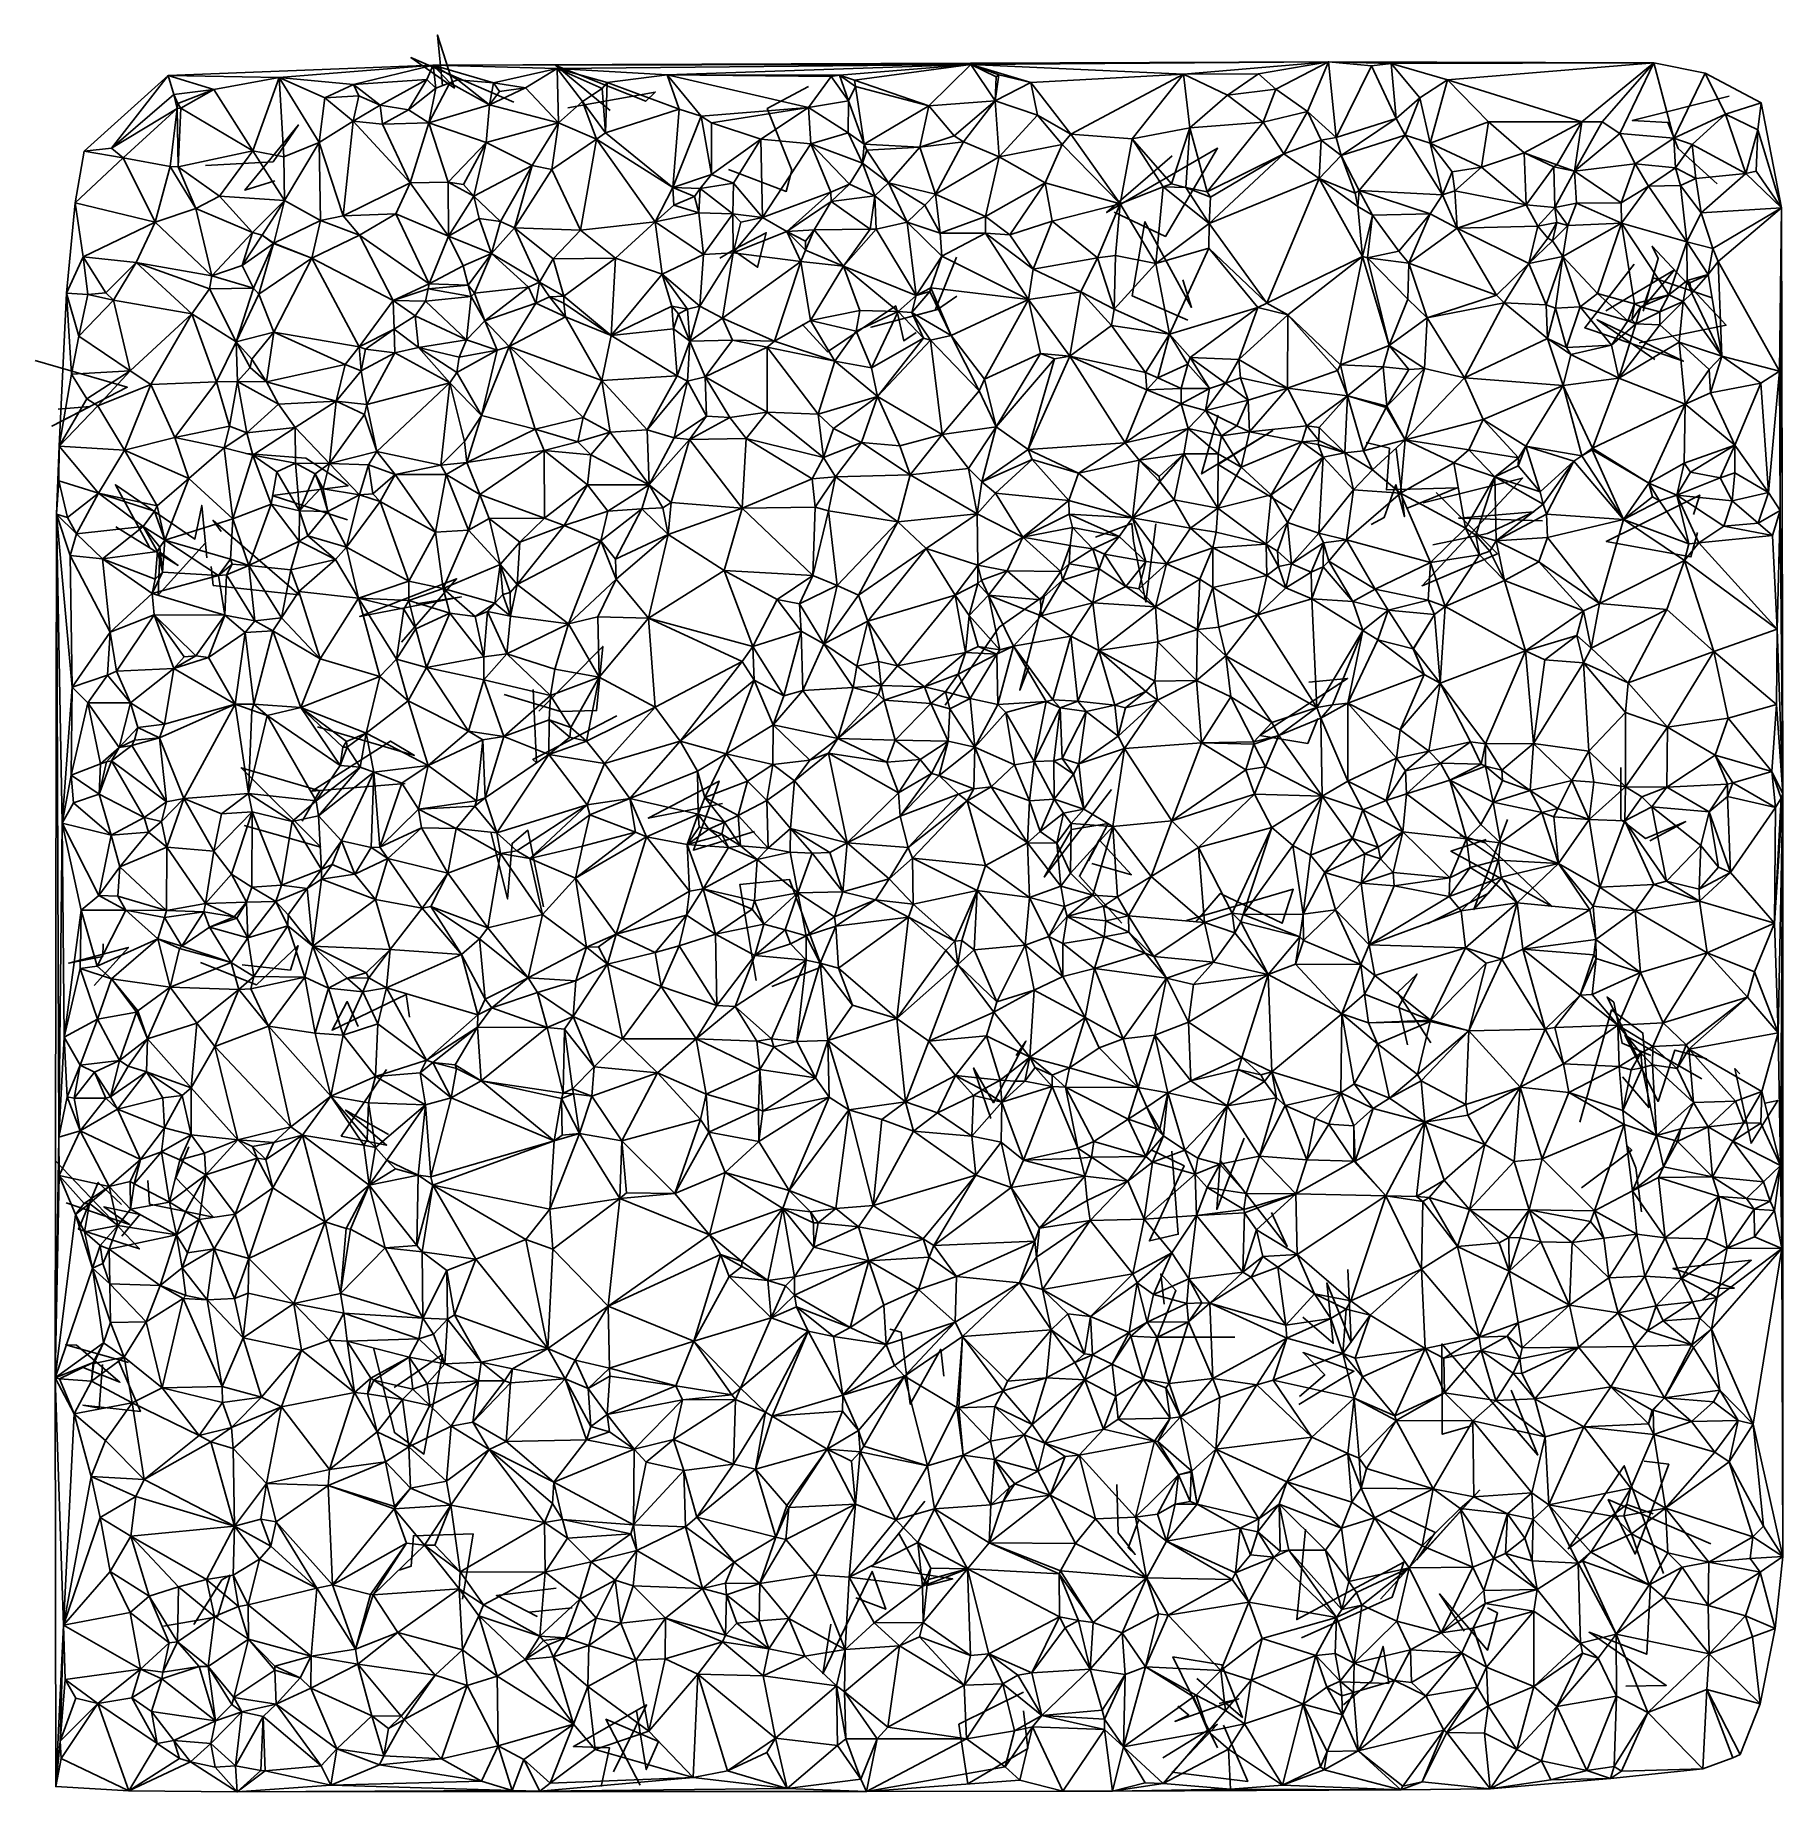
# Model space of a CAD drawing. Header units: metres. Extents: x -15.3 to 15, y -15 to 15.5.
import ezdxf

# ---------------------------------------------------------------- set-up
doc = ezdxf.new("R2010")
doc.units = ezdxf.units.M
doc.layers.add('CRACKS', color=1, linetype='Continuous')
doc.layers.add('STREET_MESH', color=7, linetype='Continuous')

msp = doc.modelspace()

# ---------------------------------------------------------------- linework, layer by layer
at = {"layer": 'CRACKS'}
for points in [[(-8.251, 14.582, 0.1), (-8.336, 15.458, 0.1), (-8.041, 14.54, 0.1), (-8.795, 15.069, 0.1), (-7.014, 14.294, 0.1)], [(-5.34, 14.154, 0.1), (-6.287, 14.929, 0.1), (-4.726, 14.313, 0.1), (-4.562, 14.471, 0.1), (-6.079, 14.2, 0.1)], [(-3.291, 13.127, 0.1), (-2.291, 12.751, 0.1), (-2.193, 13.12, 0.1), (-2.621, 14.184, 0.1), (-1.903, 14.566, 0.1)], [(14.051, 14.401, 0.1), (12.374, 13.977, 0.1), (12.988, 13.946, 0.1), (13.168, 13.492, 0.1), (13.847, 12.883, 0.1)], [(-11.154, 12.936, 0.1), (-11.676, 12.774, 0.1), (-10.747, 13.901, 0.1), (-11.186, 13.262, 0.1), (-12.357, 13.201, 0.1)], [(4.396, 13.365, 0.1), (3.261, 12.382, 0.1), (5.185, 13.497, 0.1), (4.282, 11.971, 0.1), (3.394, 12.389, 0.1)], [(4.67, 10.517, 0.1), (3.703, 10.941, 0.1), (3.926, 12.224, 0.1), (4.735, 10.741, 0.1), (4.584, 11.22, 0.1)], [(-3.44, 11.596, 0.1), (-3.191, 11.746, 0.1), (-2.636, 12.033, 0.1), (-2.787, 11.436, 0.1), (-3.173, 11.702, 0.1)], [(0.661, 11.61, 0.1), (0.292, 10.693, 0.1), (-0.819, 10.397, 0.1), (0.332, 10.706, 0.1), (0.669, 10.935, 0.1)], [(12.561, 10.677, 0.1), (12.823, 11.586, 0.1), (12.72, 11.801, 0.1), (14.001, 10.431, 0.1), (12.494, 10.126, 0.1)], [(12.763, 9.84, 0.1), (11.763, 10.527, 0.1), (13.26, 9.806, 0.1), (11.55, 10.387, 0.1), (12.406, 11.491, 0.1)], [(11.914, 10.682, 0.1), (13.108, 11.39, 0.1), (12.561, 10.736, 0.1), (12.734, 11.253, 0.1), (13.756, 10.907, 0.1)], [(-0.036, 10.308, 0.1), (-0.252, 10.159, 0.1), (-0.393, 10.767, 0.1), (-1.578, 9.971, 0.1), (-2.014, 10.451, 0.1)], [(-15.31, 9.821, 0.1), (-13.713, 9.357, 0.1), (-15.02, 8.685, 0.1), (-14.358, 9.023, 0.1), (-14.913, 8.975, 0.1)], [(5.196, 8.875, 0.1), (4.91, 7.855, 0.1), (6.143, 8.605, 0.1), (5.194, 8.016, 0.1), (6.48, 7.229, 0.1)], [(8.46, 7.257, 0.1), (9.337, 7.613, 0.1), (8.116, 7.577, 0.1), (8.164, 8.3, 0.1), (7.764, 8.398, 0.1)], [(8.281, 8.289, 0.1), (8.423, 7.116, 0.1), (8.278, 7.667, 0.1), (8.073, 7.099, 0.1), (7.846, 6.979, 0.1)], [(-9.893, 7.06, 0.1), (-11.201, 7.479, 0.1), (-9.884, 7.651, 0.1), (-10.619, 8.125, 0.1), (-11.657, 8.211, 0.1)], [(-13.33, 6.587, 0.1), (-13.918, 7.668, 0.1), (-12.539, 6.725, 0.1), (-12.423, 7.308, 0.1), (-12.331, 6.402, 0.1)], [(8.972, 7.532, 0.1), (10.037, 6.472, 0.1), (8.731, 5.916, 0.1), (10.473, 7.783, 0.1), (8.751, 7.351, 0.1)], [(13.437, 7.151, 0.1), (13.542, 7.488, 0.1), (11.922, 6.685, 0.1), (13.391, 6.416, 0.1), (13.505, 6.84, 0.1)], [(-12.26, 6.252, 0.1), (-12.223, 5.922, 0.1), (-10.735, 5.759, 0.1), (-12.226, 7.049, 0.1), (-12.085, 6.859, 0.1)], [(10.818, 7.042, 0.1), (9.365, 7.091, 0.1), (10.666, 7.198, 0.1), (9.867, 6.82, 0.1), (8.916, 6.624, 0.1)], [(-12.363, 6.657, 0.1), (-13.179, 5.754, 0.1), (-13.148, 6.499, 0.1), (-12.832, 6.269, 0.1), (-13.91, 6.936, 0.1)], [(3.067, 6.761, 0.1), (3.701, 6.995, 0.1), (3.73, 6.688, 0.1), (3.944, 5.634, 0.1), (4.117, 6.992, 0.1)], [(-8.704, 5.601, 0.1), (-7.922, 5.723, 0.1), (-9.682, 5.386, 0.1), (-8.006, 6.037, 0.1), (-8.959, 4.942, 0.1)], [(0.465, 3.849, 0.1), (1.401, 5.197, 0.1), (2.185, 5.75, 0.1), (1.758, 4.105, 0.1), (1.919, 4.52, 0.1)], [(-6.578, 3.742, 0.1), (-5.47, 4.866, 0.1), (-5.577, 3.755, 0.1), (-6.204, 3.739, 0.1), (-7.179, 4.035, 0.1)], [(6.926, 3.619, 0.1), (6.748, 3.184, 0.1), (5.918, 3.32, 0.1), (7.439, 4.312, 0.1), (6.767, 4.246, 0.1)], [(-5.229, 3.666, 0.1), (-6.67, 2.915, 0.1), (-6.685, 2.905, 0.1), (-6.619, 2.851, 0.1), (-6.677, 4.117, 0.1)], [(-8.894, 2.49, 0.1), (-10.511, 2.359, 0.1), (-9.153, 3.226, 0.1), (-8.735, 2.976, 0.1), (-10.418, 3.471, 0.1)], [(-10.681, 1.839, 0.1), (-10.376, 2.362, 0.1), (-11.738, 2.764, 0.1), (-10.36, 1.389, 0.1), (-11.684, 1.761, 0.1)], [(12.174, 2.77, 0.1), (12.178, 1.867, 0.1), (12.602, 1.539, 0.1), (13.302, 1.832, 0.1), (12.678, 1.495, 0.1)], [(-2.842, 1.658, 0.1), (-3.899, 1.335, 0.1), (-3.454, 2.532, 0.1), (-4.683, 1.891, 0.1), (-3.397, 2.144, 0.1)], [(3.346, 2.388, 0.1), (2.181, 0.869, 0.1), (2.654, 1.695, 0.1), (3.29, 1.797, 0.1), (2.948, 1.15, 0.1)], [(8.826, 0.06, 0.1), (9.874, 0.585, 0.1), (10.118, 0.865, 0.1), (9.628, 0.306, 0.1), (10.21, 1.867, 0.1)], [(-6.497, 0.353, 0.1), (-6.769, 1.681, 0.1), (-7.043, 1.452, 0.1), (-7.121, 0.492, 0.1), (-7.404, 1.628, 0.1)], [(9.387, 1.592, 0.1), (9.823, 1.464, 0.1), (10.984, 0.362, 0.1), (9.229, 1.317, 0.1), (9.843, 1.52, 0.1)], [(3.004, 1.102, 0.1), (3.693, 0.911, 0.1), (3.135, 1.512, 0.1), (2.792, 0.883, 0.1), (3.529, 0.07, 0.1)], [(-2.542, -1.028, 0.1), (-1.672, -0.685, 0.1), (-2.233, 0.827, 0.1), (-3.093, 0.741, 0.1), (-2.811, -0.922, 0.1)], [(4.65, 0.114, 0.1), (6.498, 0.658, 0.1), (6.307, 0.07, 0.1), (5.231, 0.583, 0.1), (4.804, 0.09, 0.1)], [(-14.133, -0.289, 0.1), (-14.137, -0.506, 0.1), (-14.726, -0.622, 0.1), (-13.694, -0.349, 0.1), (-14.284, -1.011, 0.1)], [(-11.723, -0.65, 0.1), (-10.884, -0.743, 0.1), (-10.752, -0.317, 0.1), (-11.47, -0.996, 0.1), (-12.445, -0.612, 0.1)], [(8.88, -2.001, 0.1), (8.302, -1.132, 0.1), (8.642, -0.811, 0.1), (8.33, -1.372, 0.1), (8.476, -2.035, 0.1)], [(-8.82, -1.559, 0.1), (-8.879, -1.167, 0.1), (-10.162, -1.784, 0.1), (-9.901, -1.288, 0.1), (-9.709, -1.72, 0.1)], [(12.481, -2.288, 0.1), (11.938, -1.209, 0.1), (12.057, -1.3, 0.1), (12.197, -2.011, 0.1), (12.697, -2.22, 0.1)], [(12.204, -2.593, 0.1), (12.66, -3.126, 0.1), (12.557, -1.835, 0.1), (12.015, -1.433, 0.1), (11.463, -3.379, 0.1)], [(1.692, -2.224, 0.1), (1.865, -1.972, 0.1), (1.299, -3.042, 0.1), (0.958, -2.438, 0.1), (1.257, -3.314, 0.1)], [(13.666, -2.282, 0.1), (13.113, -2.128, 0.1), (12.822, -3.019, 0.1), (12.245, -1.872, 0.1), (13.581, -2.624, 0.1)], [(-9.217, -2.464, 0.1), (-10.005, -3.619, 0.1), (-9.217, -3.774, 0.1), (-9.929, -3.167, 0.1), (-9.185, -3.59, 0.1)], [(14.238, -2.54, 0.1), (14.152, -2.449, 0.1), (14.432, -3.742, 0.1), (14.895, -3.002, 0.1), (14.678, -3.051, 0.1)], [(-13.355, -4.389, 0.1), (-13.327, -4.798, 0.1), (-12.217, -5.024, 0.1), (-12.871, -4.344, 0.1), (-12.648, -3.807, 0.1)], [(4.393, -3.879, 0.1), (4.505, -5.32, 0.1), (4.005, -5.435, 0.1), (4.605, -4.134, 0.1), (4.037, -3.854, 0.1)], [(5.647, -3.654, 0.1), (5.171, -4.888, 0.1), (5.231, -4.04, 0.1), (6.391, -5.533, 0.1), (6.12, -4.942, 0.1)], [(12.532, -4.929, 0.1), (12.437, -4.168, 0.1), (12.281, -3.781, 0.1), (12.366, -3.864, 0.1), (11.494, -4.513, 0.1)], [(-13.813, -4.805, 0.1), (-14.216, -4.421, 0.1), (-14.56, -5.231, 0.1), (-13.502, -5.575, 0.1), (-14.954, -4.046, 0.1)], [(-14.77, -4.776, 0.1), (-13.675, -5.152, 0.1), (-14.119, -4.844, 0.1), (-13.494, -4.977, 0.1), (-13.806, -5.35, 0.1)], [(13.875, -6.261, 0.1), (14.14, -6.252, 0.1), (13.079, -5.912, 0.1), (14.437, -5.771, 0.1), (13.593, -6.457, 0.1)], [(4.262, -6.531, 0.1), (4.202, -6.007, 0.1), (4.465, -6.292, 0.1), (4.143, -7.104, 0.1), (5.486, -7.101, 0.1)], [(6.664, -6.757, 0.1), (7.19, -7.208, 0.1), (7.082, -6.162, 0.1), (7.503, -7.192, 0.1), (7.445, -5.929, 0.1)], [(0.44, -7.776, 0.1), (0.387, -7.311, 0.1), (-0.14, -8.265, 0.1), (-0.299, -7.017, 0.1), (-0.496, -6.962, 0.1)], [(-13.691, -7.541, 0.1), (-14.779, -7.234, 0.1), (-14.593, -7.243, 0.1), (-13.839, -7.884, 0.1), (-14.464, -7.636, 0.1)], [(-9.447, -7.281, 0.1), (-9.082, -8.756, 0.1), (-8.571, -9.13, 0.1), (-8.247, -7.405, 0.1), (-9.088, -7.976, 0.1)], [(10.273, -8.019, 0.1), (10.735, -9.145, 0.1), (9.074, -7.22, 0.1), (9.08, -8.786, 0.1), (9.587, -8.64, 0.1)], [(-14.141, -7.579, 0.1), (-14.201, -8.332, 0.1), (-14.481, -8.28, 0.1), (-13.486, -8.388, 0.1), (-13.865, -7.514, 0.1)], [(6.605, -8.131, 0.1), (7.043, -7.757, 0.1), (6.669, -7.37, 0.1), (7.549, -7.693, 0.1), (6.596, -8.269, 0.1)], [(12.736, -10.165, 0.1), (12.278, -10.001, 0.1), (11.263, -10.768, 0.1), (12.234, -9.332, 0.1), (12.915, -11.195, 0.1)], [(13.733, -10.683, 0.1), (11.956, -9.918, 0.1), (12.423, -10.862, 0.1), (13.005, -9.306, 0.1), (12.581, -9.251, 0.1)], [(3.814, -10.28, 0.1), (3.634, -10.751, 0.1), (3.758, -10.867, 0.1), (3.464, -10.494, 0.1), (3.44, -9.653, 0.1)], [(-0.34, -10.502, 0.1), (0.152, -11.403, 0.1), (0.596, -11.291, 0.1), (-0.802, -11.079, 0.1), (0.111, -9.942, 0.1)], [(8.164, -10.109, 0.1), (8.956, -10.486, 0.1), (8.641, -10.959, 0.1), (9.728, -9.754, 0.1), (8.011, -11.641, 0.1)], [(-9, -11.139, 0.1), (-8.79, -11.068, 0.1), (-8.753, -10.545, 0.1), (-7.718, -10.513, 0.1), (-7.903, -11.645, 0.1)], [(6.639, -12.313, 0.1), (8.214, -11.609, 0.1), (8.416, -10.999, 0.1), (6.559, -11.997, 0.1), (6.707, -10.429, 0.1)], [(-12.56, -12.079, 0.1), (-12.073, -11.309, 0.1), (-11.931, -11.228, 0.1), (-12.15, -11.948, 0.1), (-13.082, -12.11, 0.1)], [(-1.518, -12.076, 0.1), (-1.655, -12.936, 0.1), (-0.803, -11.163, 0.1), (-0.567, -11.818, 0.1), (-1.084, -11.622, 0.1)], [(-6.002, -11.793, 0.1), (-6.754, -11.869, 0.1), (-6.609, -11.94, 0.1), (-7.315, -11.58, 0.1), (-6.279, -11.451, 0.1)], [(9.459, -12.197, 0.1), (9.032, -11.552, 0.1), (9.867, -12.528, 0.1), (10.038, -11.882, 0.1), (9.867, -11.795, 0.1)], [(12.26, -13.151, 0.1), (12.962, -13.136, 0.1), (11.625, -12.216, 0.1), (12.624, -12.598, 0.1), (12.69, -11.364, 0.1)], [(7.37, -13.472, 0.1), (7.862, -13.052, 0.1), (8.054, -12.461, 0.1), (8.153, -13.102, 0.1), (7.325, -13.076, 0.1)], [(5.184, -14.217, 0.1), (4.413, -12.644, 0.1), (5.257, -12.78, 0.1), (5.617, -13.691, 0.1), (4.826, -13.015, 0.1)], [(1.821, -13.254, 0.1), (0.701, -13.811, 0.1), (0.858, -14.841, 0.1), (1.896, -14.232, 0.1), (1.819, -13.58, 0.1)], [(4.499, -13.499, 0.1), (4.687, -13.652, 0.1), (4.446, -13.762, 0.1), (5.553, -13.369, 0.1), (5.212, -13.452, 0.1)], [(-5.498, -14.889, 0.1), (-5.352, -14.221, 0.1), (-5.981, -14.196, 0.1), (-4.71, -13.474, 0.1), (-5.284, -14.636, 0.1)], [(-4.822, -14.864, 0.1), (-5.416, -13.724, 0.1), (-4.502, -14.11, 0.1), (-4.716, -14.594, 0.1), (-4.885, -13.57, 0.1)], [(5.287, -13.823, 0.1), (5.709, -14.801, 0.1), (4.396, -14.638, 0.1), (5.181, -13.812, 0.1), (4.239, -14.391, 0.1)]]:
    msp.add_polyline3d(points, dxfattribs=at)
at = {"layer": 'STREET_MESH'}
for points in [[(-11.082, 14.722), (-8.413, 14.938), (-13.005, 14.756)], [(-11.082, 14.722), (-9.79, 14.605), (-8.413, 14.938)], [(-9.79, 14.605), (-8.521, 14.689), (-8.413, 14.938)], [(-8.521, 14.689), (-8.363, 14.536), (-8.413, 14.938)], [(-8.413, 14.938), (0.911, 14.948), (7.11, 14.997)], [(-6.263, 14.881), (0.911, 14.948), (-8.413, 14.938)], [(-7.363, 14.63), (-6.263, 14.881), (-8.413, 14.938)], [(-7.983, 14.683), (-7.363, 14.63), (-8.413, 14.938)], [(-8.363, 14.536), (-8.123, 14.632), (-8.413, 14.938)], [(-8.123, 14.632), (-7.983, 14.683), (-8.413, 14.938)], [(0.911, 14.948), (-6.263, 14.881), (-4.352, 14.767)], [(-1.368, 14.765), (0.911, 14.948), (-4.352, 14.767)], [(-1.109, 14.68), (0.911, 14.948), (-1.368, 14.765)], [(0.911, 14.948), (-1.109, 14.68), (0.181, 14.23)], [(1.333, 14.319), (0.911, 14.948), (0.181, 14.23)], [(0.911, 14.948), (4.594, 14.779), (7.11, 14.997)], [(0.911, 14.948), (1.346, 14.733), (1.394, 14.772)], [(1.333, 14.319), (1.346, 14.733), (0.911, 14.948)], [(1.951, 14.637), (0.911, 14.948), (1.394, 14.772)], [(1.951, 14.637), (4.594, 14.779), (0.911, 14.948)], [(4.594, 14.779), (5.894, 14.789), (7.11, 14.997)], [(5.894, 14.789), (6.198, 14.523), (7.11, 14.997)], [(6.198, 14.523), (6.746, 14.134), (7.11, 14.997)], [(6.746, 14.134), (7.243, 13.684), (7.11, 14.997)], [(8.192, 14.966), (12.745, 14.978), (7.11, 14.997)], [(7.851, 14.923), (8.192, 14.966), (7.11, 14.997)], [(7.243, 13.684), (7.851, 14.923), (7.11, 14.997)], [(7.851, 14.923), (7.243, 13.684), (8.279, 14.011)], [(8.192, 14.966), (7.851, 14.923), (8.279, 14.011)], [(8.192, 14.966), (9.173, 14.686), (12.745, 14.978)], [(8.693, 14.371), (8.192, 14.966), (8.279, 14.011)], [(8.192, 14.966), (8.693, 14.371), (9.173, 14.686)], [(9.173, 14.686), (11.502, 13.957), (12.745, 14.978)], [(11.502, 13.957), (11.853, 13.956), (12.745, 14.978)], [(11.853, 13.956), (12.156, 13.752), (12.745, 14.978)], [(12.156, 13.752), (13.097, 13.672), (12.745, 14.978)], [(13.097, 13.672), (13.639, 14.801), (12.745, 14.978)], [(-14.459, 13.449), (-13.985, 13.499), (-13.005, 14.756)], [(-13.985, 13.499), (-12.906, 14.43), (-13.005, 14.756)], [(-12.21, 14.513), (-11.082, 14.722), (-13.005, 14.756)], [(-12.906, 14.43), (-12.21, 14.513), (-13.005, 14.756)], [(-11.082, 14.722), (-12.21, 14.513), (-11.538, 13.452)], [(-10.998, 13.351), (-11.082, 14.722), (-11.538, 13.452)], [(-10.287, 14.374), (-11.082, 14.722), (-10.384, 13.597)], [(-11.082, 14.722), (-10.998, 13.351), (-10.384, 13.597)], [(-11.082, 14.722), (-10.287, 14.374), (-9.79, 14.605)], [(-9.329, 14.247), (-8.521, 14.689), (-9.79, 14.605)], [(-8.521, 14.689), (-9.329, 14.247), (-8.836, 14.166)], [(-8.521, 14.689), (-8.836, 14.166), (-8.363, 14.536)], [(-8.123, 14.632), (-8.488, 13.936), (-7.436, 14.248)], [(-8.488, 13.936), (-8.123, 14.632), (-8.363, 14.536)], [(-7.983, 14.683), (-8.123, 14.632), (-7.436, 14.248)], [(-7.983, 14.683), (-7.436, 14.248), (-7.363, 14.63)], [(-7.436, 14.248), (-7.263, 14.482), (-7.363, 14.63)], [(-7.363, 14.63), (-6.81, 14.546), (-6.263, 14.881)], [(-7.263, 14.482), (-6.81, 14.546), (-7.363, 14.63)], [(-6.81, 14.546), (-6.241, 13.936), (-6.263, 14.881)], [(-6.263, 14.881), (-5.397, 14.637), (-4.352, 14.767)], [(-6.241, 13.936), (-5.822, 14.309), (-6.263, 14.881)], [(-5.482, 14.533), (-5.397, 14.637), (-6.263, 14.881)], [(-5.822, 14.309), (-5.482, 14.533), (-6.263, 14.881)], [(-5.482, 14.533), (-5.423, 13.766), (-5.397, 14.637)], [(-5.423, 13.766), (-4.146, 14.175), (-5.397, 14.637)], [(-5.397, 14.637), (-4.146, 14.175), (-4.352, 14.767)], [(-1.513, 14.74), (-1.368, 14.765), (-4.352, 14.767)], [(-4.146, 14.175), (-3.767, 14.055), (-4.352, 14.767)], [(-1.904, 14.206), (-1.513, 14.74), (-4.352, 14.767)], [(-3.767, 14.055), (-1.904, 14.206), (-4.352, 14.767)], [(-1.904, 14.206), (-1.214, 14.319), (-1.513, 14.74)], [(-1.513, 14.74), (-1.214, 14.319), (-1.368, 14.765)], [(-1.091, 14.566), (-1.109, 14.68), (-1.368, 14.765)], [(-1.214, 14.319), (-1.091, 14.566), (-1.368, 14.765)], [(-1.109, 14.68), (-1.091, 14.566), (0.181, 14.23)], [(1.346, 14.733), (1.333, 14.319), (1.394, 14.772)], [(1.333, 14.319), (1.951, 14.637), (1.394, 14.772)], [(2.067, 14.07), (1.951, 14.637), (1.333, 14.319)], [(1.951, 14.637), (2.643, 13.741), (4.594, 14.779)], [(1.951, 14.637), (2.067, 14.07), (2.643, 13.741)], [(4.594, 14.779), (2.643, 13.741), (3.708, 13.663)], [(4.707, 13.854), (4.594, 14.779), (3.708, 13.663)], [(5.894, 14.789), (4.594, 14.779), (5.356, 14.415)], [(4.594, 14.779), (4.707, 13.854), (5.356, 14.415)], [(6.198, 14.523), (5.894, 14.789), (5.356, 14.415)], [(8.693, 14.371), (8.872, 13.583), (9.173, 14.686)], [(8.872, 13.583), (9.882, 13.954), (9.173, 14.686)], [(9.882, 13.954), (11.502, 13.957), (9.173, 14.686)], [(13.097, 13.672), (13.989, 14.086), (13.639, 14.801)], [(13.639, 14.801), (13.989, 14.086), (14.608, 14.283)], [(-12.846, 14.187), (-12.906, 14.43), (-13.985, 13.499)], [(-12.906, 14.43), (-12.834, 14.275), (-12.21, 14.513)], [(-12.834, 14.275), (-12.906, 14.43), (-12.846, 14.187)], [(-12.21, 14.513), (-12.834, 14.275), (-12.782, 14.194)], [(-12.21, 14.513), (-12.782, 14.194), (-11.538, 13.452)], [(-9.796, 13.969), (-10.287, 14.374), (-10.384, 13.597)], [(-10.287, 14.374), (-9.701, 14.404), (-9.79, 14.605)], [(-9.796, 13.969), (-9.701, 14.404), (-10.287, 14.374)], [(-9.329, 14.247), (-9.701, 14.404), (-9.796, 13.969)], [(-9.701, 14.404), (-9.329, 14.247), (-9.79, 14.605)], [(-8.836, 14.166), (-8.488, 13.936), (-8.363, 14.536)], [(-6.81, 14.546), (-7.436, 14.248), (-6.241, 13.936)], [(-6.81, 14.546), (-7.263, 14.482), (-7.436, 14.248)], [(-5.822, 14.309), (-6.241, 13.936), (-5.581, 13.656)], [(-5.423, 13.766), (-5.482, 14.533), (-5.822, 14.309)], [(-5.423, 13.766), (-5.822, 14.309), (-5.581, 13.656)], [(-1.214, 14.319), (-1.904, 14.206), (-1.218, 13.762)], [(-1.214, 14.319), (-1.218, 13.762), (-0.939, 13.571)], [(-1.091, 14.566), (-1.214, 14.319), (-0.939, 13.571)], [(-1.091, 14.566), (-0.939, 13.571), (0.181, 14.23)], [(0.619, 13.713), (1.333, 14.319), (0.181, 14.23)], [(0.619, 13.713), (0.78, 13.61), (1.333, 14.319)], [(1.333, 14.319), (0.78, 13.61), (1.399, 13.35)], [(2.067, 14.07), (1.333, 14.319), (1.399, 13.35)], [(4.707, 13.854), (5.976, 13.948), (5.356, 14.415)], [(5.976, 13.948), (6.198, 14.523), (5.356, 14.415)], [(5.976, 13.948), (6.746, 14.134), (6.198, 14.523)], [(8.436, 13.722), (8.693, 14.371), (8.279, 14.011)], [(8.436, 13.722), (8.872, 13.583), (8.693, 14.371)], [(-13.784, 13.33), (-12.846, 14.187), (-13.985, 13.499)], [(-12.846, 14.187), (-13.784, 13.33), (-12.972, 13.184)], [(-12.831, 13.174), (-12.846, 14.187), (-12.972, 13.184)], [(-12.834, 14.275), (-12.846, 14.187), (-12.782, 14.194)], [(-12.846, 14.187), (-12.831, 13.174), (-12.782, 14.194)], [(-12.782, 14.194), (-12.831, 13.174), (-11.538, 13.452)], [(-9.286, 13.917), (-9.329, 14.247), (-9.796, 13.969)], [(-9.329, 14.247), (-9.286, 13.917), (-8.836, 14.166)], [(-9.286, 13.917), (-8.488, 13.936), (-8.836, 14.166)], [(-7.436, 14.248), (-8.488, 13.936), (-7.494, 13.599)], [(-6.241, 13.936), (-7.436, 14.248), (-7.494, 13.599)], [(-4.146, 14.175), (-5.423, 13.766), (-4.257, 12.815)], [(-3.767, 14.055), (-4.146, 14.175), (-4.257, 12.815)], [(-3.585, 13.043), (-3.767, 14.055), (-4.257, 12.815)], [(-1.904, 14.206), (-3.767, 14.055), (-3.588, 13.939)], [(-3.767, 14.055), (-3.585, 13.043), (-3.588, 13.939)], [(-2.732, 13.657), (-1.904, 14.206), (-3.588, 13.939)], [(-1.904, 14.206), (-2.732, 13.657), (-1.864, 13.575)], [(-1.218, 13.762), (-1.904, 14.206), (-1.864, 13.575)], [(-0.939, 13.571), (0.023, 13.517), (0.181, 14.23)], [(0.023, 13.517), (0.619, 13.713), (0.181, 14.23)], [(2.491, 13.563), (2.067, 14.07), (1.399, 13.35)], [(2.067, 14.07), (2.491, 13.563), (2.643, 13.741)], [(6.746, 14.134), (5.976, 13.948), (6.332, 13.399)], [(6.98, 13.637), (6.746, 14.134), (6.332, 13.399)], [(6.98, 13.637), (7.243, 13.684), (6.746, 14.134)], [(7.243, 13.684), (7.328, 13.373), (8.279, 14.011)], [(7.328, 13.373), (8.436, 13.722), (8.279, 14.011)], [(13.414, 13.562), (13.989, 14.086), (13.097, 13.672)], [(13.414, 13.562), (14.341, 13.058), (13.989, 14.086)], [(13.989, 14.086), (14.553, 13.817), (14.608, 14.283)], [(13.989, 14.086), (14.341, 13.058), (14.553, 13.817)], [(14.553, 13.817), (14.961, 12.465), (14.608, 14.283)], [(-9.97, 12.327), (-9.796, 13.969), (-10.384, 13.597)], [(-9.796, 13.969), (-9.97, 12.327), (-8.812, 12.896)], [(-9.286, 13.917), (-9.796, 13.969), (-8.812, 12.896)], [(-8.488, 13.936), (-9.286, 13.917), (-8.812, 12.896)], [(-8.15, 12.909), (-8.488, 13.936), (-8.812, 12.896)], [(-8.488, 13.936), (-8.15, 12.909), (-7.494, 13.599)], [(-6.695, 13.2), (-6.241, 13.936), (-7.494, 13.599)], [(-6.695, 13.2), (-6.355, 13.13), (-6.241, 13.936)], [(-6.241, 13.936), (-6.355, 13.13), (-5.581, 13.656)], [(-4.257, 12.815), (-5.423, 13.766), (-5.581, 13.656)], [(-3.585, 13.043), (-2.732, 13.657), (-3.588, 13.939)], [(-1.218, 13.762), (-1.864, 13.575), (-0.971, 13.237)], [(-1.218, 13.762), (-0.971, 13.237), (-0.939, 13.571)], [(0.78, 13.61), (0.619, 13.713), (0.023, 13.517)], [(2.491, 13.563), (3.495, 12.536), (2.643, 13.741)], [(2.643, 13.741), (3.495, 12.536), (3.708, 13.663)], [(4.387, 12.881), (4.707, 13.854), (3.708, 13.663)], [(4.387, 12.881), (4.638, 12.815), (4.707, 13.854)], [(4.638, 12.815), (5.004, 12.74), (4.707, 13.854)], [(4.707, 13.854), (5.004, 12.74), (5.976, 13.948)], [(5.976, 13.948), (5.004, 12.74), (6.332, 13.399)], [(7.639, 12.764), (8.436, 13.722), (7.328, 13.373)], [(7.639, 12.764), (9.086, 12.691), (8.436, 13.722)], [(8.436, 13.722), (9.086, 12.691), (8.872, 13.583)], [(8.872, 13.583), (9.758, 13.169), (9.882, 13.954)], [(9.882, 13.954), (9.758, 13.169), (10.5, 13.421)], [(11.502, 13.957), (9.882, 13.954), (10.5, 13.421)], [(11.065, 13.213), (11.502, 13.957), (10.5, 13.421)], [(11.502, 13.957), (11.065, 13.213), (11.372, 13.103)], [(11.502, 13.957), (11.372, 13.103), (11.853, 13.956)], [(11.853, 13.956), (11.372, 13.103), (12.156, 13.752)], [(11.372, 13.103), (12.425, 13.226), (12.156, 13.752)], [(12.156, 13.752), (12.425, 13.226), (13.097, 13.672)], [(14.341, 13.058), (14.522, 13.1), (14.553, 13.817)], [(14.522, 13.1), (14.961, 12.465), (14.553, 13.817)], [(-14.618, 12.554), (-13.784, 13.33), (-14.459, 13.449)], [(-13.784, 13.33), (-13.985, 13.499), (-14.459, 13.449)], [(-12.831, 13.174), (-12.113, 12.666), (-11.538, 13.452)], [(-12.113, 12.666), (-10.989, 12.595), (-11.538, 13.452)], [(-10.989, 12.595), (-10.998, 13.351), (-11.538, 13.452)], [(-10.998, 13.351), (-10.989, 12.595), (-10.384, 13.597)], [(-10.989, 12.595), (-10.364, 12.248), (-10.384, 13.597)], [(-10.364, 12.248), (-9.97, 12.327), (-10.384, 13.597)], [(-8.15, 12.909), (-7.883, 12.867), (-7.494, 13.599)], [(-7.883, 12.867), (-7.707, 12.67), (-7.494, 13.599)], [(-7.707, 12.67), (-6.695, 13.2), (-7.494, 13.599)], [(-6.355, 13.13), (-5.854, 12.077), (-5.581, 13.656)], [(-5.854, 12.077), (-4.563, 12.221), (-5.581, 13.656)], [(-4.563, 12.221), (-4.257, 12.815), (-5.581, 13.656)], [(-2.732, 13.657), (-3.585, 13.043), (-3.204, 12.895)], [(-2.705, 12.296), (-2.732, 13.657), (-3.204, 12.895)], [(-2.732, 13.657), (-2.705, 12.296), (-1.864, 13.575)], [(-2.705, 12.296), (-1.516, 12.738), (-1.864, 13.575)], [(-0.971, 13.237), (-1.864, 13.575), (-1.192, 12.875)], [(-1.864, 13.575), (-1.516, 12.738), (-1.192, 12.875)], [(-0.971, 13.237), (-0.895, 13.463), (-0.939, 13.571)], [(-0.518, 12.901), (-0.895, 13.463), (-0.971, 13.237)], [(-0.895, 13.463), (0.023, 13.517), (-0.939, 13.571)], [(-0.895, 13.463), (-0.518, 12.901), (0.023, 13.517)], [(-0.518, 12.901), (0.299, 12.705), (0.023, 13.517)], [(0.299, 12.705), (0.78, 13.61), (0.023, 13.517)], [(0.78, 13.61), (0.299, 12.705), (1.399, 13.35)], [(2.2, 12.896), (2.491, 13.563), (1.399, 13.35)], [(2.491, 13.563), (2.2, 12.896), (3.495, 12.536)], [(3.708, 13.663), (3.495, 12.536), (4.241, 12.828)], [(4.387, 12.881), (3.708, 13.663), (4.241, 12.828)], [(5.004, 12.74), (5.061, 12.651), (6.332, 13.399)], [(5.042, 12.192), (6.947, 12.975), (6.332, 13.399)], [(5.061, 12.651), (5.042, 12.192), (6.332, 13.399)], [(6.947, 12.975), (6.98, 13.637), (6.332, 13.399)], [(6.98, 13.637), (6.947, 12.975), (7.328, 13.373)], [(7.243, 13.684), (6.98, 13.637), (7.328, 13.373)], [(9.086, 12.691), (9.254, 13.087), (8.872, 13.583)], [(9.254, 13.087), (9.758, 13.169), (8.872, 13.583)], [(9.758, 13.169), (10.536, 12.517), (10.5, 13.421)], [(10.536, 12.517), (11.015, 13.176), (10.5, 13.421)], [(11.015, 13.176), (11.065, 13.213), (10.5, 13.421)], [(12.425, 13.226), (13.121, 13.16), (13.097, 13.672)], [(13.121, 13.16), (13.414, 13.562), (13.097, 13.672)], [(13.121, 13.16), (13.476, 12.971), (13.414, 13.562)], [(13.476, 12.971), (14.341, 13.058), (13.414, 13.562)], [(-13.231, 12.217), (-13.784, 13.33), (-14.618, 12.554)], [(-13.784, 13.33), (-13.231, 12.217), (-12.972, 13.184)], [(-12.972, 13.184), (-13.231, 12.217), (-12.525, 12.453)], [(-12.831, 13.174), (-12.972, 13.184), (-12.525, 12.453)], [(-12.113, 12.666), (-12.831, 13.174), (-12.525, 12.453)], [(-7.242, 12.23), (-6.695, 13.2), (-7.707, 12.67)], [(-6.695, 13.2), (-7.242, 12.23), (-7, 12.12)], [(-6.355, 13.13), (-6.695, 13.2), (-7, 12.12)], [(-6.355, 13.13), (-7, 12.12), (-5.854, 12.077)], [(-0.753, 12.672), (-0.971, 13.237), (-1.192, 12.875)], [(-0.753, 12.672), (-0.518, 12.901), (-0.971, 13.237)], [(1.399, 13.35), (0.299, 12.705), (1.164, 12.315)], [(2.2, 12.896), (1.399, 13.35), (1.164, 12.315)], [(6.947, 12.975), (7.568, 12.718), (7.328, 13.373)], [(7.568, 12.718), (7.639, 12.764), (7.328, 13.373)], [(9.254, 13.087), (9.296, 12.759), (9.758, 13.169)], [(9.758, 13.169), (9.296, 12.759), (10.536, 12.517)], [(11.033, 12.473), (11.015, 13.176), (10.536, 12.517)], [(11.065, 13.213), (11.015, 13.176), (11.372, 13.103)], [(11.015, 13.176), (11.033, 12.473), (11.372, 13.103)], [(11.372, 13.103), (11.033, 12.473), (11.409, 12.548)], [(11.372, 13.103), (12.184, 12.553), (12.425, 13.226)], [(12.184, 12.553), (11.372, 13.103), (11.409, 12.548)], [(12.425, 13.226), (12.184, 12.553), (12.653, 12.838)], [(13.121, 13.16), (12.425, 13.226), (12.653, 12.838)], [(13.208, 12.854), (13.121, 13.16), (12.653, 12.838)], [(13.121, 13.16), (13.208, 12.854), (13.476, 12.971)], [(14.522, 13.1), (14.341, 13.058), (14.961, 12.465)], [(-8.812, 12.896), (-9.97, 12.327), (-9.057, 12.361)], [(-8.145, 11.972), (-8.812, 12.896), (-9.057, 12.361)], [(-8.145, 11.972), (-8.15, 12.909), (-8.812, 12.896)], [(-7.707, 12.67), (-7.883, 12.867), (-8.15, 12.909)], [(-8.145, 11.972), (-7.707, 12.67), (-8.15, 12.909)], [(-4.563, 12.221), (-4.241, 12.514), (-4.257, 12.815)], [(-3.782, 12.8), (-3.585, 13.043), (-4.257, 12.815)], [(-4.241, 12.514), (-3.881, 12.66), (-4.257, 12.815)], [(-3.881, 12.66), (-3.782, 12.8), (-4.257, 12.815)], [(-3.782, 12.8), (-3.881, 12.66), (-3.805, 12.38)], [(-3.219, 12.364), (-3.782, 12.8), (-3.805, 12.38)], [(-3.585, 13.043), (-3.782, 12.8), (-3.204, 12.895)], [(-3.782, 12.8), (-3.219, 12.364), (-3.204, 12.895)], [(-3.219, 12.364), (-2.705, 12.296), (-3.204, 12.895)], [(-1.516, 12.738), (-1.513, 12.576), (-1.192, 12.875)], [(-1.513, 12.576), (-0.753, 12.672), (-1.192, 12.875)], [(-0.518, 12.901), (-0.753, 12.672), (-0.194, 12.218)], [(-0.518, 12.901), (-0.194, 12.218), (0.113, 12.514)], [(0.299, 12.705), (-0.518, 12.901), (0.113, 12.514)], [(1.585, 11.998), (2.2, 12.896), (1.164, 12.315)], [(2.2, 12.896), (1.585, 11.998), (2.319, 12.233)], [(3.495, 12.536), (2.2, 12.896), (2.319, 12.233)], [(3.495, 12.536), (4.115, 11.499), (4.241, 12.828)], [(4.115, 11.499), (5.042, 12.192), (4.241, 12.828)], [(4.638, 12.815), (4.387, 12.881), (4.241, 12.828)], [(5.042, 12.192), (4.638, 12.815), (4.241, 12.828)], [(5.061, 12.651), (4.638, 12.815), (5.042, 12.192)], [(4.638, 12.815), (5.061, 12.651), (5.004, 12.74)], [(6.037, 10.812), (6.947, 12.975), (5.042, 12.192)], [(6.037, 10.812), (7.695, 11.622), (6.947, 12.975)], [(7.568, 12.718), (6.947, 12.975), (7.617, 12.488)], [(6.947, 12.975), (7.695, 11.622), (7.617, 12.488)], [(9.296, 12.759), (9.254, 13.087), (9.086, 12.691)], [(12.184, 12.553), (12.186, 12.202), (12.653, 12.838)], [(12.186, 12.202), (13.322, 11.875), (12.653, 12.838)], [(13.322, 11.875), (13.208, 12.854), (12.653, 12.838)], [(13.208, 12.854), (13.57, 12.378), (13.476, 12.971)], [(13.57, 12.378), (13.208, 12.854), (13.322, 11.875)], [(13.57, 12.378), (14.341, 13.058), (13.476, 12.971)], [(14.961, 12.465), (14.341, 13.058), (13.57, 12.378)], [(-14.618, 12.554), (-14.766, 10.986), (-14.477, 11.615)], [(-13.231, 12.217), (-14.618, 12.554), (-14.477, 11.615)], [(-11.542, 12.037), (-12.113, 12.666), (-12.525, 12.453)], [(-11.542, 12.037), (-10.989, 12.595), (-12.113, 12.666)], [(-11.372, 11.992), (-10.989, 12.595), (-11.542, 12.037)], [(-11.173, 11.851), (-10.989, 12.595), (-11.372, 11.992)], [(-11.173, 11.851), (-10.364, 12.248), (-10.989, 12.595)], [(-7.707, 12.67), (-8.145, 11.972), (-7.611, 12.282)], [(-7.242, 12.23), (-7.707, 12.67), (-7.611, 12.282)], [(-4.241, 12.514), (-4.563, 12.221), (-3.805, 12.38)], [(-3.881, 12.66), (-4.241, 12.514), (-3.805, 12.38)], [(-1.516, 12.738), (-2.705, 12.296), (-2.279, 12.054)], [(-1.513, 12.576), (-1.516, 12.738), (-2.279, 12.054)], [(-1.805, 12.086), (-1.513, 12.576), (-2.279, 12.054)], [(-1.513, 12.576), (-1.805, 12.086), (-0.835, 12.096)], [(-0.753, 12.672), (-1.513, 12.576), (-0.835, 12.096)], [(-0.753, 12.672), (-0.835, 12.096), (-0.731, 12.096)], [(-0.194, 12.218), (-0.753, 12.672), (-0.731, 12.096)], [(0.113, 12.514), (-0.194, 12.218), (0.379, 12.028)], [(0.299, 12.705), (0.113, 12.514), (0.379, 12.028)], [(0.299, 12.705), (0.379, 12.028), (1.164, 12.315)], [(3.102, 11.599), (3.495, 12.536), (2.319, 12.233)], [(3.102, 11.599), (3.419, 11.639), (3.495, 12.536)], [(3.495, 12.536), (3.419, 11.639), (4.115, 11.499)], [(7.639, 12.764), (7.568, 12.718), (7.617, 12.488)], [(7.871, 12.34), (7.639, 12.764), (7.617, 12.488)], [(7.695, 11.622), (7.871, 12.34), (7.617, 12.488)], [(7.639, 12.764), (8.869, 12.36), (9.086, 12.691)], [(7.871, 12.34), (8.869, 12.36), (7.639, 12.764)], [(8.869, 12.36), (9.341, 12.111), (9.086, 12.691)], [(9.341, 12.111), (9.296, 12.759), (9.086, 12.691)], [(9.296, 12.759), (9.341, 12.111), (10.536, 12.517)], [(9.341, 12.111), (10.739, 12.145), (10.536, 12.517)], [(10.739, 12.145), (11.033, 12.473), (10.536, 12.517)], [(11.033, 12.473), (11.255, 12.16), (11.409, 12.548)], [(11.409, 12.548), (11.255, 12.16), (12.186, 12.202)], [(12.184, 12.553), (11.409, 12.548), (12.186, 12.202)], [(-13.559, 11.52), (-13.231, 12.217), (-14.477, 11.615)], [(-13.231, 12.217), (-13.559, 11.52), (-12.246, 11.287)], [(-13.231, 12.217), (-12.246, 11.287), (-12.525, 12.453)], [(-12.246, 11.287), (-11.542, 12.037), (-12.525, 12.453)], [(-10.364, 12.248), (-11.173, 11.851), (-10.516, 11.594)], [(-9.685, 11.994), (-10.364, 12.248), (-10.516, 11.594)], [(-10.364, 12.248), (-9.685, 11.994), (-9.97, 12.327)], [(-9.97, 12.327), (-9.685, 11.994), (-9.057, 12.361)], [(-9.685, 11.994), (-8.481, 11.148), (-9.057, 12.361)], [(-8.481, 11.148), (-8.145, 11.972), (-9.057, 12.361)], [(-8.145, 11.972), (-7.401, 11.672), (-7.611, 12.282)], [(-7.401, 11.672), (-7.242, 12.23), (-7.611, 12.282)], [(-7.242, 12.23), (-7.401, 11.672), (-7, 12.12)], [(-5.251, 11.596), (-4.563, 12.221), (-5.854, 12.077)], [(-5.251, 11.596), (-4.44, 11.317), (-4.563, 12.221)], [(-4.563, 12.221), (-3.725, 11.654), (-3.805, 12.38)], [(-4.563, 12.221), (-4.44, 11.317), (-3.725, 11.654)], [(-3.725, 11.654), (-3.219, 12.364), (-3.805, 12.38)], [(-3.208, 11.688), (-3.219, 12.364), (-3.725, 11.654)], [(-3.08, 12.218), (-3.219, 12.364), (-3.208, 11.688)], [(-3.219, 12.364), (-3.08, 12.218), (-2.705, 12.296)], [(-2.705, 12.296), (-3.208, 11.688), (-2.279, 12.054)], [(-2.705, 12.296), (-3.08, 12.218), (-3.208, 11.688)], [(-0.04, 10.947), (-0.194, 12.218), (-0.731, 12.096)], [(0.379, 12.028), (-0.194, 12.218), (0.408, 11.628)], [(-0.194, 12.218), (-0.04, 10.947), (0.408, 11.628)], [(0.379, 12.028), (1.165, 12.027), (1.164, 12.315)], [(1.165, 12.027), (1.585, 11.998), (1.164, 12.315)], [(2.319, 12.233), (1.585, 11.998), (1.991, 11.402)], [(3.102, 11.599), (2.319, 12.233), (1.991, 11.402)], [(4.115, 11.499), (5.034, 11.769), (5.042, 12.192)], [(5.034, 11.769), (6.037, 10.812), (5.042, 12.192)], [(7.695, 11.622), (7.787, 11.597), (7.871, 12.34)], [(7.787, 11.597), (8.329, 11.714), (7.871, 12.34)], [(8.329, 11.714), (8.869, 12.36), (7.871, 12.34)], [(8.869, 12.36), (8.329, 11.714), (8.499, 11.508)], [(9.341, 12.111), (8.869, 12.36), (8.499, 11.508)], [(11.033, 12.473), (10.739, 12.145), (11.064, 12.212)], [(10.739, 12.145), (10.908, 11.942), (11.064, 12.212)], [(10.908, 11.942), (10.992, 11.896), (11.064, 12.212)], [(10.992, 11.896), (11.255, 12.16), (11.064, 12.212)], [(11.255, 12.16), (11.033, 12.473), (11.064, 12.212)], [(11.17, 11.623), (11.77, 10.981), (12.186, 12.202)], [(11.255, 12.16), (11.17, 11.623), (12.186, 12.202)], [(11.77, 10.981), (12.413, 10.801), (12.186, 12.202)], [(13.009, 10.956), (13.322, 11.875), (12.186, 12.202)], [(12.413, 10.801), (13.009, 10.956), (12.186, 12.202)], [(13.771, 11.763), (13.57, 12.378), (13.322, 11.875)], [(14.961, 12.465), (13.57, 12.378), (13.771, 11.763)], [(14.961, 12.465), (13.771, 11.763), (13.861, 11.535)], [(14.961, 12.465), (13.861, 11.535), (14.923, 9.638)], [(14.94, 7.222), (14.961, 12.465), (14.923, 9.638)], [(14.961, 12.465), (14.94, 7.222), (14.982, 2.311)], [(-11.722, 11.465), (-11.542, 12.037), (-12.246, 11.287)], [(-11.372, 11.992), (-11.542, 12.037), (-11.722, 11.465)], [(-11.18, 11.848), (-11.372, 11.992), (-11.722, 11.465)], [(-11.173, 11.851), (-11.372, 11.992), (-11.18, 11.848)], [(-9.105, 10.858), (-9.685, 11.994), (-10.516, 11.594)], [(-9.685, 11.994), (-9.105, 10.858), (-8.481, 11.148)], [(-7.893, 11.463), (-8.145, 11.972), (-8.481, 11.148)], [(-7.401, 11.672), (-8.145, 11.972), (-7.893, 11.463)], [(-7, 12.12), (-7.401, 11.672), (-6.566, 11.175)], [(-6.331, 11.583), (-7, 12.12), (-6.566, 11.175)], [(-7, 12.12), (-6.331, 11.583), (-5.854, 12.077)], [(-6.331, 11.583), (-5.251, 11.596), (-5.854, 12.077)], [(-2.279, 12.054), (-3.208, 11.688), (-2.037, 11.533)], [(-1.957, 11.89), (-1.805, 12.086), (-2.279, 12.054)], [(-1.957, 11.732), (-2.279, 12.054), (-2.037, 11.533)], [(-1.957, 11.732), (-1.957, 11.89), (-2.279, 12.054)], [(-1.805, 12.086), (-1.957, 11.732), (-1.301, 11.455)], [(-1.957, 11.732), (-1.805, 12.086), (-1.957, 11.89)], [(-0.835, 12.096), (-1.805, 12.086), (-1.301, 11.455)], [(-0.835, 12.096), (-1.301, 11.455), (-0.731, 12.096)], [(-1.301, 11.455), (-0.04, 10.947), (-0.731, 12.096)], [(1.165, 12.027), (0.379, 12.028), (0.408, 11.628)], [(1.907, 10.875), (1.165, 12.027), (0.408, 11.628)], [(1.585, 11.998), (1.165, 12.027), (1.991, 11.402)], [(1.165, 12.027), (1.907, 10.875), (1.991, 11.402)], [(9.341, 12.111), (8.499, 11.508), (10.021, 10.95)], [(10.739, 12.145), (9.341, 12.111), (10.581, 11.503)], [(10.581, 11.503), (9.341, 12.111), (10.021, 10.95)], [(10.908, 11.942), (10.739, 12.145), (10.581, 11.503)], [(10.992, 11.896), (10.908, 11.942), (10.581, 11.503)], [(10.992, 11.896), (10.581, 11.503), (11.17, 11.623)], [(11.255, 12.16), (10.992, 11.896), (11.17, 11.623)], [(13.009, 10.956), (13.324, 11.209), (13.322, 11.875)], [(13.691, 11.308), (13.771, 11.763), (13.322, 11.875)], [(13.324, 11.209), (13.691, 11.308), (13.322, 11.875)], [(-14.766, 10.986), (-14.397, 10.964), (-14.477, 11.615)], [(-14.397, 10.964), (-14.084, 10.99), (-14.477, 11.615)], [(-14.084, 10.99), (-13.559, 11.52), (-14.477, 11.615)], [(-11.525, 11.073), (-11.18, 11.848), (-11.722, 11.465)], [(-11.18, 11.848), (-11.525, 11.073), (-11.433, 10.971)], [(-10.516, 11.594), (-11.18, 11.848), (-11.433, 10.971)], [(-11.171, 10.313), (-10.516, 11.594), (-11.433, 10.971)], [(-11.173, 11.851), (-11.18, 11.848), (-10.516, 11.594)], [(-9.692, 10.057), (-10.516, 11.594), (-11.171, 10.313)], [(-9.692, 10.057), (-9.105, 10.858), (-10.516, 11.594)], [(-7.805, 11.123), (-7.401, 11.672), (-7.893, 11.463)], [(-7.695, 10.984), (-7.401, 11.672), (-7.805, 11.123)], [(-7.401, 11.672), (-7.695, 10.984), (-6.757, 11.088)], [(-7.401, 11.672), (-6.757, 11.088), (-6.566, 11.175)], [(-6.146, 10.933), (-6.331, 11.583), (-6.566, 11.175)], [(-5.251, 11.596), (-6.331, 11.583), (-6.146, 10.933)], [(-5.328, 10.256), (-5.251, 11.596), (-6.146, 10.933)], [(-5.328, 10.256), (-4.44, 11.317), (-5.251, 11.596)], [(-4.44, 11.317), (-3.788, 10.762), (-3.725, 11.654)], [(-3.788, 10.762), (-3.208, 11.688), (-3.725, 11.654)], [(-3.788, 10.762), (-3.393, 10.556), (-3.208, 11.688)], [(-3.208, 11.688), (-3.393, 10.556), (-2.037, 11.533)], [(-1.301, 11.455), (-1.957, 11.732), (-2.037, 11.533)], [(-0.04, 10.947), (0.218, 11.078), (0.408, 11.628)], [(0.218, 11.078), (1.907, 10.875), (0.408, 11.628)], [(3.102, 11.599), (1.991, 11.402), (2.814, 11.01)], [(3.396, 10.71), (3.102, 11.599), (2.814, 11.01)], [(3.419, 11.639), (3.102, 11.599), (3.396, 10.71)], [(3.419, 11.639), (3.396, 10.71), (4.115, 11.499)], [(4.354, 10.275), (5.034, 11.769), (4.115, 11.499)], [(5.034, 11.769), (4.354, 10.275), (5.886, 10.737)], [(6.037, 10.812), (5.034, 11.769), (5.886, 10.737)], [(7.695, 11.622), (6.037, 10.812), (6.406, 10.612)], [(7.695, 11.622), (6.406, 10.612), (7.316, 9.747)], [(8.161, 10.081), (7.695, 11.622), (7.316, 9.747)], [(7.787, 11.597), (7.695, 11.622), (8.161, 10.081)], [(8.329, 11.714), (7.787, 11.597), (8.499, 11.508)], [(7.787, 11.597), (8.484, 10.885), (8.499, 11.508)], [(8.484, 10.885), (7.787, 11.597), (8.161, 10.081)], [(10.581, 11.503), (10.884, 10.783), (11.17, 11.623)], [(10.884, 10.783), (11.044, 10.724), (11.17, 11.623)], [(11.044, 10.724), (11.47, 10.751), (11.17, 11.623)], [(11.17, 11.623), (11.47, 10.751), (11.77, 10.981)], [(13.771, 11.763), (13.691, 11.308), (13.861, 11.535)], [(-13.559, 11.52), (-14.084, 10.99), (-13.952, 10.866)], [(-13.559, 11.52), (-13.952, 10.866), (-12.596, 10.626)], [(-12.287, 11.059), (-13.559, 11.52), (-12.596, 10.626)], [(-13.559, 11.52), (-12.287, 11.059), (-12.246, 11.287)], [(-12.287, 11.059), (-11.525, 11.073), (-12.246, 11.287)], [(-11.525, 11.073), (-11.722, 11.465), (-12.246, 11.287)], [(-7.805, 11.123), (-7.893, 11.463), (-8.481, 11.148)], [(-4.44, 11.317), (-5.328, 10.256), (-4.275, 10.764)], [(-4.002, 10.707), (-4.44, 11.317), (-4.275, 10.764)], [(-4.002, 10.707), (-3.788, 10.762), (-4.44, 11.317)], [(-3.393, 10.556), (-2.493, 10.153), (-2.037, 11.533)], [(-2.493, 10.153), (-1.873, 10.513), (-2.037, 11.533)], [(-1.873, 10.513), (-1.301, 11.455), (-2.037, 11.533)], [(-1.301, 11.455), (-1.873, 10.513), (-1.015, 10.685)], [(-0.351, 10.671), (-1.301, 11.455), (-1.015, 10.685)], [(-0.04, 10.947), (-1.301, 11.455), (-0.351, 10.671)], [(1.991, 11.402), (1.907, 10.875), (2.814, 11.01)], [(3.396, 10.71), (4.354, 10.275), (4.115, 11.499)], [(8.484, 10.885), (8.82, 10.558), (8.499, 11.508)], [(8.499, 11.508), (8.82, 10.558), (10.021, 10.95)], [(10.155, 10.818), (10.581, 11.503), (10.021, 10.95)], [(10.581, 11.503), (10.155, 10.818), (10.884, 10.783)], [(13.324, 11.209), (13.374, 11.163), (13.691, 11.308)], [(13.374, 11.163), (13.405, 10.984), (13.691, 11.308)], [(13.405, 10.984), (13.929, 9.896), (13.691, 11.308)], [(13.691, 11.308), (13.929, 9.896), (13.861, 11.535)], [(13.861, 11.535), (13.929, 9.896), (14.923, 9.638)], [(-14.891, 8.338), (-14.678, 9.585), (-14.766, 10.986)], [(-14.766, 10.986), (-14.678, 9.585), (-14.555, 10.243)], [(-14.397, 10.964), (-14.766, 10.986), (-14.555, 10.243)], [(-13.952, 10.866), (-14.397, 10.964), (-14.555, 10.243)], [(-14.084, 10.99), (-14.397, 10.964), (-13.952, 10.866)], [(-11.823, 10.142), (-12.287, 11.059), (-12.596, 10.626)], [(-11.823, 10.142), (-11.525, 11.073), (-12.287, 11.059)], [(-11.525, 11.073), (-11.823, 10.142), (-11.433, 10.971)], [(-11.823, 10.142), (-11.171, 10.313), (-11.433, 10.971)], [(-9.105, 10.858), (-8.499, 11.062), (-8.481, 11.148)], [(-8.541, 10.851), (-8.499, 11.062), (-9.105, 10.858)], [(-8.499, 11.062), (-8.541, 10.851), (-7.753, 10.931)], [(-8.499, 11.062), (-7.805, 11.123), (-8.481, 11.148)], [(-7.805, 11.123), (-8.499, 11.062), (-7.753, 10.931)], [(-7.695, 10.984), (-7.805, 11.123), (-7.753, 10.931)], [(-7.695, 10.984), (-7.753, 10.931), (-7.517, 10.51)], [(-6.757, 11.088), (-7.695, 10.984), (-7.517, 10.51)], [(-6.629, 10.814), (-6.757, 11.088), (-7.517, 10.51)], [(-6.757, 11.088), (-6.629, 10.814), (-6.566, 11.175)], [(-6.629, 10.814), (-6.392, 10.926), (-6.566, 11.175)], [(-6.392, 10.926), (-6.146, 10.933), (-6.566, 11.175)], [(-0.112, 10.651), (0.201, 11.016), (-0.04, 10.947)], [(0.566, 10.252), (0.201, 11.016), (-0.112, 10.651)], [(0.201, 11.016), (0.218, 11.078), (-0.04, 10.947)], [(0.566, 10.252), (0.218, 11.078), (0.201, 11.016)], [(0.566, 10.252), (1.907, 10.875), (0.218, 11.078)], [(1.907, 10.875), (2.624, 9.896), (2.814, 11.01)], [(2.624, 9.896), (3.349, 10.427), (2.814, 11.01)], [(3.349, 10.427), (3.396, 10.71), (2.814, 11.01)], [(11.77, 10.981), (11.47, 10.751), (12.294, 10.505)], [(12.413, 10.801), (11.77, 10.981), (12.294, 10.505)], [(13.324, 11.209), (13.009, 10.956), (13.255, 10.841)], [(13.405, 10.984), (13.324, 11.209), (13.255, 10.841)], [(13.405, 10.984), (13.255, 10.841), (13.929, 9.896)], [(13.324, 11.209), (13.405, 10.984), (13.374, 11.163)], [(-13.662, 9.64), (-13.952, 10.866), (-14.555, 10.243)], [(-13.952, 10.866), (-13.662, 9.64), (-12.596, 10.626)], [(-9.084, 10.362), (-9.105, 10.858), (-9.692, 10.057)], [(-9.105, 10.858), (-9.084, 10.362), (-8.72, 10.593)], [(-8.541, 10.851), (-9.105, 10.858), (-8.72, 10.593)], [(-7.833, 10.177), (-8.541, 10.851), (-8.72, 10.593)], [(-8.541, 10.851), (-7.833, 10.177), (-7.753, 10.931)], [(-7.753, 10.931), (-7.833, 10.177), (-7.517, 10.51)], [(-7.096, 10.062), (-6.629, 10.814), (-7.517, 10.51)], [(-6.629, 10.814), (-7.096, 10.062), (-6.118, 10.577)], [(-6.392, 10.926), (-6.629, 10.814), (-6.118, 10.577)], [(-6.144, 10.815), (-6.146, 10.933), (-6.392, 10.926)], [(-6.144, 10.815), (-6.392, 10.926), (-6.118, 10.577)], [(-6.144, 10.815), (-5.328, 10.256), (-6.146, 10.933)], [(-5.328, 10.256), (-6.144, 10.815), (-6.118, 10.577)], [(-5.328, 10.256), (-4.247, 10.371), (-4.275, 10.764)], [(-4.247, 10.371), (-4.157, 10.631), (-4.275, 10.764)], [(-4.157, 10.631), (-4.002, 10.707), (-4.275, 10.764)], [(-4.002, 10.707), (-4.157, 10.631), (-3.96, 10.153)], [(-3.788, 10.762), (-4.002, 10.707), (-3.96, 10.153)], [(-3.393, 10.556), (-3.788, 10.762), (-3.96, 10.153)], [(-1.873, 10.513), (-1.08, 10.328), (-1.015, 10.685)], [(-1.08, 10.328), (-0.351, 10.671), (-1.015, 10.685)], [(-1.08, 10.328), (-0.814, 9.694), (-0.351, 10.671)], [(-0.814, 9.694), (0.091, 10.208), (-0.351, 10.671)], [(-0.112, 10.651), (-0.04, 10.947), (-0.351, 10.671)], [(0.091, 10.208), (-0.112, 10.651), (-0.351, 10.671)], [(1.907, 10.875), (0.566, 10.252), (1.147, 9.495)], [(2.115, 9.943), (1.907, 10.875), (1.147, 9.495)], [(1.907, 10.875), (2.115, 9.943), (2.624, 9.896)], [(3.396, 10.71), (3.349, 10.427), (4.354, 10.275)], [(4.354, 10.275), (4.711, 9.87), (5.886, 10.737)], [(4.711, 9.87), (5.553, 9.839), (5.886, 10.737)], [(5.553, 9.839), (6.406, 10.612), (5.886, 10.737)], [(6.406, 10.612), (6.037, 10.812), (5.886, 10.737)], [(8.82, 10.558), (8.484, 10.885), (8.161, 10.081)], [(8.82, 10.558), (10.155, 10.818), (10.021, 10.95)], [(10.155, 10.818), (8.82, 10.558), (9.466, 9.522)], [(10.155, 10.818), (9.466, 9.522), (10.905, 10.201)], [(10.884, 10.783), (10.155, 10.818), (10.905, 10.201)], [(10.884, 10.783), (10.905, 10.201), (11.044, 10.724)], [(10.905, 10.201), (11.233, 10.046), (11.044, 10.724)], [(11.233, 10.046), (11.47, 10.751), (11.044, 10.724)], [(11.47, 10.751), (11.233, 10.046), (12.016, 10.086)], [(11.47, 10.751), (12.016, 10.086), (12.294, 10.505)], [(12.366, 10.525), (12.413, 10.801), (12.294, 10.505)], [(12.366, 10.525), (12.524, 10.752), (12.413, 10.801)], [(12.366, 10.525), (12.436, 10.453), (12.524, 10.752)], [(12.524, 10.752), (13.009, 10.956), (12.413, 10.801)], [(12.524, 10.752), (12.436, 10.453), (12.852, 10.662)], [(12.852, 10.662), (12.436, 10.453), (12.854, 10.439)], [(13.009, 10.956), (12.524, 10.752), (12.852, 10.662)], [(13.255, 10.841), (13.009, 10.956), (12.852, 10.662)], [(13.255, 10.841), (12.852, 10.662), (12.854, 10.439)], [(13.189, 10.138), (13.255, 10.841), (12.854, 10.439)], [(13.255, 10.841), (13.189, 10.138), (13.929, 9.896)], [(-13.662, 9.64), (-13.303, 9.403), (-12.596, 10.626)], [(-13.303, 9.403), (-12.164, 9.449), (-12.596, 10.626)], [(-12.164, 9.449), (-11.823, 10.142), (-12.596, 10.626)], [(-9.584, 10.018), (-9.084, 10.362), (-9.692, 10.057)], [(-9.584, 10.018), (-9.073, 9.952), (-9.084, 10.362)], [(-9.084, 10.362), (-8.665, 10.045), (-8.72, 10.593)], [(-9.073, 9.952), (-8.665, 10.045), (-9.084, 10.362)], [(-8.665, 10.045), (-7.833, 10.177), (-8.72, 10.593)], [(-7.833, 10.177), (-7.301, 9.998), (-7.517, 10.51)], [(-7.301, 9.998), (-7.096, 10.062), (-7.517, 10.51)], [(-7.096, 10.062), (-5.486, 9.474), (-6.118, 10.577)], [(-5.486, 9.474), (-5.328, 10.256), (-6.118, 10.577)], [(-5.328, 10.256), (-4.18, 9.552), (-4.247, 10.371)], [(-3.96, 10.153), (-4.157, 10.631), (-4.247, 10.371)], [(-4.18, 9.552), (-3.96, 10.153), (-4.247, 10.371)], [(-3.222, 10.172), (-3.393, 10.556), (-3.96, 10.153)], [(-3.393, 10.556), (-3.222, 10.172), (-2.493, 10.153)], [(-1.873, 10.513), (-2.493, 10.153), (-1.446, 9.811)], [(-1.08, 10.328), (-1.873, 10.513), (-1.446, 9.811)], [(0.091, 10.208), (0.208, 10.175), (-0.112, 10.651)], [(0.208, 10.175), (0.566, 10.252), (-0.112, 10.651)], [(3.938, 9.612), (3.349, 10.427), (2.624, 9.896)], [(3.349, 10.427), (3.938, 9.612), (4.354, 10.275)], [(6.406, 10.612), (5.553, 9.839), (6.395, 9.341)], [(7.266, 9.648), (6.406, 10.612), (6.395, 9.341)], [(6.406, 10.612), (7.266, 9.648), (7.316, 9.747)], [(8.771, 9.681), (8.82, 10.558), (8.161, 10.081)], [(8.82, 10.558), (8.771, 9.681), (9.466, 9.522)], [(12.016, 10.086), (12.436, 10.453), (12.294, 10.505)], [(12.142, 9.512), (12.436, 10.453), (12.016, 10.086)], [(12.436, 10.453), (12.142, 9.512), (12.854, 10.439)], [(12.142, 9.512), (13.189, 10.138), (12.854, 10.439)], [(12.436, 10.453), (12.366, 10.525), (12.294, 10.505)], [(-14.678, 9.585), (-13.662, 9.64), (-14.555, 10.243)], [(-11.801, 9.454), (-11.823, 10.142), (-12.164, 9.449)], [(-11.823, 10.142), (-11.551, 9.843), (-11.171, 10.313)], [(-11.582, 9.7), (-11.551, 9.843), (-11.823, 10.142)], [(-11.801, 9.454), (-11.582, 9.7), (-11.823, 10.142)], [(-11.551, 9.843), (-11.298, 9.45), (-11.171, 10.313)], [(-11.298, 9.45), (-9.935, 9.75), (-11.171, 10.313)], [(-9.935, 9.75), (-9.692, 10.057), (-11.171, 10.313)], [(-9.66, 9.642), (-9.692, 10.057), (-9.935, 9.75)], [(-9.66, 9.642), (-9.584, 10.018), (-9.692, 10.057)], [(-8.665, 10.045), (-9.073, 9.952), (-8.123, 9.434)], [(-7.833, 10.177), (-8.665, 10.045), (-7.959, 9.88)], [(-8.665, 10.045), (-8.123, 9.434), (-8.002, 9.612)], [(-7.959, 9.88), (-8.665, 10.045), (-8.002, 9.612)], [(-7.833, 10.177), (-7.959, 9.88), (-7.301, 9.998)], [(-6.645, 8.628), (-7.096, 10.062), (-7.57, 8.866)], [(-7.096, 10.062), (-7.301, 9.998), (-7.57, 8.866)], [(-5.486, 9.474), (-7.096, 10.062), (-5.808, 8.834)], [(-7.096, 10.062), (-6.645, 8.628), (-5.808, 8.834)], [(-4.18, 9.552), (-5.328, 10.256), (-5.486, 9.474)], [(-3.96, 10.153), (-4.18, 9.552), (-4.004, 9.461)], [(-3.696, 9.538), (-3.96, 10.153), (-4.004, 9.461)], [(-3.696, 9.538), (-3.222, 10.172), (-3.96, 10.153)], [(-3.222, 10.172), (-3.696, 9.538), (-2.624, 10.052)], [(-2.624, 10.052), (-3.696, 9.538), (-2.62, 8.923)], [(-2.493, 10.153), (-3.222, 10.172), (-2.624, 10.052)], [(-2.493, 10.153), (-2.624, 10.052), (-1.446, 9.811)], [(-2.624, 10.052), (-1.737, 8.893), (-1.446, 9.811)], [(-1.737, 8.893), (-2.624, 10.052), (-2.62, 8.923)], [(-0.814, 9.694), (-1.08, 10.328), (-1.446, 9.811)], [(0.091, 10.208), (-0.814, 9.694), (-0.709, 9.194)], [(0.208, 10.175), (0.091, 10.208), (-0.709, 9.194)], [(0.411, 8.535), (0.208, 10.175), (-0.709, 9.194)], [(1.051, 9.297), (0.566, 10.252), (0.208, 10.175)], [(1.051, 9.297), (0.208, 10.175), (0.411, 8.535)], [(0.566, 10.252), (1.051, 9.297), (1.147, 9.495)], [(3.938, 9.612), (4.149, 9.522), (4.354, 10.275)], [(4.354, 10.275), (4.149, 9.522), (4.673, 9.759)], [(4.711, 9.87), (4.354, 10.275), (4.673, 9.759)], [(8.161, 10.081), (7.316, 9.747), (8.055, 9.711)], [(8.5, 9.662), (8.161, 10.081), (8.055, 9.711)], [(8.5, 9.662), (8.771, 9.681), (8.161, 10.081)], [(10.905, 10.201), (9.466, 9.522), (11.174, 9.384)], [(11.306, 9.923), (10.905, 10.201), (11.174, 9.384)], [(11.306, 9.923), (11.233, 10.046), (10.905, 10.201)], [(11.233, 10.046), (11.306, 9.923), (12.016, 10.086)], [(11.306, 9.923), (12.142, 9.512), (12.016, 10.086)], [(13.189, 10.138), (12.142, 9.512), (13.29, 9.065)], [(13.708, 9.666), (13.189, 10.138), (13.29, 9.065)], [(13.189, 10.138), (13.708, 9.666), (13.929, 9.896)], [(-11.551, 9.843), (-11.582, 9.7), (-11.298, 9.45)], [(-11.298, 9.45), (-10.09, 9.115), (-9.935, 9.75)], [(-10.09, 9.115), (-9.66, 9.642), (-9.935, 9.75)], [(-9.073, 9.952), (-9.584, 10.018), (-9.66, 9.642)], [(-9.558, 9.059), (-9.073, 9.952), (-9.66, 9.642)], [(-9.073, 9.952), (-9.558, 9.059), (-8.123, 9.434)], [(-7.57, 8.866), (-7.301, 9.998), (-8.002, 9.612)], [(-7.301, 9.998), (-7.959, 9.88), (-8.002, 9.612)], [(-1.737, 8.893), (-0.709, 9.194), (-1.446, 9.811)], [(-0.709, 9.194), (-0.814, 9.694), (-1.446, 9.811)], [(1.35, 8.668), (2.115, 9.943), (1.147, 9.495)], [(2.362, 9.847), (2.115, 9.943), (1.35, 8.668)], [(2.362, 9.847), (1.35, 8.668), (1.903, 8.276)], [(2.624, 9.896), (2.362, 9.847), (1.903, 8.276)], [(3.586, 8.391), (2.624, 9.896), (1.903, 8.276)], [(2.115, 9.943), (2.362, 9.847), (2.624, 9.896)], [(3.586, 8.391), (3.962, 9.31), (2.624, 9.896)], [(3.962, 9.31), (3.938, 9.612), (2.624, 9.896)], [(4.149, 9.522), (4.555, 9.333), (4.673, 9.759)], [(4.555, 9.333), (5.045, 9.335), (4.673, 9.759)], [(5.045, 9.335), (4.711, 9.87), (4.673, 9.759)], [(4.711, 9.87), (5.325, 9.426), (5.553, 9.839)], [(5.045, 9.335), (5.325, 9.426), (4.711, 9.87)], [(5.325, 9.426), (5.582, 9.519), (5.553, 9.839)], [(5.553, 9.839), (5.582, 9.519), (6.395, 9.341)], [(7.266, 9.648), (7.435, 9.207), (7.316, 9.747)], [(7.316, 9.747), (7.435, 9.207), (8.055, 9.711)], [(12.142, 9.512), (11.306, 9.923), (11.174, 9.384)], [(13.708, 9.666), (13.729, 9.259), (13.929, 9.896)], [(13.729, 9.259), (14.602, 9.427), (13.929, 9.896)], [(13.929, 9.896), (14.602, 9.427), (14.923, 9.638)], [(-14.891, 8.338), (-14.415, 9.158), (-14.678, 9.585)], [(-14.415, 9.158), (-13.662, 9.64), (-14.678, 9.585)], [(-13.662, 9.64), (-14.415, 9.158), (-14.223, 9.032)], [(-13.303, 9.403), (-13.662, 9.64), (-14.223, 9.032)], [(-12.164, 9.449), (-13.303, 9.403), (-12.888, 8.483)], [(-11.939, 8.685), (-12.164, 9.449), (-12.888, 8.483)], [(-11.939, 8.685), (-11.801, 9.454), (-12.164, 9.449)], [(-11.643, 8.568), (-11.801, 9.454), (-11.939, 8.685)], [(-11.582, 9.7), (-11.801, 9.454), (-11.298, 9.45)], [(-11.801, 9.454), (-11.091, 9.066), (-11.298, 9.45)], [(-11.643, 8.568), (-11.091, 9.066), (-11.801, 9.454)], [(-11.091, 9.066), (-10.09, 9.115), (-11.298, 9.45)], [(-9.558, 9.059), (-9.66, 9.642), (-10.09, 9.115)], [(-8.123, 9.434), (-7.57, 8.866), (-8.002, 9.612)], [(-5.343, 8.576), (-5.486, 9.474), (-5.808, 8.834)], [(-4.702, 8.62), (-4.18, 9.552), (-5.486, 9.474)], [(-5.343, 8.576), (-4.702, 8.62), (-5.486, 9.474)], [(-4.18, 9.552), (-4.702, 8.62), (-4.004, 9.461)], [(-4.702, 8.62), (-4.232, 8.48), (-4.004, 9.461)], [(-4.232, 8.48), (-3.671, 8.854), (-4.004, 9.461)], [(-3.671, 8.854), (-3.696, 9.538), (-4.004, 9.461)], [(-3.266, 8.835), (-3.696, 9.538), (-3.671, 8.854)], [(-3.696, 9.538), (-3.266, 8.835), (-2.62, 8.923)], [(1.051, 9.297), (1.35, 8.668), (1.147, 9.495)], [(4.149, 9.522), (3.938, 9.612), (3.962, 9.31)], [(4.555, 9.333), (4.149, 9.522), (3.962, 9.31)], [(5.582, 9.519), (5.325, 9.426), (5.718, 9.133)], [(5.582, 9.519), (5.718, 9.133), (6.395, 9.341)], [(7.435, 9.207), (7.266, 9.648), (6.395, 9.341)], [(7.435, 9.207), (8.121, 9.028), (8.055, 9.711)], [(8.121, 9.028), (8.5, 9.662), (8.055, 9.711)], [(8.771, 9.681), (8.5, 9.662), (8.121, 9.028)], [(8.435, 8.444), (8.771, 9.681), (8.121, 9.028)], [(8.771, 9.681), (8.435, 8.444), (9.466, 9.522)], [(9.466, 9.522), (8.435, 8.444), (9.788, 8.8)], [(9.466, 9.522), (9.788, 8.8), (11.174, 9.384)], [(11.687, 8.302), (12.142, 9.512), (11.174, 9.384)], [(12.142, 9.512), (11.687, 8.302), (13.29, 9.065)], [(13.729, 9.259), (13.708, 9.666), (13.29, 9.065)], [(14.602, 9.427), (14.736, 7.532), (14.923, 9.638)], [(14.736, 7.532), (14.94, 7.222), (14.923, 9.638)], [(-14.415, 9.158), (-14.891, 8.338), (-14.223, 9.032)], [(-13.759, 8.267), (-13.303, 9.403), (-14.223, 9.032)], [(-13.303, 9.403), (-13.759, 8.267), (-12.888, 8.483)], [(-9.558, 9.059), (-9.388, 8.244), (-8.123, 9.434)], [(-9.388, 8.244), (-8.275, 8.004), (-8.123, 9.434)], [(-8.123, 9.434), (-8.275, 8.004), (-7.868, 8.417)], [(-8.123, 9.434), (-7.868, 8.417), (-7.57, 8.866)], [(-1.737, 8.893), (-1.471, 8.641), (-0.709, 9.194)], [(-1.471, 8.641), (-0.987, 8.397), (-0.709, 9.194)], [(-0.709, 9.194), (-0.987, 8.397), (-0.323, 8.342)], [(0.411, 8.535), (-0.709, 9.194), (-0.323, 8.342)], [(1.35, 8.668), (1.051, 9.297), (0.411, 8.535)], [(3.962, 9.31), (3.586, 8.391), (4.553, 9.07)], [(4.555, 9.333), (3.962, 9.31), (4.553, 9.07)], [(5.045, 9.335), (4.553, 9.07), (4.976, 8.955)], [(5.045, 9.335), (4.555, 9.333), (4.553, 9.07)], [(5.325, 9.426), (4.976, 8.955), (5.718, 9.133)], [(5.325, 9.426), (5.045, 9.335), (4.976, 8.955)], [(4.976, 8.955), (5.52, 8.69), (5.718, 9.133)], [(5.718, 9.133), (5.52, 8.69), (5.738, 8.584)], [(6.395, 9.341), (5.718, 9.133), (5.738, 8.584)], [(6.733, 8.69), (6.395, 9.341), (5.738, 8.584)], [(6.733, 8.69), (7.435, 9.207), (6.395, 9.341)], [(6.733, 8.69), (6.947, 8.658), (7.435, 9.207)], [(7.435, 9.207), (6.947, 8.658), (7.389, 8.221)], [(7.714, 8.256), (7.435, 9.207), (7.389, 8.221)], [(8.11, 9.005), (8.121, 9.028), (7.435, 9.207)], [(7.714, 8.256), (8.11, 9.005), (7.435, 9.207)], [(9.788, 8.8), (10.528, 8.334), (11.174, 9.384)], [(10.528, 8.334), (11.502, 8.167), (11.174, 9.384)], [(11.502, 8.167), (11.687, 8.302), (11.174, 9.384)], [(14.153, 8.352), (13.729, 9.259), (13.29, 9.065)], [(14.602, 9.427), (13.729, 9.259), (14.153, 8.352)], [(14.736, 7.532), (14.602, 9.427), (14.153, 8.352)], [(-14.891, 8.338), (-13.759, 8.267), (-14.223, 9.032)], [(-11.091, 9.066), (-11.643, 8.568), (-10.802, 8.661)], [(-10.09, 9.115), (-11.091, 9.066), (-10.802, 8.661)], [(-10.209, 8.037), (-10.09, 9.115), (-10.802, 8.661)], [(-10.09, 9.115), (-10.209, 8.037), (-9.603, 8.882)], [(-10.209, 8.037), (-9.388, 8.244), (-9.603, 8.882)], [(-9.558, 9.059), (-10.09, 9.115), (-9.603, 8.882)], [(-9.388, 8.244), (-9.558, 9.059), (-9.603, 8.882)], [(-7.868, 8.417), (-7.825, 8.055), (-7.57, 8.866)], [(-7.825, 8.055), (-6.645, 8.628), (-7.57, 8.866)], [(-6.645, 8.628), (-5.905, 8.413), (-5.808, 8.834)], [(-5.905, 8.413), (-5.343, 8.576), (-5.808, 8.834)], [(-4.232, 8.48), (-3.965, 8.449), (-3.671, 8.854)], [(-3.965, 8.449), (-3.266, 8.835), (-3.671, 8.854)], [(-3.965, 8.449), (-2.984, 8.467), (-3.266, 8.835)], [(-3.266, 8.835), (-2.984, 8.467), (-2.62, 8.923)], [(-2.984, 8.467), (-1.643, 8.139), (-2.62, 8.923)], [(-1.643, 8.139), (-1.737, 8.893), (-2.62, 8.923)], [(-1.471, 8.641), (-1.737, 8.893), (-1.643, 8.139)], [(4.553, 9.07), (3.586, 8.391), (4.674, 8.64)], [(4.976, 8.955), (4.553, 9.07), (4.674, 8.64)], [(5.254, 8.515), (4.976, 8.955), (4.674, 8.64)], [(5.254, 8.515), (5.52, 8.69), (4.976, 8.955)], [(7.714, 8.256), (8.435, 8.444), (8.11, 9.005)], [(8.435, 8.444), (8.121, 9.028), (8.11, 9.005)], [(11.687, 8.302), (12.663, 7.697), (13.29, 9.065)], [(12.663, 7.697), (13.273, 8.039), (13.29, 9.065)], [(13.273, 8.039), (14.153, 8.352), (13.29, 9.065)], [(-12.034, 8.309), (-11.939, 8.685), (-12.888, 8.483)], [(-11.643, 8.568), (-11.939, 8.685), (-12.034, 8.309)], [(-11.535, 8.178), (-11.643, 8.568), (-12.034, 8.309)], [(-11.643, 8.568), (-11.535, 8.178), (-10.802, 8.661)], [(-11.535, 8.178), (-10.796, 8.04), (-10.802, 8.661)], [(-10.796, 8.04), (-10.209, 8.037), (-10.802, 8.661)], [(-6.645, 8.628), (-7.825, 8.055), (-6.486, 8.261)], [(-5.905, 8.413), (-6.645, 8.628), (-6.486, 8.261)], [(-5.905, 8.413), (-5.676, 8.186), (-5.343, 8.576)], [(-5.676, 8.186), (-4.666, 7.668), (-5.343, 8.576)], [(-5.343, 8.576), (-4.666, 7.668), (-4.702, 8.62)], [(-4.666, 7.668), (-4.232, 8.48), (-4.702, 8.62)], [(-0.987, 8.397), (-1.471, 8.641), (-1.643, 8.139)], [(-0.145, 7.839), (0.411, 8.535), (-0.323, 8.342)], [(-0.145, 7.839), (0.867, 7.949), (0.411, 8.535)], [(0.867, 7.949), (1.35, 8.668), (0.411, 8.535)], [(1.35, 8.668), (0.867, 7.949), (1.098, 7.716)], [(1.903, 8.276), (1.35, 8.668), (1.098, 7.716)], [(3.586, 8.391), (3.824, 8.094), (4.674, 8.64)], [(3.824, 8.094), (4.602, 8.2), (4.674, 8.64)], [(4.602, 8.2), (5.197, 8.203), (4.674, 8.64)], [(5.197, 8.203), (5.254, 8.515), (4.674, 8.64)], [(5.52, 8.69), (5.254, 8.515), (5.738, 8.584)], [(5.254, 8.515), (5.597, 7.971), (5.738, 8.584)], [(5.597, 7.971), (6.646, 8.413), (5.738, 8.584)], [(6.646, 8.413), (6.733, 8.69), (5.738, 8.584)], [(6.94, 8.432), (6.733, 8.69), (6.646, 8.413)], [(6.94, 8.432), (6.947, 8.658), (6.733, 8.69)], [(6.947, 8.658), (6.94, 8.432), (7.389, 8.221)], [(8.435, 8.444), (9.541, 8.272), (9.788, 8.8)], [(9.541, 8.272), (10.4, 8.131), (9.788, 8.8)], [(9.788, 8.8), (10.4, 8.131), (10.528, 8.334)], [(-14.901, 7.737), (-14.891, 8.338), (-14.94, 7.159)], [(-14.891, 8.338), (-14.901, 7.737), (-14.211, 7.52)], [(-13.759, 8.267), (-14.891, 8.338), (-14.211, 7.52)], [(-13.195, 7.302), (-13.759, 8.267), (-14.211, 7.52)], [(-13.759, 8.267), (-12.645, 7.778), (-12.888, 8.483)], [(-13.759, 8.267), (-13.195, 7.302), (-12.645, 7.778)], [(-12.645, 7.778), (-12.034, 8.309), (-12.888, 8.483)], [(-12.034, 8.309), (-12.645, 7.778), (-11.885, 7.077)], [(-11.535, 8.178), (-12.034, 8.309), (-11.885, 7.077)], [(-9.532, 8.013), (-9.388, 8.244), (-10.209, 8.037)], [(-9.388, 8.244), (-9.532, 8.013), (-9.07, 7.844)], [(-8.275, 8.004), (-9.388, 8.244), (-9.07, 7.844)], [(-8.275, 8.004), (-7.825, 8.055), (-7.868, 8.417)], [(-6.486, 8.261), (-7.825, 8.055), (-7.601, 7.5)], [(-6.483, 7.089), (-6.486, 8.261), (-7.601, 7.5)], [(-5.676, 8.186), (-5.905, 8.413), (-6.486, 8.261)], [(-6.483, 7.089), (-5.734, 7.665), (-6.486, 8.261)], [(-5.734, 7.665), (-5.676, 8.186), (-6.486, 8.261)], [(-4.666, 7.668), (-3.965, 8.449), (-4.232, 8.48)], [(-3.965, 8.449), (-4.666, 7.668), (-4.286, 7.358)], [(-3.057, 7.26), (-3.965, 8.449), (-4.286, 7.358)], [(-3.057, 7.26), (-2.984, 8.467), (-3.965, 8.449)], [(-1.839, 7.769), (-2.984, 8.467), (-3.057, 7.26)], [(-2.984, 8.467), (-1.839, 7.769), (-1.643, 8.139)], [(-1.435, 7.804), (-0.987, 8.397), (-1.643, 8.139)], [(-0.987, 8.397), (-1.435, 7.804), (-0.145, 7.839)], [(-0.987, 8.397), (-0.145, 7.839), (-0.323, 8.342)], [(1.972, 8.103), (1.903, 8.276), (1.098, 7.716)], [(2.773, 7.866), (3.586, 8.391), (1.903, 8.276)], [(1.972, 8.103), (2.773, 7.866), (1.903, 8.276)], [(2.773, 7.866), (3.824, 8.094), (3.586, 8.391)], [(5.254, 8.515), (5.197, 8.203), (5.597, 7.971)], [(6.114, 7.492), (6.646, 8.413), (5.597, 7.971)], [(7.018, 8.144), (6.646, 8.413), (6.114, 7.492)], [(6.929, 8.363), (6.94, 8.432), (6.646, 8.413)], [(6.929, 8.363), (6.646, 8.413), (7.018, 8.144)], [(6.94, 8.432), (6.929, 8.363), (7.389, 8.221)], [(6.929, 8.363), (7.018, 8.144), (7.389, 8.221)], [(7.018, 8.144), (7.541, 7.58), (7.389, 8.221)], [(7.873, 7.927), (7.714, 8.256), (7.389, 8.221)], [(7.541, 7.58), (7.873, 7.927), (7.389, 8.221)], [(8.435, 8.444), (7.714, 8.256), (7.873, 7.927)], [(8.435, 8.444), (7.873, 7.927), (8.359, 7.523)], [(8.435, 8.444), (8.359, 7.523), (9.278, 8.049)], [(9.541, 8.272), (8.435, 8.444), (9.278, 8.049)], [(9.991, 7.802), (9.541, 8.272), (9.278, 8.049)], [(10.4, 8.131), (9.541, 8.272), (9.991, 7.802)], [(10.398, 7.995), (10.778, 7.543), (10.528, 8.334)], [(10.4, 8.131), (10.398, 7.995), (10.528, 8.334)], [(10.778, 7.543), (11.361, 8.076), (10.528, 8.334)], [(11.361, 8.076), (11.502, 8.167), (10.528, 8.334)], [(11.687, 8.302), (11.502, 8.167), (11.676, 8.271)], [(11.502, 8.167), (12.219, 7.065), (11.676, 8.271)], [(12.663, 7.697), (11.687, 8.302), (11.676, 8.271)], [(12.219, 7.065), (12.663, 7.697), (11.676, 8.271)], [(14.153, 8.352), (13.273, 8.039), (13.383, 7.887)], [(13.897, 7.786), (14.153, 8.352), (13.383, 7.887)], [(13.897, 7.786), (14.149, 7.875), (14.153, 8.352)], [(14.149, 7.875), (14.736, 7.532), (14.153, 8.352)], [(-11.216, 7.329), (-11.535, 8.178), (-11.885, 7.077)], [(-10.796, 8.04), (-11.535, 8.178), (-11.123, 7.889)], [(-11.535, 8.178), (-11.216, 7.329), (-11.123, 7.889)], [(-10.729, 7.213), (-10.796, 8.04), (-11.123, 7.889)], [(-10.209, 8.037), (-10.796, 8.04), (-10.458, 7.859)], [(-10.796, 8.04), (-10.729, 7.213), (-10.458, 7.859)], [(-10.315, 7.595), (-10.209, 8.037), (-10.458, 7.859)], [(-10.315, 7.595), (-9.688, 7.494), (-10.209, 8.037)], [(-9.688, 7.494), (-9.532, 8.013), (-10.209, 8.037)], [(-9.457, 7.51), (-9.532, 8.013), (-9.688, 7.494)], [(-9.532, 8.013), (-9.457, 7.51), (-9.07, 7.844)], [(-8.185, 7.845), (-8.275, 8.004), (-9.07, 7.844)], [(-8.275, 8.004), (-8.185, 7.845), (-7.825, 8.055)], [(-7.825, 8.055), (-8.185, 7.845), (-7.601, 7.5)], [(-5.676, 8.186), (-5.734, 7.665), (-4.666, 7.668)], [(-1.839, 7.769), (-1.435, 7.804), (-1.643, 8.139)], [(1.017, 7.164), (0.867, 7.949), (-0.145, 7.839)], [(0.867, 7.949), (1.017, 7.164), (1.098, 7.716)], [(1.337, 7.521), (1.972, 8.103), (1.098, 7.716)], [(1.337, 7.521), (2.61, 7.396), (1.972, 8.103)], [(2.61, 7.396), (2.773, 7.866), (1.972, 8.103)], [(3.824, 8.094), (2.773, 7.866), (3.711, 7.095)], [(4.186, 7.716), (3.824, 8.094), (3.711, 7.095)], [(3.824, 8.094), (4.171, 7.811), (4.602, 8.2)], [(3.824, 8.094), (4.186, 7.716), (4.171, 7.811)], [(4.171, 7.811), (4.187, 7.721), (4.602, 8.2)], [(4.602, 8.2), (4.187, 7.721), (4.433, 7.406)], [(5.188, 7.264), (4.602, 8.2), (4.433, 7.406)], [(5.188, 7.264), (5.197, 8.203), (4.602, 8.2)], [(5.197, 8.203), (5.188, 7.264), (5.597, 7.971)], [(5.188, 7.264), (6.114, 7.492), (5.597, 7.971)], [(6.399, 7.014), (7.018, 8.144), (6.114, 7.492)], [(7.018, 8.144), (6.399, 7.014), (6.94, 6.83)], [(7.541, 7.58), (7.018, 8.144), (6.94, 6.83)], [(7.873, 7.927), (7.541, 7.58), (8.359, 7.523)], [(8.359, 7.523), (9.485, 6.914), (9.278, 8.049)], [(9.485, 6.914), (9.991, 7.802), (9.278, 8.049)], [(10.398, 7.995), (10.4, 8.131), (9.991, 7.802)], [(10.398, 7.995), (9.991, 7.802), (10.778, 7.543)], [(10.829, 7.33), (11.361, 8.076), (10.778, 7.543)], [(10.829, 7.33), (10.887, 7.159), (11.361, 8.076)], [(10.887, 7.159), (12.219, 7.065), (11.361, 8.076)], [(12.219, 7.065), (11.502, 8.167), (11.361, 8.076)], [(12.663, 7.697), (13.147, 7.486), (13.273, 8.039)], [(13.273, 8.039), (13.147, 7.486), (13.383, 7.887)], [(-14.751, 7.101), (-14.901, 7.737), (-14.94, 7.159)], [(-14.901, 7.737), (-14.751, 7.101), (-14.211, 7.52)], [(-13.195, 7.302), (-13.061, 6.705), (-12.645, 7.778)], [(-12.645, 7.778), (-13.061, 6.705), (-11.885, 7.077)], [(-11.216, 7.329), (-10.729, 7.213), (-11.123, 7.889)], [(-10.729, 7.213), (-10.356, 7.606), (-10.458, 7.859)], [(-10.356, 7.606), (-10.315, 7.595), (-10.458, 7.859)], [(-9.457, 7.51), (-9.331, 7.378), (-9.07, 7.844)], [(-9.07, 7.844), (-9.331, 7.378), (-8.37, 6.848)], [(-8.185, 7.845), (-9.07, 7.844), (-8.37, 6.848)], [(-7.798, 6.883), (-8.185, 7.845), (-8.37, 6.848)], [(-8.185, 7.845), (-7.798, 6.883), (-7.601, 7.5)], [(-5.734, 7.665), (-6.483, 7.089), (-6.14, 6.963)], [(-5.382, 7.212), (-5.734, 7.665), (-6.14, 6.963)], [(-5.734, 7.665), (-5.382, 7.212), (-4.666, 7.668)], [(-5.382, 7.212), (-4.795, 7.248), (-4.666, 7.668)], [(-4.666, 7.668), (-4.795, 7.248), (-4.429, 7.27)], [(-4.666, 7.668), (-4.429, 7.27), (-4.286, 7.358)], [(-1.792, 7.279), (-1.839, 7.769), (-3.057, 7.26)], [(-1.435, 7.804), (-1.839, 7.769), (-1.792, 7.279)], [(-1.557, 7.215), (-1.435, 7.804), (-1.792, 7.279)], [(-1.435, 7.804), (-1.557, 7.215), (-0.356, 7.026)], [(-0.145, 7.839), (-1.435, 7.804), (-0.356, 7.026)], [(1.017, 7.164), (-0.145, 7.839), (-0.356, 7.026)], [(1.017, 7.164), (1.337, 7.521), (1.098, 7.716)], [(2.773, 7.866), (2.61, 7.396), (3.711, 7.095)], [(4.186, 7.716), (3.711, 7.095), (4.433, 7.406)], [(4.186, 7.716), (4.187, 7.721), (4.171, 7.811)], [(4.187, 7.721), (4.186, 7.716), (4.433, 7.406)], [(9.661, 6.796), (9.991, 7.802), (9.485, 6.914)], [(9.991, 7.802), (9.661, 6.796), (10.016, 6.696)], [(10.829, 7.33), (9.991, 7.802), (10.016, 6.696)], [(9.991, 7.802), (10.829, 7.33), (10.778, 7.543)], [(12.726, 7.455), (12.663, 7.697), (12.219, 7.065)], [(12.848, 7.391), (13.147, 7.486), (12.663, 7.697)], [(12.726, 7.455), (12.848, 7.391), (12.663, 7.697)], [(13.147, 7.486), (13.897, 7.786), (13.383, 7.887)], [(13.147, 7.486), (14.104, 7.386), (13.897, 7.786)], [(13.897, 7.786), (14.104, 7.386), (14.149, 7.875)], [(14.104, 7.386), (14.736, 7.532), (14.149, 7.875)], [(-14.751, 7.101), (-14.59, 6.816), (-14.211, 7.52)], [(-14.59, 6.816), (-13.437, 6.946), (-14.211, 7.52)], [(-13.195, 7.302), (-14.211, 7.52), (-13.239, 7.21)], [(-14.211, 7.52), (-13.437, 6.946), (-13.239, 7.21)], [(-11.604, 6.27), (-11.216, 7.329), (-11.885, 7.077)], [(-11.216, 7.329), (-11.604, 6.27), (-10.731, 6.691)], [(-10.729, 7.213), (-11.216, 7.329), (-10.731, 6.691)], [(-10.356, 7.606), (-10.729, 7.213), (-10.239, 7.202)], [(-10.315, 7.595), (-10.356, 7.606), (-10.239, 7.202)], [(-9.688, 7.494), (-10.315, 7.595), (-10.239, 7.202)], [(-9.688, 7.494), (-10.239, 7.202), (-9.912, 6.584)], [(-9.331, 7.378), (-9.688, 7.494), (-9.912, 6.584)], [(-9.331, 7.378), (-9.912, 6.584), (-8.835, 5.997)], [(-9.457, 7.51), (-9.688, 7.494), (-9.331, 7.378)], [(-9.331, 7.378), (-8.835, 5.997), (-8.37, 6.848)], [(-7.798, 6.883), (-7.438, 7.08), (-7.601, 7.5)], [(-7.438, 7.08), (-6.483, 7.089), (-7.601, 7.5)], [(-4.429, 7.27), (-4.338, 6.808), (-4.286, 7.358)], [(-4.338, 6.808), (-3.057, 7.26), (-4.286, 7.358)], [(1.337, 7.521), (1.017, 7.164), (1.811, 6.759)], [(2.61, 7.396), (1.337, 7.521), (1.811, 6.759)], [(2.61, 7.396), (1.811, 6.759), (2.614, 7.158)], [(3.711, 7.095), (2.61, 7.396), (2.614, 7.158)], [(3.711, 7.095), (4.719, 6.917), (4.433, 7.406)], [(4.719, 6.917), (5.188, 7.264), (4.433, 7.406)], [(5.188, 7.264), (6.03, 6.638), (6.114, 7.492)], [(6.03, 6.638), (6.399, 7.014), (6.114, 7.492)], [(7.419, 6.712), (7.541, 7.58), (6.94, 6.83)], [(8.359, 7.523), (7.541, 7.58), (7.419, 6.712)], [(8.359, 7.523), (7.419, 6.712), (8.879, 6.321)], [(9.485, 6.914), (8.359, 7.523), (8.879, 6.321)], [(10.887, 7.159), (10.829, 7.33), (10.016, 6.696)], [(12.848, 7.391), (12.726, 7.455), (12.219, 7.065)], [(13.356, 6.643), (12.848, 7.391), (12.219, 7.065)], [(13.147, 7.486), (12.848, 7.391), (13.356, 6.643)], [(13.147, 7.486), (13.356, 6.643), (13.527, 6.662)], [(13.958, 6.951), (13.147, 7.486), (13.527, 6.662)], [(14.104, 7.386), (13.147, 7.486), (13.958, 6.951)], [(14.104, 7.386), (13.958, 6.951), (14.558, 7.002)], [(14.736, 7.532), (14.104, 7.386), (14.558, 7.002)], [(14.94, 7.222), (14.736, 7.532), (14.558, 7.002)], [(-14.9, -3.637), (-14.94, 7.159), (-14.961, -7.808)], [(-14.666, 4.159), (-14.703, 6.439), (-14.94, 7.159)], [(-14.84, 1.803), (-14.666, 4.159), (-14.94, 7.159)], [(-14.9, -3.637), (-14.84, 1.803), (-14.94, 7.159)], [(-14.703, 6.439), (-14.59, 6.816), (-14.94, 7.159)], [(-14.59, 6.816), (-14.751, 7.101), (-14.94, 7.159)], [(-13.437, 6.946), (-13.061, 6.705), (-13.239, 7.21)], [(-13.061, 6.705), (-13.195, 7.302), (-13.239, 7.21)], [(-13.061, 6.705), (-11.923, 6.379), (-11.885, 7.077)], [(-11.923, 6.379), (-11.604, 6.27), (-11.885, 7.077)], [(-10.585, 6.782), (-10.729, 7.213), (-10.731, 6.691)], [(-10.729, 7.213), (-10.585, 6.782), (-10.239, 7.202)], [(-10.239, 7.202), (-10.585, 6.782), (-9.912, 6.584)], [(-7.438, 7.08), (-7.798, 6.883), (-7.251, 6.283)], [(-7.438, 7.08), (-6.909, 6.673), (-6.483, 7.089)], [(-7.438, 7.08), (-7.251, 6.283), (-6.909, 6.673)], [(-6.483, 7.089), (-6.909, 6.673), (-6.14, 6.963)], [(-5.504, 6.693), (-5.382, 7.212), (-6.14, 6.963)], [(-4.795, 7.248), (-5.504, 6.693), (-5.249, 6.378)], [(-4.795, 7.248), (-5.382, 7.212), (-5.504, 6.693)], [(-4.795, 7.248), (-5.249, 6.378), (-4.338, 6.808)], [(-4.429, 7.27), (-4.795, 7.248), (-4.338, 6.808)], [(-3.057, 7.26), (-4.338, 6.808), (-3.366, 6.184)], [(-1.828, 6.094), (-3.057, 7.26), (-3.366, 6.184)], [(-1.792, 7.279), (-3.057, 7.26), (-1.828, 6.094)], [(-1.557, 7.215), (-1.792, 7.279), (-1.828, 6.094)], [(-1.408, 5.921), (-1.557, 7.215), (-1.828, 6.094)], [(-1.557, 7.215), (-1.408, 5.921), (-0.356, 7.026)], [(-0.356, 7.026), (-1.408, 5.921), (-1.037, 5.752)], [(0.136, 6.561), (-0.356, 7.026), (-1.037, 5.752)], [(1.017, 7.164), (-0.356, 7.026), (0.136, 6.561)], [(1.017, 7.164), (0.136, 6.561), (1.029, 6.274)], [(1.811, 6.759), (1.017, 7.164), (1.029, 6.274)], [(1.811, 6.759), (2.673, 6.926), (2.614, 7.158)], [(3.478, 6.768), (3.711, 7.095), (2.614, 7.158)], [(2.673, 6.926), (3.478, 6.768), (2.614, 7.158)], [(3.711, 7.095), (3.478, 6.768), (3.94, 6.337)], [(4.299, 6.294), (3.711, 7.095), (3.94, 6.337)], [(4.299, 6.294), (4.719, 6.917), (3.711, 7.095)], [(5.161, 6.845), (5.188, 7.264), (4.719, 6.917)], [(5.188, 7.264), (5.161, 6.845), (6.03, 6.638)], [(6.224, 6.519), (6.399, 7.014), (6.03, 6.638)], [(6.224, 6.519), (6.469, 6.298), (6.399, 7.014)], [(6.399, 7.014), (6.469, 6.298), (6.94, 6.83)], [(10.902, 6.752), (10.887, 7.159), (10.016, 6.696)], [(12.219, 7.065), (10.887, 7.159), (10.902, 6.752)], [(11.803, 5.612), (12.219, 7.065), (10.902, 6.752)], [(12.219, 7.065), (11.803, 5.612), (13.28, 6.357)], [(13.356, 6.643), (12.219, 7.065), (13.28, 6.357)], [(13.958, 6.951), (14.805, 6.787), (14.558, 7.002)], [(14.805, 6.787), (14.94, 7.222), (14.558, 7.002)], [(14.94, 7.222), (14.805, 6.787), (14.885, 5.162)], [(14.94, 7.222), (14.885, 5.162), (14.982, 2.311)], [(-14.144, 6.386), (-14.59, 6.816), (-14.703, 6.439)], [(-13.437, 6.946), (-14.59, 6.816), (-14.144, 6.386)], [(-13.437, 6.946), (-14.144, 6.386), (-13.187, 6.509)], [(-13.147, 6.587), (-13.437, 6.946), (-13.187, 6.509)], [(-13.437, 6.946), (-13.147, 6.587), (-13.061, 6.705)], [(-13.061, 6.705), (-13.147, 6.587), (-13.1, 6.155)], [(-12.129, 6.092), (-13.061, 6.705), (-13.1, 6.155)], [(-11.923, 6.379), (-13.061, 6.705), (-12.129, 6.092)], [(-10.102, 6.371), (-10.585, 6.782), (-10.731, 6.691)], [(-10.585, 6.782), (-10.102, 6.371), (-9.912, 6.584)], [(-8.835, 5.997), (-8.236, 5.87), (-8.37, 6.848)], [(-8.236, 5.87), (-7.798, 6.883), (-8.37, 6.848)], [(-7.798, 6.883), (-8.236, 5.87), (-7.251, 6.283)], [(-6.955, 5.939), (-5.504, 6.693), (-6.14, 6.963)], [(-6.909, 6.673), (-6.955, 5.939), (-6.14, 6.963)], [(-4.338, 6.808), (-5.249, 6.378), (-5.241, 6.03)], [(-4.677, 5.354), (-4.338, 6.808), (-5.241, 6.03)], [(-4.338, 6.808), (-4.677, 5.354), (-3.366, 6.184)], [(1.539, 6.178), (1.811, 6.759), (1.029, 6.274)], [(1.539, 6.178), (2.471, 6.162), (1.811, 6.759)], [(2.631, 6.613), (2.673, 6.926), (1.811, 6.759)], [(2.471, 6.162), (2.631, 6.613), (1.811, 6.759)], [(2.631, 6.613), (3.023, 6.559), (2.673, 6.926)], [(3.023, 6.559), (3.478, 6.768), (2.673, 6.926)], [(3.023, 6.559), (3.228, 6.464), (3.478, 6.768)], [(3.478, 6.768), (3.228, 6.464), (3.94, 6.337)], [(4.299, 6.294), (5.104, 6.574), (4.719, 6.917)], [(5.104, 6.574), (5.161, 6.845), (4.719, 6.917)], [(5.161, 6.845), (5.104, 6.574), (6.03, 6.638)], [(6.469, 6.298), (7.019, 6.662), (6.94, 6.83)], [(7.019, 6.662), (7.419, 6.712), (6.94, 6.83)], [(7.419, 6.712), (7.019, 6.662), (7.112, 6.341)], [(7.918, 5.859), (7.419, 6.712), (7.112, 6.341)], [(7.419, 6.712), (7.918, 5.859), (8.879, 6.321)], [(9.728, 6.454), (9.485, 6.914), (8.879, 6.321)], [(9.728, 6.454), (9.661, 6.796), (9.485, 6.914)], [(9.661, 6.796), (9.902, 6.519), (10.016, 6.696)], [(9.902, 6.519), (9.661, 6.796), (9.728, 6.454)], [(10.755, 6.332), (10.902, 6.752), (10.016, 6.696)], [(11.803, 5.612), (10.902, 6.752), (10.755, 6.332)], [(13.958, 6.951), (13.527, 6.662), (14.805, 6.787)], [(14.805, 6.787), (13.527, 6.662), (14.885, 5.162)], [(-14.009, 5.113), (-14.703, 6.439), (-14.666, 4.159)], [(-14.009, 5.113), (-14.144, 6.386), (-14.703, 6.439)], [(-14.144, 6.386), (-13.231, 6.034), (-13.187, 6.509)], [(-13.187, 6.509), (-13.231, 6.034), (-13.1, 6.155)], [(-13.147, 6.587), (-13.187, 6.509), (-13.1, 6.155)], [(-11.604, 6.27), (-10.879, 6.193), (-10.731, 6.691)], [(-10.879, 6.193), (-10.102, 6.371), (-10.731, 6.691)], [(-9.912, 6.584), (-10.102, 6.371), (-9.702, 5.703)], [(-8.835, 5.997), (-9.912, 6.584), (-9.702, 5.703)], [(-6.909, 6.673), (-7.251, 6.283), (-6.955, 5.939)], [(-6.955, 5.939), (-6.062, 5.26), (-5.504, 6.693)], [(-5.504, 6.693), (-6.062, 5.26), (-5.241, 6.03)], [(-5.249, 6.378), (-5.504, 6.693), (-5.241, 6.03)], [(-0.877, 5.302), (0.136, 6.561), (-1.037, 5.752)], [(-0.877, 5.302), (0.64, 5.752), (0.136, 6.561)], [(0.136, 6.561), (0.64, 5.752), (1.029, 6.274)], [(2.631, 6.613), (2.471, 6.162), (2.613, 6.294)], [(3.023, 6.559), (2.631, 6.613), (2.613, 6.294)], [(3.023, 6.559), (2.613, 6.294), (3.134, 6.213)], [(3.228, 6.464), (3.023, 6.559), (3.134, 6.213)], [(3.597, 5.903), (3.228, 6.464), (3.134, 6.213)], [(3.228, 6.464), (3.597, 5.903), (3.94, 6.337)], [(5.104, 6.574), (4.299, 6.294), (4.878, 6.031)], [(5.104, 6.574), (4.878, 6.031), (5.105, 5.889)], [(5.104, 6.574), (6.038, 6.097), (6.03, 6.638)], [(6.038, 6.097), (5.104, 6.574), (5.105, 5.889)], [(6.038, 6.097), (6.24, 6.252), (6.03, 6.638)], [(6.24, 6.252), (6.224, 6.519), (6.03, 6.638)], [(6.224, 6.519), (6.24, 6.252), (6.469, 6.298)], [(6.469, 6.298), (6.808, 6.15), (7.019, 6.662)], [(6.808, 6.15), (7.014, 6.243), (7.019, 6.662)], [(7.019, 6.662), (7.014, 6.243), (7.112, 6.341)], [(9.132, 5.557), (9.728, 6.454), (8.879, 6.321)], [(9.132, 5.557), (10.16, 6.007), (9.728, 6.454)], [(10.16, 6.007), (9.902, 6.519), (9.728, 6.454)], [(9.902, 6.519), (10.16, 6.007), (10.016, 6.696)], [(10.16, 6.007), (10.755, 6.332), (10.016, 6.696)], [(13.527, 6.662), (13.28, 6.357), (14.885, 5.162)], [(13.527, 6.662), (13.356, 6.643), (13.28, 6.357)], [(-14.144, 6.386), (-14.009, 5.113), (-13.279, 5.781)], [(-13.231, 6.034), (-14.144, 6.386), (-13.279, 5.781)], [(-13.279, 5.781), (-12.129, 6.092), (-13.1, 6.155)], [(-13.231, 6.034), (-13.279, 5.781), (-13.1, 6.155)], [(-13.279, 5.781), (-12.021, 5.408), (-12.129, 6.092)], [(-11.896, 6.291), (-11.923, 6.379), (-12.129, 6.092)], [(-11.995, 6.107), (-11.896, 6.291), (-12.129, 6.092)], [(-12.021, 5.408), (-11.995, 6.107), (-12.129, 6.092)], [(-11.995, 6.107), (-12.021, 5.408), (-11.501, 5.307)], [(-11.896, 6.291), (-11.995, 6.107), (-11.604, 6.27)], [(-11.604, 6.27), (-11.995, 6.107), (-11.501, 5.307)], [(-11.923, 6.379), (-11.896, 6.291), (-11.604, 6.27)], [(-11.039, 5.36), (-11.604, 6.27), (-11.501, 5.307)], [(-10.879, 6.193), (-11.604, 6.27), (-11.039, 5.36)], [(-10.737, 5.819), (-10.879, 6.193), (-11.039, 5.36)], [(-10.737, 5.819), (-10.102, 6.371), (-10.879, 6.193)], [(-10.102, 6.371), (-10.737, 5.819), (-9.702, 5.703)], [(-7.251, 6.283), (-8.236, 5.87), (-7.34, 5.613)], [(-7.204, 5.763), (-7.251, 6.283), (-7.34, 5.613)], [(-7.251, 6.283), (-7.076, 5.798), (-6.955, 5.939)], [(-7.204, 5.763), (-7.076, 5.798), (-7.251, 6.283)], [(-4.677, 5.354), (-2.872, 4.867), (-3.366, 6.184)], [(-2.872, 4.867), (-2.448, 5.679), (-3.366, 6.184)], [(-2.448, 5.679), (-1.828, 6.094), (-3.366, 6.184)], [(-1.828, 6.094), (-2.448, 5.679), (-2.063, 5.604)], [(-1.408, 5.921), (-1.828, 6.094), (-2.063, 5.604)], [(0.64, 5.752), (1.031, 5.956), (1.029, 6.274)], [(1.031, 5.956), (1.094, 6.012), (1.029, 6.274)], [(1.094, 6.012), (1.539, 6.178), (1.029, 6.274)], [(1.094, 6.012), (1.216, 5.755), (1.539, 6.178)], [(1.216, 5.755), (2.114, 5.671), (1.539, 6.178)], [(2.114, 5.671), (2.471, 6.162), (1.539, 6.178)], [(2.471, 6.162), (2.114, 5.671), (2.5, 6.012)], [(2.613, 6.294), (2.471, 6.162), (2.5, 6.012)], [(2.613, 6.294), (2.5, 6.012), (3.134, 6.213)], [(2.5, 6.012), (3.022, 5.622), (3.134, 6.213)], [(3.022, 5.622), (3.597, 5.903), (3.134, 6.213)], [(3.597, 5.903), (3.82, 5.864), (3.94, 6.337)], [(3.82, 5.864), (4.299, 6.294), (3.94, 6.337)], [(4.299, 6.294), (3.82, 5.864), (4.111, 5.554)], [(4.299, 6.294), (4.111, 5.554), (4.878, 6.031)], [(5.883, 5.415), (6.038, 6.097), (5.105, 5.889)], [(6.371, 5.883), (6.038, 6.097), (5.883, 5.415)], [(6.371, 5.883), (6.24, 6.252), (6.038, 6.097)], [(6.24, 6.252), (6.371, 5.883), (6.469, 6.298)], [(6.371, 5.883), (6.808, 6.15), (6.469, 6.298)], [(6.808, 6.15), (6.371, 5.883), (6.818, 5.689)], [(7.014, 6.243), (6.808, 6.15), (6.818, 5.689)], [(7.531, 5.642), (7.014, 6.243), (6.818, 5.689)], [(7.014, 6.243), (7.531, 5.642), (7.112, 6.341)], [(7.531, 5.642), (7.918, 5.859), (7.112, 6.341)], [(7.918, 5.859), (8.835, 5.67), (8.879, 6.321)], [(8.835, 5.67), (9.132, 5.557), (8.879, 6.321)], [(10.16, 6.007), (11.529, 5.482), (10.755, 6.332)], [(11.529, 5.482), (11.803, 5.612), (10.755, 6.332)], [(11.803, 5.612), (12.971, 5.507), (13.28, 6.357)], [(12.971, 5.507), (13.785, 4.775), (13.28, 6.357)], [(13.28, 6.357), (13.785, 4.775), (14.885, 5.162)], [(-10.737, 5.819), (-11.039, 5.36), (-10.371, 4.652)], [(-9.702, 5.703), (-10.737, 5.819), (-10.371, 4.652)], [(-8.831, 5.662), (-8.835, 5.997), (-9.702, 5.703)], [(-8.236, 5.87), (-8.835, 5.997), (-8.831, 5.662)], [(-8.121, 5.44), (-8.236, 5.87), (-8.831, 5.662)], [(-8.121, 5.44), (-7.685, 5.386), (-8.236, 5.87)], [(-8.236, 5.87), (-7.685, 5.386), (-7.34, 5.613)], [(-7.076, 5.798), (-7.204, 5.763), (-7.073, 5.392)], [(-6.955, 5.939), (-7.076, 5.798), (-7.073, 5.392)], [(-6.062, 5.26), (-6.955, 5.939), (-7.073, 5.392)], [(-6.062, 5.26), (-5.557, 5.379), (-5.241, 6.03)], [(-5.557, 5.379), (-4.677, 5.354), (-5.241, 6.03)], [(-1.639, 4.91), (-1.408, 5.921), (-2.063, 5.604)], [(-1.408, 5.921), (-1.639, 4.91), (-1.037, 5.752)], [(0.64, 5.752), (0.882, 5.404), (1.031, 5.956)], [(0.882, 5.404), (1.216, 5.755), (1.031, 5.956)], [(1.216, 5.755), (1.094, 6.012), (1.031, 5.956)], [(2.5, 6.012), (2.114, 5.671), (2.126, 5.394)], [(3.022, 5.622), (2.5, 6.012), (2.126, 5.394)], [(3.597, 5.903), (3.022, 5.622), (4.111, 5.554)], [(3.82, 5.864), (3.597, 5.903), (4.111, 5.554)], [(4.111, 5.554), (4.839, 5.159), (4.878, 6.031)], [(4.878, 6.031), (4.839, 5.159), (5.105, 5.889)], [(4.839, 5.159), (5.207, 5.198), (5.105, 5.889)], [(5.207, 5.198), (5.883, 5.415), (5.105, 5.889)], [(6.818, 5.689), (6.371, 5.883), (5.883, 5.415)], [(7.918, 5.859), (7.531, 5.642), (8.145, 5.494)], [(8.835, 5.67), (7.918, 5.859), (8.145, 5.494)], [(10.16, 6.007), (9.132, 5.557), (10.522, 4.787)], [(11.529, 5.482), (10.16, 6.007), (10.522, 4.787)], [(-13.279, 5.781), (-14.009, 5.113), (-13.249, 5.415)], [(-12.021, 5.408), (-13.279, 5.781), (-13.249, 5.415)], [(-9.333, 4.343), (-9.702, 5.703), (-10.371, 4.652)], [(-9.333, 4.343), (-9.047, 4.647), (-9.702, 5.703)], [(-9.047, 4.647), (-8.919, 5.509), (-9.702, 5.703)], [(-8.919, 5.509), (-8.831, 5.662), (-9.702, 5.703)], [(-8.713, 5.172), (-8.919, 5.509), (-9.047, 4.647)], [(-8.919, 5.509), (-8.713, 5.172), (-8.831, 5.662)], [(-8.713, 5.172), (-8.121, 5.44), (-8.831, 5.662)], [(-7.685, 5.386), (-7.469, 5.472), (-7.34, 5.613)], [(-7.34, 5.613), (-7.469, 5.472), (-7.073, 5.392)], [(-7.204, 5.763), (-7.34, 5.613), (-7.073, 5.392)], [(-2.872, 4.867), (-2.034, 5.129), (-2.448, 5.679)], [(-2.448, 5.679), (-2.034, 5.129), (-2.063, 5.604)], [(-2.034, 5.129), (-1.639, 4.91), (-2.063, 5.604)], [(-1.639, 4.91), (-0.877, 5.302), (-1.037, 5.752)], [(-0.877, 5.302), (-0.362, 4.53), (0.64, 5.752)], [(0.64, 5.752), (-0.362, 4.53), (0.816, 4.758)], [(0.882, 5.404), (0.64, 5.752), (0.816, 4.758)], [(1.41, 4.809), (1.216, 5.755), (0.882, 5.404)], [(1.216, 5.755), (1.651, 4.868), (2.126, 5.394)], [(2.114, 5.671), (1.216, 5.755), (2.126, 5.394)], [(1.216, 5.755), (1.41, 4.809), (1.651, 4.868)], [(2.643, 5.046), (3.022, 5.622), (2.126, 5.394)], [(3.022, 5.622), (2.643, 5.046), (3.128, 4.798)], [(3.022, 5.622), (3.128, 4.798), (4.111, 5.554)], [(4.111, 5.554), (3.128, 4.798), (4.149, 4.945)], [(4.839, 5.159), (4.111, 5.554), (4.149, 4.945)], [(6.818, 5.689), (5.883, 5.415), (6.909, 3.809)], [(7.704, 5.143), (6.818, 5.689), (6.909, 3.809)], [(7.531, 5.642), (6.818, 5.689), (7.704, 5.143)], [(8.145, 5.494), (7.531, 5.642), (7.704, 5.143)], [(7.962, 4.982), (8.145, 5.494), (7.704, 5.143)], [(7.962, 4.982), (8.574, 4.825), (8.145, 5.494)], [(8.944, 5.42), (8.835, 5.67), (8.145, 5.494)], [(8.574, 4.825), (8.944, 5.42), (8.145, 5.494)], [(8.835, 5.67), (8.944, 5.42), (9.132, 5.557)], [(9.132, 5.557), (8.944, 5.42), (9.045, 4.232)], [(10.522, 4.787), (9.132, 5.557), (9.045, 4.232)], [(11.529, 5.482), (10.522, 4.787), (11.411, 5.055)], [(11.659, 4.836), (11.529, 5.482), (11.411, 5.055)], [(11.803, 5.612), (11.529, 5.482), (11.659, 4.836)], [(12.971, 5.507), (11.803, 5.612), (11.659, 4.836)], [(12.302, 4.233), (12.971, 5.507), (11.659, 4.836)], [(12.971, 5.507), (12.302, 4.233), (13.785, 4.775)], [(-14.009, 5.113), (-13.898, 4.435), (-13.249, 5.415)], [(-13.898, 4.435), (-12.905, 4.481), (-13.249, 5.415)], [(-12.905, 4.481), (-12.725, 4.686), (-13.249, 5.415)], [(-12.527, 4.705), (-12.021, 5.408), (-13.249, 5.415)], [(-12.725, 4.686), (-12.527, 4.705), (-13.249, 5.415)], [(-12.021, 5.408), (-12.527, 4.705), (-12.302, 4.673)], [(-11.671, 5.106), (-12.021, 5.408), (-12.302, 4.673)], [(-12.021, 5.408), (-11.671, 5.106), (-11.501, 5.307)], [(-11.671, 5.106), (-11.189, 5.138), (-11.501, 5.307)], [(-11.189, 5.138), (-11.039, 5.36), (-11.501, 5.307)], [(-11.039, 5.36), (-11.189, 5.138), (-10.371, 4.652)], [(-8.713, 5.172), (-8.524, 4.499), (-8.121, 5.44)], [(-8.524, 4.499), (-7.532, 4.688), (-8.121, 5.44)], [(-7.532, 4.688), (-7.685, 5.386), (-8.121, 5.44)], [(-7.685, 5.386), (-7.532, 4.688), (-7.469, 5.472)], [(-7.469, 5.472), (-7.532, 4.688), (-7.135, 4.736)], [(-7.469, 5.472), (-7.135, 4.736), (-7.073, 5.392)], [(-7.135, 4.736), (-6.062, 5.26), (-7.073, 5.392)], [(-6.062, 5.26), (-7.135, 4.736), (-6.304, 4.471)], [(-6.062, 5.26), (-6.304, 4.471), (-5.534, 4.332)], [(-5.557, 5.379), (-6.062, 5.26), (-5.534, 4.332)], [(-5.557, 5.379), (-5.534, 4.332), (-4.677, 5.354)], [(-4.677, 5.354), (-5.534, 4.332), (-4.563, 3.811)], [(-3.054, 4.606), (-4.677, 5.354), (-4.563, 3.811)], [(-2.872, 4.867), (-4.677, 5.354), (-3.054, 4.606)], [(-1.068, 4.523), (-0.877, 5.302), (-1.639, 4.91)], [(-0.877, 5.302), (-1.068, 4.523), (-0.691, 4.603)], [(-0.362, 4.53), (-0.877, 5.302), (-0.691, 4.603)], [(1.035, 4.867), (0.882, 5.404), (0.816, 4.758)], [(1.035, 4.867), (1.41, 4.809), (0.882, 5.404)], [(1.651, 4.868), (2.643, 5.046), (2.126, 5.394)], [(5.207, 5.198), (4.839, 5.159), (5.33, 4.704)], [(5.207, 5.198), (5.33, 4.704), (5.883, 5.415)], [(5.883, 5.415), (5.33, 4.704), (6.909, 3.809)], [(8.574, 4.825), (8.579, 4.825), (8.944, 5.42)], [(8.944, 5.42), (8.579, 4.825), (9.045, 4.232)], [(-14.058, 4.369), (-14.009, 5.113), (-14.666, 4.159)], [(-14.058, 4.369), (-13.898, 4.435), (-14.009, 5.113)], [(-11.842, 3.865), (-11.671, 5.106), (-12.302, 4.673)], [(-11.842, 3.865), (-11.521, 3.868), (-11.671, 5.106)], [(-11.521, 3.868), (-11.189, 5.138), (-11.671, 5.106)], [(-11.521, 3.868), (-10.705, 3.807), (-11.189, 5.138)], [(-11.189, 5.138), (-10.705, 3.807), (-10.371, 4.652)], [(-8.524, 4.499), (-8.713, 5.172), (-9.047, 4.647)], [(-2.034, 5.129), (-2.872, 4.867), (-2.332, 4.007)], [(-2.001, 4.101), (-2.034, 5.129), (-2.332, 4.007)], [(-2.034, 5.129), (-2.001, 4.101), (-1.639, 4.91)], [(-2.001, 4.101), (-1.131, 4.152), (-1.639, 4.91)], [(-1.131, 4.152), (-1.068, 4.523), (-1.639, 4.91)], [(2.643, 5.046), (1.651, 4.868), (2.33, 3.941)], [(2.643, 5.046), (2.33, 3.941), (2.762, 3.918)], [(3.128, 4.798), (2.643, 5.046), (2.762, 3.918)], [(3.128, 4.798), (4.096, 4.265), (4.149, 4.945)], [(4.096, 4.265), (4.818, 4.276), (4.149, 4.945)], [(4.818, 4.276), (4.839, 5.159), (4.149, 4.945)], [(4.839, 5.159), (4.818, 4.276), (5.33, 4.704)], [(7.176, 3.854), (7.704, 5.143), (6.909, 3.809)], [(7.176, 3.854), (7.446, 3.882), (7.704, 5.143)], [(7.446, 3.882), (7.962, 4.982), (7.704, 5.143)], [(7.962, 4.982), (7.446, 3.882), (8.766, 4.377)], [(8.574, 4.825), (7.962, 4.982), (8.766, 4.377)], [(10.522, 4.787), (10.86, 4.636), (11.411, 5.055)], [(10.86, 4.636), (11.53, 4.581), (11.411, 5.055)], [(11.53, 4.581), (11.659, 4.836), (11.411, 5.055)], [(13.785, 4.775), (14.876, 3.86), (14.885, 5.162)], [(14.885, 5.162), (14.876, 3.86), (14.982, 2.311)], [(-12.527, 4.705), (-12.905, 4.481), (-12.302, 4.673)], [(-12.905, 4.481), (-12.527, 4.705), (-12.725, 4.686)], [(-12.905, 4.481), (-11.842, 3.865), (-12.302, 4.673)], [(-10.705, 3.807), (-9.333, 4.343), (-10.371, 4.652)], [(-9.333, 4.343), (-8.842, 3.923), (-9.047, 4.647)], [(-8.842, 3.923), (-8.524, 4.499), (-9.047, 4.647)], [(-7.532, 4.688), (-8.524, 4.499), (-7.53, 4.289)], [(-7.532, 4.688), (-7.53, 4.289), (-7.135, 4.736)], [(-7.135, 4.736), (-7.53, 4.289), (-6.375, 4.017)], [(-6.304, 4.471), (-7.135, 4.736), (-6.375, 4.017)], [(-4.131, 3.223), (-3.054, 4.606), (-4.563, 3.811)], [(-4.131, 3.223), (-2.847, 4.282), (-3.054, 4.606)], [(-2.847, 4.282), (-2.872, 4.867), (-3.054, 4.606)], [(-2.872, 4.867), (-2.847, 4.282), (-2.332, 4.007)], [(-0.691, 4.603), (-1.068, 4.523), (-0.647, 4.191)], [(-0.362, 4.53), (-0.691, 4.603), (-0.647, 4.191)], [(-0.362, 4.53), (0.108, 4.163), (0.816, 4.758)], [(0.108, 4.163), (0.689, 4.387), (0.816, 4.758)], [(0.689, 4.387), (1.362, 4.731), (0.816, 4.758)], [(1.362, 4.731), (0.689, 4.387), (0.897, 3.962)], [(1.362, 4.731), (1.035, 4.867), (0.816, 4.758)], [(1.362, 4.731), (0.897, 3.962), (1.377, 3.86)], [(1.41, 4.809), (1.035, 4.867), (1.362, 4.731)], [(1.651, 4.868), (1.362, 4.731), (1.377, 3.86)], [(1.41, 4.809), (1.362, 4.731), (1.651, 4.868)], [(2.215, 3.912), (1.651, 4.868), (1.377, 3.86)], [(1.651, 4.868), (2.215, 3.912), (2.33, 3.941)], [(3.406, 3.848), (3.128, 4.798), (2.762, 3.918)], [(3.128, 4.798), (3.406, 3.848), (3.942, 4.083)], [(4.096, 4.265), (3.128, 4.798), (3.942, 4.083)], [(5.33, 4.704), (4.818, 4.276), (5.414, 3.993)], [(5.33, 4.704), (6.125, 3.549), (6.909, 3.809)], [(6.125, 3.549), (5.33, 4.704), (5.414, 3.993)], [(8.579, 4.825), (8.574, 4.825), (8.766, 4.377)], [(8.579, 4.825), (8.766, 4.377), (9.045, 4.232)], [(9.828, 3.178), (10.522, 4.787), (9.045, 4.232)], [(10.522, 4.787), (9.828, 3.178), (10.662, 3.185)], [(10.86, 4.636), (10.522, 4.787), (10.662, 3.185)], [(11.53, 4.581), (10.86, 4.636), (10.662, 3.185)], [(11.622, 3.051), (11.53, 4.581), (10.662, 3.185)], [(11.53, 4.581), (12.302, 4.233), (11.659, 4.836)], [(12.258, 3.72), (11.53, 4.581), (11.622, 3.051)], [(12.302, 4.233), (11.53, 4.581), (12.258, 3.72)], [(12.302, 4.233), (12.982, 3.464), (13.785, 4.775)], [(13.785, 4.775), (12.982, 3.464), (14.035, 3.621)], [(14.876, 3.86), (13.785, 4.775), (14.035, 3.621)], [(-14.394, 3.887), (-14.058, 4.369), (-14.666, 4.159)], [(-14.058, 4.369), (-14.394, 3.887), (-13.657, 3.888)], [(-13.898, 4.435), (-14.058, 4.369), (-13.657, 3.888)], [(-12.905, 4.481), (-13.898, 4.435), (-13.657, 3.888)], [(-13.069, 3.518), (-12.905, 4.481), (-13.657, 3.888)], [(-12.905, 4.481), (-13.069, 3.518), (-11.842, 3.865)], [(-10.705, 3.807), (-9.573, 3.362), (-9.333, 4.343)], [(-9.573, 3.362), (-8.842, 3.923), (-9.333, 4.343)], [(-8.524, 4.499), (-8.842, 3.923), (-7.8, 3.397)], [(-7.53, 4.289), (-8.524, 4.499), (-7.8, 3.397)], [(-7.53, 4.289), (-7.8, 3.397), (-7.184, 3.306)], [(-7.53, 4.289), (-7.184, 3.306), (-6.375, 4.017)], [(-5.534, 4.332), (-6.304, 4.471), (-6.375, 4.017)], [(-6.024, 3.462), (-5.534, 4.332), (-6.375, 4.017)], [(-6.024, 3.462), (-5.752, 3.226), (-5.534, 4.332)], [(-5.534, 4.332), (-5.752, 3.226), (-4.563, 3.811)], [(-2.847, 4.282), (-4.131, 3.223), (-3.334, 3.003)], [(-2.515, 3.509), (-2.847, 4.282), (-3.334, 3.003)], [(-2.847, 4.282), (-2.515, 3.509), (-2.332, 4.007)], [(-1.068, 4.523), (-1.131, 4.152), (-0.647, 4.191)], [(0.108, 4.163), (-0.362, 4.53), (-0.647, 4.191)], [(0.108, 4.163), (0.469, 4.077), (0.689, 4.387)], [(0.689, 4.387), (0.469, 4.077), (0.897, 3.962)], [(4.147, 3.933), (4.096, 4.265), (3.942, 4.083)], [(4.818, 4.276), (4.096, 4.265), (4.147, 3.933)], [(4.818, 4.276), (4.147, 3.933), (4.91, 3.193)], [(4.818, 4.276), (4.91, 3.193), (5.414, 3.993)], [(8.766, 4.377), (7.446, 3.882), (8.35, 3.421)], [(9.045, 4.232), (8.766, 4.377), (8.35, 3.421)], [(-14.84, 1.803), (-14.688, 2.635), (-14.666, 4.159)], [(-14.688, 2.635), (-14.394, 3.887), (-14.666, 4.159)], [(-7.184, 3.306), (-6.399, 3.591), (-6.375, 4.017)], [(-6.399, 3.591), (-6.024, 3.462), (-6.375, 4.017)], [(-2.515, 3.509), (-2.001, 4.101), (-2.332, 4.007)], [(-1.395, 3.268), (-2.001, 4.101), (-2.515, 3.509)], [(-1.131, 4.152), (-2.001, 4.101), (-1.395, 3.268)], [(-0.692, 4.031), (-1.131, 4.152), (-1.395, 3.268)], [(-0.592, 3.932), (-0.692, 4.031), (-1.395, 3.268)], [(-1.131, 4.152), (-0.692, 4.031), (-0.647, 4.191)], [(-0.692, 4.031), (-0.592, 3.932), (-0.647, 4.191)], [(-0.592, 3.932), (0.108, 4.163), (-0.647, 4.191)], [(0.108, 4.163), (-0.592, 3.932), (0.218, 3.877)], [(0.469, 4.077), (0.108, 4.163), (0.218, 3.877)], [(0.469, 4.077), (0.218, 3.877), (0.545, 3.785)], [(0.897, 3.962), (0.469, 4.077), (0.545, 3.785)], [(0.979, 3.118), (0.897, 3.962), (0.545, 3.785)], [(0.897, 3.962), (0.979, 3.118), (1.377, 3.86)], [(3.406, 3.848), (3.592, 3.801), (3.942, 4.083)], [(3.592, 3.801), (4.147, 3.933), (3.942, 4.083)], [(4.91, 3.193), (5.815, 3.211), (5.414, 3.993)], [(5.815, 3.211), (6.125, 3.549), (5.414, 3.993)], [(8.847, 3.052), (9.045, 4.232), (8.35, 3.421)], [(8.847, 3.052), (9.572, 3.21), (9.045, 4.232)], [(9.572, 3.21), (9.828, 3.178), (9.045, 4.232)], [(12.982, 3.464), (12.302, 4.233), (12.258, 3.72)], [(-14.394, 3.887), (-14.688, 2.635), (-14.175, 2.829)], [(-14.394, 3.887), (-13.855, 3.117), (-13.657, 3.888)], [(-13.855, 3.117), (-14.394, 3.887), (-14.175, 2.829)], [(-13.855, 3.117), (-13.527, 3.463), (-13.657, 3.888)], [(-13.527, 3.463), (-13.069, 3.518), (-13.657, 3.888)], [(-12.73, 2.231), (-11.842, 3.865), (-13.153, 3.284)], [(-11.842, 3.865), (-13.069, 3.518), (-13.153, 3.284)], [(-11.842, 3.865), (-12.73, 2.231), (-11.61, 2.317)], [(-11.552, 3.76), (-11.521, 3.868), (-11.842, 3.865)], [(-11.552, 3.76), (-11.842, 3.865), (-11.61, 2.317)], [(-11.287, 3.669), (-11.552, 3.76), (-11.61, 2.317)], [(-10.437, 2.191), (-11.287, 3.669), (-11.61, 2.317)], [(-11.521, 3.868), (-11.552, 3.76), (-11.287, 3.669)], [(-10.705, 3.807), (-11.521, 3.868), (-11.287, 3.669)], [(-10.023, 2.805), (-10.705, 3.807), (-11.287, 3.669)], [(-10.437, 2.191), (-10.023, 2.805), (-11.287, 3.669)], [(-10.705, 3.807), (-10.023, 2.805), (-9.979, 3.123)], [(-9.911, 3.219), (-10.705, 3.807), (-9.979, 3.123)], [(-9.911, 3.219), (-9.573, 3.362), (-10.705, 3.807)], [(-8.842, 3.923), (-9.573, 3.362), (-8.495, 2.8)], [(-7.8, 3.397), (-8.842, 3.923), (-8.495, 2.8)], [(-5.752, 3.226), (-5.439, 2.837), (-4.563, 3.811)], [(-5.439, 2.837), (-4.131, 3.223), (-4.563, 3.811)], [(-0.402, 3.242), (-0.592, 3.932), (-1.395, 3.268)], [(-0.592, 3.932), (-0.402, 3.242), (0.218, 3.877)], [(-0.402, 3.242), (0.514, 3.226), (0.218, 3.877)], [(0.218, 3.877), (0.514, 3.226), (0.545, 3.785)], [(0.514, 3.226), (0.979, 3.118), (0.545, 3.785)], [(0.979, 3.118), (1.518, 3.722), (1.377, 3.86)], [(0.979, 3.118), (1.667, 2.814), (1.518, 3.722)], [(1.518, 3.722), (2.215, 3.912), (1.377, 3.86)], [(2.008, 2.87), (2.215, 3.912), (1.518, 3.722)], [(1.667, 2.814), (2.008, 2.87), (1.518, 3.722)], [(2.215, 3.912), (2.008, 2.87), (2.455, 3.801)], [(2.455, 3.801), (2.008, 2.87), (2.345, 2.886)], [(2.215, 3.912), (2.455, 3.801), (2.33, 3.941)], [(2.33, 3.941), (2.455, 3.801), (2.762, 3.918)], [(2.493, 2.922), (2.455, 3.801), (2.345, 2.886)], [(2.455, 3.801), (2.908, 3.741), (2.762, 3.918)], [(2.455, 3.801), (2.493, 2.922), (2.908, 3.741)], [(2.493, 2.922), (2.779, 2.833), (2.908, 3.741)], [(2.908, 3.741), (3.406, 3.848), (2.762, 3.918)], [(2.908, 3.741), (2.779, 2.833), (3.465, 3.31)], [(3.406, 3.848), (2.908, 3.741), (3.465, 3.31)], [(3.592, 3.801), (3.406, 3.848), (3.465, 3.31)], [(4.147, 3.933), (3.465, 3.31), (3.57, 3.096)], [(4.147, 3.933), (3.592, 3.801), (3.465, 3.31)], [(4.91, 3.193), (4.147, 3.933), (3.57, 3.096)], [(6.909, 3.809), (6.125, 3.549), (6.249, 3.325)], [(6.977, 3.62), (6.909, 3.809), (6.249, 3.325)], [(6.977, 3.62), (7.176, 3.854), (6.909, 3.809)], [(7.446, 3.882), (7.176, 3.854), (6.977, 3.62)], [(7.443, 2.53), (7.446, 3.882), (6.977, 3.62)], [(7.446, 3.882), (7.443, 2.53), (8.286, 2.927)], [(7.446, 3.882), (8.286, 2.927), (8.35, 3.421)], [(12.257, 2.432), (12.258, 3.72), (11.622, 3.051)], [(12.982, 3.464), (12.258, 3.72), (12.257, 2.432)], [(14.79, 2.7), (14.876, 3.86), (14.035, 3.621)], [(14.876, 3.86), (14.79, 2.7), (14.982, 2.311)], [(-13.527, 3.463), (-13.855, 3.117), (-13.588, 3.24)], [(-13.527, 3.463), (-13.588, 3.24), (-13.153, 3.284)], [(-13.069, 3.518), (-13.527, 3.463), (-13.153, 3.284)], [(-9.911, 3.219), (-9.903, 3.118), (-9.573, 3.362)], [(-9.903, 3.118), (-9.678, 2.775), (-9.573, 3.362)], [(-9.573, 3.362), (-9.678, 2.775), (-9.44, 2.687)], [(-8.495, 2.8), (-9.573, 3.362), (-9.44, 2.687)], [(-7.8, 3.397), (-8.495, 2.8), (-7.552, 3.249)], [(-7.184, 3.306), (-7.8, 3.397), (-7.552, 3.249)], [(-6.399, 3.591), (-7.184, 3.306), (-6.406, 2.996)], [(-6.042, 3.296), (-6.399, 3.591), (-6.406, 2.996)], [(-6.399, 3.591), (-6.042, 3.296), (-6.024, 3.462)], [(-6.042, 3.296), (-5.752, 3.226), (-6.024, 3.462)], [(-2.524, 2.82), (-2.515, 3.509), (-3.334, 3.003)], [(-2.524, 2.82), (-1.881, 2.894), (-2.515, 3.509)], [(-1.881, 2.894), (-1.395, 3.268), (-2.515, 3.509)], [(6.125, 3.549), (5.815, 3.211), (6.249, 3.325)], [(6.997, 2.271), (6.977, 3.62), (6.249, 3.325)], [(6.997, 2.271), (7.443, 2.53), (6.977, 3.62)], [(8.286, 2.927), (8.847, 3.052), (8.35, 3.421)], [(12.982, 3.464), (12.257, 2.432), (12.974, 2.428)], [(13.809, 2.983), (12.982, 3.464), (12.974, 2.428)], [(12.982, 3.464), (13.809, 2.983), (14.035, 3.621)], [(13.809, 2.983), (14.79, 2.7), (14.035, 3.621)], [(-14.071, 2.868), (-13.855, 3.117), (-14.175, 2.829)], [(-13.985, 2.881), (-13.855, 3.117), (-14.071, 2.868)], [(-13.985, 2.881), (-13.031, 2.172), (-13.633, 3.149)], [(-13.855, 3.117), (-13.985, 2.881), (-13.633, 3.149)], [(-13.855, 3.117), (-13.633, 3.149), (-13.588, 3.24)], [(-13.588, 3.24), (-13.633, 3.149), (-13.153, 3.284)], [(-13.633, 3.149), (-13.031, 2.172), (-13.153, 3.284)], [(-13.031, 2.172), (-12.73, 2.231), (-13.153, 3.284)], [(-10.023, 2.805), (-9.903, 3.118), (-9.979, 3.123)], [(-9.678, 2.775), (-9.903, 3.118), (-10.023, 2.805)], [(-9.903, 3.118), (-9.911, 3.219), (-9.979, 3.123)], [(-8.495, 2.8), (-7.658, 2.191), (-7.552, 3.249)], [(-7.658, 2.191), (-7.511, 2.244), (-7.552, 3.249)], [(-7.511, 2.244), (-7.184, 3.306), (-7.552, 3.249)], [(-6.406, 2.996), (-7.184, 3.306), (-7.511, 2.244)], [(-5.752, 3.226), (-6.042, 3.296), (-6.406, 2.996)], [(-5.752, 3.226), (-6.406, 2.996), (-5.439, 2.837)], [(-5, 2.232), (-4.131, 3.223), (-5.439, 2.837)], [(-4.131, 3.223), (-5, 2.232), (-3.826, 2.706)], [(-4.131, 3.223), (-3.826, 2.706), (-3.334, 3.003)], [(-1.395, 3.268), (-1.881, 2.894), (-1.557, 3.014)], [(-1.395, 3.268), (-1.557, 3.014), (-0.548, 2.862)], [(-0.402, 3.242), (-1.395, 3.268), (-0.548, 2.862)], [(0.031, 2.908), (-0.402, 3.242), (-0.548, 2.862)], [(0.031, 2.908), (0.514, 3.226), (-0.402, 3.242)], [(0.225, 2.663), (0.514, 3.226), (0.031, 2.908)], [(0.514, 3.226), (0.225, 2.663), (0.358, 2.63)], [(0.979, 3.118), (0.514, 3.226), (0.358, 2.63)], [(0.961, 2.398), (0.979, 3.118), (0.358, 2.63)], [(0.979, 3.118), (0.961, 2.398), (1.264, 2.435)], [(0.979, 3.118), (1.264, 2.435), (1.667, 2.814)], [(3.465, 3.31), (2.779, 2.833), (3.57, 3.096)], [(2.779, 2.833), (2.87, 2.045), (3.57, 3.096)], [(2.87, 2.045), (3.37, 1.748), (3.57, 3.096)], [(3.57, 3.096), (3.37, 1.748), (4.393, 1.845)], [(4.91, 3.193), (3.57, 3.096), (4.393, 1.845)], [(5.676, 2.726), (4.91, 3.193), (4.393, 1.845)], [(5.816, 3.174), (5.815, 3.211), (4.91, 3.193)], [(5.676, 2.726), (5.816, 3.174), (4.91, 3.193)], [(5.816, 3.174), (5.676, 2.726), (6.017, 2.781)], [(5.815, 3.211), (5.816, 3.174), (6.249, 3.325)], [(5.816, 3.174), (6.017, 2.781), (6.249, 3.325)], [(6.017, 2.781), (6.997, 2.271), (6.249, 3.325)], [(8.286, 2.927), (8.441, 2.708), (8.847, 3.052)], [(8.441, 2.708), (9.05, 2.844), (8.847, 3.052)], [(9.05, 2.844), (9.572, 3.21), (8.847, 3.052)], [(9.756, 2.828), (9.572, 3.21), (9.05, 2.844)], [(9.828, 3.178), (9.572, 3.21), (9.756, 2.828)], [(9.828, 3.178), (9.756, 2.828), (9.829, 2.79)], [(9.828, 3.178), (10.115, 2.721), (10.662, 3.185)], [(10.115, 2.721), (9.828, 3.178), (9.829, 2.79)], [(10.115, 2.721), (10.604, 2.372), (10.662, 3.185)], [(10.604, 2.372), (11.324, 2.544), (10.662, 3.185)], [(11.324, 2.544), (11.622, 3.051), (10.662, 3.185)], [(11.706, 2.514), (11.622, 3.051), (11.324, 2.544)], [(11.706, 2.514), (12.257, 2.432), (11.622, 3.051)], [(-14.688, 2.635), (-14.199, 2.306), (-14.175, 2.829)], [(-13.985, 2.881), (-14.199, 2.306), (-13.42, 1.902)], [(-13.985, 2.881), (-14.071, 2.868), (-14.199, 2.306)], [(-14.199, 2.306), (-14.071, 2.868), (-14.175, 2.829)], [(-13.031, 2.172), (-13.985, 2.881), (-13.42, 1.902)], [(-9.678, 2.775), (-10.023, 2.805), (-10.437, 2.191)], [(-10.4, 1.93), (-9.678, 2.775), (-10.437, 2.191)], [(-9.678, 2.775), (-10.4, 1.93), (-9.44, 2.687)], [(-8.955, 2.499), (-8.495, 2.8), (-9.44, 2.687)], [(-8.495, 2.8), (-8.955, 2.499), (-8.664, 2.048)], [(-7.658, 2.191), (-8.495, 2.8), (-8.664, 2.048)], [(-7.306, 1.638), (-6.406, 2.996), (-7.511, 2.244)], [(-7.306, 1.638), (-5.744, 2.121), (-6.406, 2.996)], [(-6.406, 2.996), (-5.744, 2.121), (-5.439, 2.837)], [(-5.744, 2.121), (-5, 2.232), (-5.439, 2.837)], [(-3.826, 2.706), (-3.701, 2.246), (-3.334, 3.003)], [(-3.334, 3.003), (-3.701, 2.246), (-2.96, 2.53)], [(-2.524, 2.82), (-3.334, 3.003), (-2.96, 2.53)], [(-2.628, 2.198), (-2.524, 2.82), (-2.96, 2.53)], [(-2.524, 2.82), (-2.628, 2.198), (-2.147, 2.535)], [(-1.881, 2.894), (-2.524, 2.82), (-2.147, 2.535)], [(-1.557, 3.014), (-2.147, 2.535), (-1.232, 1.461)], [(-1.557, 3.014), (-1.881, 2.894), (-2.147, 2.535)], [(-0.344, 2.327), (-1.557, 3.014), (-1.232, 1.461)], [(-1.557, 3.014), (-0.344, 2.327), (-0.548, 2.862)], [(-0.344, 2.327), (0.031, 2.908), (-0.548, 2.862)], [(0.225, 2.663), (0.031, 2.908), (-0.344, 2.327)], [(1.667, 2.814), (1.264, 2.435), (1.925, 2.19)], [(2.008, 2.87), (1.667, 2.814), (1.925, 2.19)], [(2.356, 2.221), (2.008, 2.87), (1.925, 2.19)], [(2.008, 2.87), (2.356, 2.221), (2.345, 2.886)], [(2.686, 2.653), (2.493, 2.922), (2.345, 2.886)], [(2.356, 2.221), (2.686, 2.653), (2.345, 2.886)], [(2.493, 2.922), (2.686, 2.653), (2.779, 2.833)], [(2.686, 2.653), (2.87, 2.045), (2.779, 2.833)], [(5.676, 2.726), (5.824, 2.304), (6.017, 2.781)], [(5.824, 2.304), (6.997, 2.271), (6.017, 2.781)], [(7.443, 2.53), (8.106, 2.196), (8.286, 2.927)], [(8.106, 2.196), (8.441, 2.708), (8.286, 2.927)], [(8.441, 2.708), (8.461, 2.312), (9.05, 2.844)], [(9.05, 2.844), (8.461, 2.312), (9.213, 2.549)], [(9.756, 2.828), (9.05, 2.844), (9.213, 2.549)], [(9.829, 2.79), (9.756, 2.828), (9.213, 2.549)], [(9.962, 2.165), (9.829, 2.79), (9.213, 2.549)], [(9.962, 2.165), (10.126, 2.541), (9.829, 2.79)], [(10.126, 2.541), (10.115, 2.721), (9.829, 2.79)], [(14.025, 2.477), (13.809, 2.983), (12.974, 2.428)], [(14.79, 2.7), (13.809, 2.983), (14.119, 2.502)], [(13.809, 2.983), (14.025, 2.477), (14.119, 2.502)], [(-14.645, 2.158), (-14.688, 2.635), (-14.84, 1.803)], [(-14.645, 2.158), (-14.199, 2.306), (-14.688, 2.635)], [(-9.44, 2.687), (-10.4, 1.93), (-9.997, 1.498)], [(-9.485, 1.384), (-9.44, 2.687), (-9.997, 1.498)], [(-9.485, 1.384), (-9.334, 1.386), (-9.44, 2.687)], [(-9.334, 1.386), (-8.955, 2.499), (-9.44, 2.687)], [(-8.955, 2.499), (-9.334, 1.386), (-8.664, 2.048)], [(-5, 2.232), (-3.815, 1.962), (-3.826, 2.706)], [(-3.826, 2.706), (-3.815, 1.962), (-3.701, 2.246)], [(-3.701, 2.246), (-3.125, 1.939), (-2.96, 2.53)], [(-3.125, 1.939), (-2.628, 2.198), (-2.96, 2.53)], [(-2.628, 2.198), (-2.214, 1.711), (-2.147, 2.535)], [(-2.147, 2.535), (-2.214, 1.711), (-1.232, 1.461)], [(0.225, 2.663), (-0.344, 2.327), (-0.315, 1.924)], [(0.358, 2.63), (0.225, 2.663), (-0.315, 1.924)], [(0.698, 2.304), (0.358, 2.63), (-0.315, 1.924)], [(0.698, 2.304), (0.961, 2.398), (0.358, 2.63)], [(1.264, 2.435), (0.961, 2.398), (0.848, 2.19)], [(1.892, 1.461), (1.264, 2.435), (0.848, 2.19)], [(1.264, 2.435), (1.892, 1.461), (1.925, 2.19)], [(2.686, 2.653), (2.356, 2.221), (2.87, 2.045)], [(5.824, 2.304), (5.676, 2.726), (4.393, 1.845)], [(7.706, 2.036), (7.443, 2.53), (6.997, 2.271)], [(7.443, 2.53), (7.706, 2.036), (8.106, 2.196)], [(8.106, 2.196), (8.461, 2.312), (8.441, 2.708)], [(8.461, 2.312), (9.503, 1.533), (9.213, 2.549)], [(9.503, 1.533), (9.749, 1.778), (9.213, 2.549)], [(9.749, 1.778), (9.962, 2.165), (9.213, 2.549)], [(10.604, 2.372), (10.126, 2.541), (9.962, 2.165)], [(10.115, 2.721), (10.126, 2.541), (10.604, 2.372)], [(10.604, 2.372), (11.083, 2.055), (11.324, 2.544)], [(11.083, 2.055), (11.624, 1.867), (11.324, 2.544)], [(11.624, 1.867), (11.706, 2.514), (11.324, 2.544)], [(11.624, 1.867), (12.257, 2.432), (11.706, 2.514)], [(13.704, 2.002), (14.025, 2.477), (12.974, 2.428)], [(14.027, 2.268), (14.025, 2.477), (13.704, 2.002)], [(14.119, 2.502), (14.025, 2.477), (14.027, 2.268)], [(14.857, 2.072), (14.119, 2.502), (14.027, 2.268)], [(14.79, 2.7), (14.119, 2.502), (14.857, 2.072)], [(14.79, 2.7), (14.954, 2.237), (14.982, 2.311)], [(14.954, 2.237), (14.79, 2.7), (14.857, 2.072)], [(-13.994, 1.593), (-14.645, 2.158), (-14.84, 1.803)], [(-14.199, 2.306), (-14.645, 2.158), (-13.994, 1.593)], [(-14.199, 2.306), (-13.994, 1.593), (-13.42, 1.902)], [(-13.12, 1.832), (-13.031, 2.172), (-13.42, 1.902)], [(-12.73, 2.231), (-13.12, 1.832), (-13.025, 1.387)], [(-13.031, 2.172), (-13.12, 1.832), (-12.73, 2.231)], [(-12.73, 2.231), (-13.025, 1.387), (-12.211, 1.318)], [(-12.73, 2.231), (-12.08, 1.965), (-11.61, 2.317)], [(-12.08, 1.965), (-12.73, 2.231), (-12.211, 1.318)], [(-12.08, 1.965), (-11.547, 1.997), (-11.61, 2.317)], [(-10.855, 1.83), (-10.437, 2.191), (-11.61, 2.317)], [(-11.547, 1.997), (-10.855, 1.83), (-11.61, 2.317)], [(-10.4, 1.93), (-10.437, 2.191), (-10.855, 1.83)], [(-7.689, 2.096), (-7.658, 2.191), (-8.664, 2.048)], [(-7.689, 2.096), (-7.306, 1.638), (-7.511, 2.244)], [(-7.658, 2.191), (-7.689, 2.096), (-7.511, 2.244)], [(-5, 2.232), (-5.744, 2.121), (-5.693, 1.949)], [(-4.904, 1.648), (-5, 2.232), (-5.693, 1.949)], [(-3.815, 1.962), (-5, 2.232), (-4.712, 1.565)], [(-5, 2.232), (-4.904, 1.648), (-4.712, 1.565)], [(-3.815, 1.962), (-3.359, 1.82), (-3.701, 2.246)], [(-3.359, 1.82), (-3.125, 1.939), (-3.701, 2.246)], [(-3.125, 1.939), (-2.604, 1.37), (-2.628, 2.198)], [(-2.604, 1.37), (-2.214, 1.711), (-2.628, 2.198)], [(-0.315, 1.924), (-0.344, 2.327), (-1.232, 1.461)], [(0.698, 2.304), (-0.315, 1.924), (-0.177, 1.379)], [(0.848, 2.19), (0.698, 2.304), (-0.177, 1.379)], [(-0.101, 1.195), (0.848, 2.19), (-0.177, 1.379)], [(1.162, 1.067), (0.848, 2.19), (-0.101, 1.195)], [(0.961, 2.398), (0.698, 2.304), (0.848, 2.19)], [(1.892, 1.461), (0.848, 2.19), (1.162, 1.067)], [(1.892, 1.461), (2.11, 1.66), (1.925, 2.19)], [(2.11, 1.66), (2.356, 2.221), (1.925, 2.19)], [(2.514, 1.974), (2.356, 2.221), (2.11, 1.66)], [(2.356, 2.221), (2.514, 1.974), (2.87, 2.045)], [(4.857, 1.382), (5.824, 2.304), (4.393, 1.845)], [(4.857, 1.382), (6.126, 1.73), (5.824, 2.304)], [(6.126, 1.73), (6.997, 2.271), (5.824, 2.304)], [(6.997, 2.271), (6.126, 1.73), (6.492, 1.417)], [(6.797, 1.248), (6.997, 2.271), (6.492, 1.417)], [(6.797, 1.248), (7.522, 1.539), (6.997, 2.271)], [(7.522, 1.539), (7.706, 2.036), (6.997, 2.271)], [(8.106, 2.196), (7.706, 2.036), (8.395, 1.654)], [(8.461, 2.312), (8.106, 2.196), (8.395, 1.654)], [(9.503, 1.533), (8.461, 2.312), (8.395, 1.654)], [(9.749, 1.778), (10.092, 1.461), (9.962, 2.165)], [(10.604, 2.372), (9.962, 2.165), (10.809, 1.989)], [(9.962, 2.165), (10.092, 1.461), (10.809, 1.989)], [(11.083, 2.055), (10.604, 2.372), (10.809, 1.989)], [(12.257, 2.432), (11.624, 1.867), (12.242, 1.843)], [(12.538, 2.257), (12.257, 2.432), (12.242, 1.843)], [(12.715, 2.088), (12.538, 2.257), (12.242, 1.843)], [(12.257, 2.432), (12.538, 2.257), (12.974, 2.428)], [(12.538, 2.257), (12.715, 2.088), (12.974, 2.428)], [(12.715, 2.088), (13.704, 2.002), (12.974, 2.428)], [(14.027, 2.268), (13.704, 2.002), (14.076, 0.949)], [(14.857, 2.072), (14.027, 2.268), (14.076, 0.949)], [(14.84, 0.07), (14.9, -1.829), (14.982, 2.311)], [(14.954, 2.237), (14.84, 0.07), (14.982, 2.311)], [(14.954, 2.237), (14.857, 2.072), (14.84, 0.07)], [(14.9, -1.829), (14.944, -4.129), (14.982, 2.311)], [(14.944, -4.129), (14.965, -5.565), (14.982, 2.311)], [(14.982, 2.311), (14.965, -5.565), (14.984, -10.904)], [(-13.994, 1.593), (-13.342, 1.645), (-13.42, 1.902)], [(-13.342, 1.645), (-13.12, 1.832), (-13.42, 1.902)], [(-13.12, 1.832), (-13.342, 1.645), (-13.025, 1.387)], [(-11.909, 0.918), (-11.547, 1.997), (-12.211, 1.318)], [(-11.547, 1.997), (-12.08, 1.965), (-12.211, 1.318)], [(-11.547, 1.997), (-11.909, 0.918), (-11.556, 0.693)], [(-11.042, 0.728), (-11.547, 1.997), (-11.556, 0.693)], [(-11.547, 1.997), (-11.042, 0.728), (-10.855, 1.83)], [(-11.042, 0.728), (-10.347, 1.003), (-10.855, 1.83)], [(-10.347, 1.003), (-10.4, 1.93), (-10.855, 1.83)], [(-10.4, 1.93), (-10.347, 1.003), (-9.997, 1.498)], [(-8.664, 2.048), (-9.334, 1.386), (-8.613, 1.721)], [(-8.014, 1.71), (-7.689, 2.096), (-8.664, 2.048)], [(-8.014, 1.71), (-8.664, 2.048), (-8.613, 1.721)], [(-7.306, 1.638), (-7.689, 2.096), (-8.014, 1.71)], [(-6.958, 1.325), (-5.744, 2.121), (-7.306, 1.638)], [(-5.744, 2.121), (-6.958, 1.325), (-6.735, 1.194)], [(-5.693, 1.949), (-5.744, 2.121), (-6.735, 1.194)], [(-5.82, 1.404), (-5.693, 1.949), (-6.735, 1.194)], [(-4.904, 1.648), (-5.693, 1.949), (-5.82, 1.404)], [(-3.815, 1.962), (-4.712, 1.565), (-4.007, 1.433)], [(-3.799, 1.736), (-3.815, 1.962), (-4.007, 1.433)], [(-3.815, 1.962), (-3.799, 1.736), (-3.635, 1.702)], [(-3.359, 1.82), (-3.815, 1.962), (-3.635, 1.702)], [(-3.125, 1.939), (-3.359, 1.82), (-3.086, 1.41)], [(-2.604, 1.37), (-3.125, 1.939), (-3.086, 1.41)], [(-0.177, 1.379), (-0.315, 1.924), (-1.232, 1.461)], [(2.402, 1.459), (2.514, 1.974), (2.11, 1.66)], [(2.648, 1.798), (2.514, 1.974), (2.402, 1.459)], [(2.514, 1.974), (2.648, 1.798), (2.87, 2.045)], [(2.87, 2.045), (2.648, 1.798), (3.37, 1.748)], [(3.37, 1.748), (4.037, 0.88), (4.393, 1.845)], [(4.037, 0.88), (4.857, 1.382), (4.393, 1.845)], [(7.969, 1.388), (7.706, 2.036), (7.522, 1.539)], [(7.706, 2.036), (7.969, 1.388), (8.395, 1.654)], [(10.809, 1.989), (10.092, 1.461), (11.097, 1.104)], [(11.015, 1.914), (11.083, 2.055), (10.809, 1.989)], [(11.015, 1.914), (10.809, 1.989), (11.097, 1.104)], [(11.083, 2.055), (11.015, 1.914), (11.624, 1.867)], [(11.624, 1.867), (11.015, 1.914), (11.097, 1.104)], [(11.811, 0.696), (11.624, 1.867), (11.097, 1.104)], [(11.624, 1.867), (11.811, 0.696), (12.242, 1.843)], [(11.811, 0.696), (12.75, 0.741), (12.242, 1.843)], [(12.967, 0.799), (12.715, 2.088), (12.242, 1.843)], [(12.75, 0.741), (12.967, 0.799), (12.242, 1.843)], [(12.715, 2.088), (13.565, 1.415), (13.704, 2.002)], [(12.715, 2.088), (12.967, 0.799), (13.565, 1.415)], [(13.565, 1.415), (13.871, 1.039), (13.704, 2.002)], [(13.704, 2.002), (13.871, 1.039), (14.076, 0.949)], [(14.84, 0.07), (14.857, 2.072), (14.076, 0.949)], [(-14.805, -1.903), (-14.84, 1.803), (-14.9, -3.637)], [(-14.84, 1.803), (-14.805, -1.903), (-14.513, 0.297)], [(-14.204, 0.55), (-14.84, 1.803), (-14.513, 0.297)], [(-14.204, 0.55), (-13.994, 1.593), (-14.84, 1.803)], [(-13.994, 1.593), (-14.204, 0.55), (-13.844, 1.046)], [(-13.342, 1.645), (-13.994, 1.593), (-13.844, 1.046)], [(-13.342, 1.645), (-13.844, 1.046), (-13.025, 1.387)], [(-9.334, 1.386), (-9.197, 1.192), (-8.613, 1.721)], [(-9.197, 1.192), (-8.155, 0.937), (-8.613, 1.721)], [(-8.155, 0.937), (-8.014, 1.71), (-8.613, 1.721)], [(-7.241, 1.275), (-8.014, 1.71), (-8.155, 0.937)], [(-7.241, 1.275), (-7.306, 1.638), (-8.014, 1.71)], [(-7.241, 1.275), (-6.958, 1.325), (-7.306, 1.638)], [(-5.945, 0.853), (-4.904, 1.648), (-5.82, 1.404)], [(-4.904, 1.648), (-5.945, 0.853), (-4.712, 1.565)], [(-4.712, 1.565), (-5.945, 0.853), (-5.236, -0.122)], [(-3.97, 0.623), (-4.712, 1.565), (-5.236, -0.122)], [(-4.712, 1.565), (-3.97, 0.623), (-4.007, 1.433)], [(-3.635, 1.702), (-3.799, 1.736), (-4.007, 1.433)], [(-3.478, 1.581), (-3.635, 1.702), (-4.007, 1.433)], [(-3.293, 1.383), (-3.478, 1.581), (-4.007, 1.433)], [(-3.405, 1.615), (-3.359, 1.82), (-3.635, 1.702)], [(-3.478, 1.581), (-3.405, 1.615), (-3.635, 1.702)], [(-3.405, 1.615), (-3.478, 1.581), (-3.293, 1.383)], [(-3.359, 1.82), (-3.405, 1.615), (-3.086, 1.41)], [(-3.405, 1.615), (-3.293, 1.383), (-3.086, 1.41)], [(-2.22, 1.303), (-2.214, 1.711), (-2.604, 1.37)], [(-2.214, 1.711), (-2.22, 1.303), (-1.84, 1.282)], [(-1.537, 1.293), (-2.214, 1.711), (-1.84, 1.282)], [(-2.214, 1.711), (-1.537, 1.293), (-1.232, 1.461)], [(1.892, 1.461), (2.402, 1.459), (2.11, 1.66)], [(2.648, 1.798), (2.402, 1.459), (2.634, 0.938)], [(2.648, 1.798), (2.634, 0.938), (3.37, 1.748)], [(3.37, 1.748), (2.634, 0.938), (3.023, 0.558)], [(3.37, 1.748), (3.023, 0.558), (3.452, 0.529)], [(4.037, 0.88), (3.37, 1.748), (3.452, 0.529)], [(6.126, 1.73), (4.857, 1.382), (5.437, 0.245)], [(5.629, 0.219), (6.126, 1.73), (5.437, 0.245)], [(6.126, 1.73), (5.629, 0.219), (6.492, 1.417)], [(7.522, 1.539), (6.797, 1.248), (7.046, 0.951)], [(7.736, 1.272), (7.522, 1.539), (7.046, 0.951)], [(7.736, 1.272), (7.969, 1.388), (7.522, 1.539)], [(7.969, 1.388), (8.01, 1.187), (8.395, 1.654)], [(8.01, 1.187), (8.232, 0.947), (8.395, 1.654)], [(8.232, 0.947), (9.209, 0.857), (8.395, 1.654)], [(9.209, 0.857), (9.503, 1.533), (8.395, 1.654)], [(9.209, 0.857), (9.564, 1.037), (9.503, 1.533)], [(10.092, 1.461), (9.749, 1.778), (9.503, 1.533)], [(9.564, 1.037), (10.056, 1.16), (9.503, 1.533)], [(10.056, 1.16), (10.092, 1.461), (9.503, 1.533)], [(-13.844, 1.046), (-13.034, 0.288), (-13.025, 1.387)], [(-13.025, 1.387), (-13.034, 0.288), (-12.358, 0.414)], [(-12.211, 1.318), (-13.025, 1.387), (-12.358, 0.414)], [(-11.909, 0.918), (-12.211, 1.318), (-12.358, 0.414)], [(-9.997, 1.498), (-10.347, 1.003), (-10.162, 1.085)], [(-9.77, 0.922), (-9.997, 1.498), (-10.162, 1.085)], [(-9.77, 0.922), (-9.485, 1.384), (-9.997, 1.498)], [(-9.485, 1.384), (-9.77, 0.922), (-9.197, 1.192)], [(-9.334, 1.386), (-9.485, 1.384), (-9.197, 1.192)], [(-7.462, -0.009), (-7.241, 1.275), (-8.155, 0.937)], [(-7.241, 1.275), (-7.462, -0.009), (-6.513, 0.219)], [(-6.958, 1.325), (-7.241, 1.275), (-6.735, 1.194)], [(-7.241, 1.275), (-6.513, 0.219), (-6.735, 1.194)], [(-5.945, 0.853), (-5.82, 1.404), (-6.735, 1.194)], [(-3.97, 0.623), (-3.733, 0.663), (-4.007, 1.433)], [(-3.733, 0.663), (-3.293, 1.383), (-4.007, 1.433)], [(-2.795, 1.175), (-3.293, 1.383), (-3.733, 0.663)], [(-3.293, 1.383), (-2.795, 1.175), (-3.086, 1.41)], [(-2.795, 1.175), (-2.604, 1.37), (-3.086, 1.41)], [(-2.795, 1.175), (-2.22, 1.303), (-2.604, 1.37)], [(-2.22, 1.303), (-2.795, 1.175), (-2.09, 0.599)], [(-1.84, 1.282), (-2.22, 1.303), (-2.09, 0.599)], [(-1.312, 0.611), (-1.84, 1.282), (-2.09, 0.599)], [(-1.537, 1.293), (-1.84, 1.282), (-1.312, 0.611)], [(-1.537, 1.293), (-1.312, 0.611), (-1.232, 1.461)], [(-1.312, 0.611), (-0.507, 0.84), (-1.232, 1.461)], [(-0.507, 0.84), (-0.177, 1.379), (-1.232, 1.461)], [(-0.507, 0.84), (-0.101, 1.195), (-0.177, 1.379)], [(1.892, 1.461), (1.162, 1.067), (1.926, 0.517)], [(2.469, 0.713), (1.892, 1.461), (1.926, 0.517)], [(2.402, 1.459), (1.892, 1.461), (2.469, 0.713)], [(2.634, 0.938), (2.402, 1.459), (2.469, 0.713)], [(4.857, 1.382), (4.037, 0.88), (4.957, 0.081)], [(5.437, 0.245), (4.857, 1.382), (4.957, 0.081)], [(5.629, 0.219), (6.667, 0.229), (6.492, 1.417)], [(6.667, 0.229), (6.797, 1.248), (6.492, 1.417)], [(7.046, 0.951), (6.797, 1.248), (6.667, 0.229)], [(7.736, 1.272), (7.046, 0.951), (7.674, 0.765)], [(8.01, 1.187), (7.736, 1.272), (7.674, 0.765)], [(7.969, 1.388), (7.736, 1.272), (8.01, 1.187)], [(10.092, 1.461), (10.056, 1.16), (11.097, 1.104)], [(13.565, 1.415), (12.967, 0.799), (13.533, 0.66)], [(13.871, 1.039), (13.565, 1.415), (13.533, 0.66)], [(-14.204, 0.55), (-13.879, 0.536), (-13.844, 1.046)], [(-13.879, 0.536), (-13.034, 0.288), (-13.844, 1.046)], [(-11.648, 0.434), (-11.909, 0.918), (-12.358, 0.414)], [(-11.909, 0.918), (-11.648, 0.434), (-11.556, 0.693)], [(-10.595, 0.672), (-10.347, 1.003), (-11.042, 0.728)], [(-10.595, 0.672), (-10.347, 0.831), (-10.347, 1.003)], [(-10.347, 1.003), (-10.347, 0.831), (-10.162, 1.085)], [(-10.347, 0.831), (-9.77, 0.922), (-10.162, 1.085)], [(-10.347, 0.831), (-9.411, 0.483), (-9.77, 0.922)], [(-9.77, 0.922), (-9.411, 0.483), (-9.197, 1.192)], [(-9.411, 0.483), (-8.599, 0.332), (-9.197, 1.192)], [(-9.197, 1.192), (-8.599, 0.332), (-8.155, 0.937)], [(-8.599, 0.332), (-8.453, 0.358), (-8.155, 0.937)], [(-8.453, 0.358), (-7.462, -0.009), (-8.155, 0.937)], [(-6.513, 0.219), (-5.945, 0.853), (-6.735, 1.194)], [(-2.795, 1.175), (-3.733, 0.663), (-2.838, 0.457)], [(-2.09, 0.599), (-2.795, 1.175), (-2.838, 0.457)], [(-0.101, 1.195), (-0.507, 0.84), (-0.093, 0.402)], [(1.021, 0.638), (-0.101, 1.195), (-0.093, 0.402)], [(1.021, 0.638), (1.162, 1.067), (-0.101, 1.195)], [(1.162, 1.067), (1.021, 0.638), (1.926, 0.517)], [(3.023, 0.558), (2.634, 0.938), (2.469, 0.713)], [(7.228, 0.301), (7.046, 0.951), (6.667, 0.229)], [(7.046, 0.951), (7.228, 0.301), (7.674, 0.765)], [(8.232, 0.947), (8.01, 1.187), (7.674, 0.765)], [(8.249, 0.719), (8.232, 0.947), (7.674, 0.765)], [(8.232, 0.947), (8.249, 0.719), (9.209, 0.857)], [(9.941, 0.804), (9.564, 1.037), (9.199, 0.535)], [(9.564, 1.037), (9.209, 0.857), (9.199, 0.535)], [(10.056, 1.16), (9.564, 1.037), (9.941, 0.804)], [(10.056, 1.16), (9.941, 0.804), (10.104, 0.87)], [(11.097, 1.104), (10.056, 1.16), (10.104, 0.87)], [(10.38, 0.421), (11.097, 1.104), (10.104, 0.87)], [(11.641, 0.303), (11.097, 1.104), (10.38, 0.421)], [(11.697, 0.366), (11.811, 0.696), (11.097, 1.104)], [(11.641, 0.303), (11.697, 0.366), (11.097, 1.104)], [(13.871, 1.039), (13.533, 0.66), (14.076, 0.949)], [(13.533, 0.66), (13.541, 0.45), (14.076, 0.949)], [(13.541, 0.45), (14.84, 0.07), (14.076, 0.949)], [(-11.648, 0.434), (-11.135, 0.444), (-11.556, 0.693)], [(-11.135, 0.444), (-11.042, 0.728), (-11.556, 0.693)], [(-11.135, 0.444), (-10.595, 0.672), (-11.042, 0.728)], [(-10.924, 0.214), (-10.595, 0.672), (-11.135, 0.444)], [(-10.595, 0.672), (-10.924, 0.214), (-10.494, -0.329)], [(-10.347, 0.831), (-10.595, 0.672), (-10.494, -0.329)], [(-10.347, 0.831), (-10.494, -0.329), (-9.411, 0.483)], [(-5.945, 0.853), (-6.513, 0.219), (-5.755, -0.344)], [(-5.945, 0.853), (-5.755, -0.344), (-5.236, -0.122)], [(-4.022, 0.212), (-3.97, 0.623), (-5.236, -0.122)], [(-4.022, 0.212), (-3.519, -0.121), (-3.733, 0.663)], [(-3.97, 0.623), (-4.022, 0.212), (-3.733, 0.663)], [(-3.733, 0.663), (-2.881, 0.312), (-2.838, 0.457)], [(-3.519, -0.121), (-2.881, 0.312), (-3.733, 0.663)], [(-1.312, 0.611), (-2.09, 0.599), (-1.456, 0.179)], [(-0.742, 0.475), (-1.312, 0.611), (-1.456, 0.179)], [(-0.507, 0.84), (-1.312, 0.611), (-0.742, 0.475)], [(-0.093, 0.402), (-0.507, 0.84), (-0.742, 0.475)], [(1.021, 0.638), (-0.093, 0.402), (0.63, -0.241)], [(1.021, 0.638), (0.63, -0.241), (0.755, -0.228)], [(0.969, -0.392), (1.021, 0.638), (0.755, -0.228)], [(0.969, -0.392), (1.85, -0.313), (1.021, 0.638)], [(1.021, 0.638), (1.85, -0.313), (1.926, 0.517)], [(2.533, 0.357), (2.469, 0.713), (1.926, 0.517)], [(2.533, 0.357), (3.023, 0.558), (2.469, 0.713)], [(3.644, 0.196), (4.037, 0.88), (3.452, 0.529)], [(4.037, 0.88), (3.644, 0.196), (4.957, 0.081)], [(7.674, 0.765), (7.228, 0.301), (7.811, -0.306)], [(8.249, 0.719), (7.674, 0.765), (7.811, -0.306)], [(9.199, 0.535), (8.249, 0.719), (7.811, -0.306)], [(9.209, 0.857), (8.249, 0.719), (9.199, 0.535)], [(9.408, 0.283), (9.941, 0.804), (9.199, 0.535)], [(9.941, 0.804), (9.408, 0.283), (10.38, 0.421)], [(9.941, 0.804), (10.38, 0.421), (10.104, 0.87)], [(11.697, 0.366), (12.424, 0.287), (11.811, 0.696)], [(12.424, 0.287), (12.75, 0.741), (11.811, 0.696)], [(13.541, 0.45), (12.75, 0.741), (12.424, 0.287)], [(12.967, 0.799), (12.75, 0.741), (13.541, 0.45)], [(12.967, 0.799), (13.541, 0.45), (13.533, 0.66)], [(-13.737, 0.296), (-14.204, 0.55), (-14.513, 0.297)], [(-13.737, 0.296), (-13.879, 0.536), (-14.204, 0.55)], [(-13.879, 0.536), (-13.737, 0.296), (-13.034, 0.288)], [(-13.034, 0.288), (-12.385, 0.268), (-12.358, 0.414)], [(-12.385, 0.268), (-11.862, 0.179), (-12.358, 0.414)], [(-11.862, 0.179), (-11.648, 0.434), (-12.358, 0.414)], [(-11.816, 0.157), (-11.648, 0.434), (-11.862, 0.179)], [(-11.648, 0.434), (-11.816, 0.157), (-11.625, -0.181)], [(-11.135, 0.444), (-11.648, 0.434), (-11.625, -0.181)], [(-10.93, 0.027), (-11.135, 0.444), (-11.625, -0.181)], [(-10.93, 0.027), (-10.924, 0.214), (-11.135, 0.444)], [(-9.411, 0.483), (-10.494, -0.329), (-9.155, -0.383)], [(-8.599, 0.332), (-9.411, 0.483), (-9.155, -0.383)], [(-8.599, 0.332), (-9.155, -0.383), (-7.919, -0.47)], [(-8.453, 0.358), (-8.599, 0.332), (-7.919, -0.47)], [(-7.462, -0.009), (-8.453, 0.358), (-7.606, -0.203)], [(-7.606, -0.203), (-8.453, 0.358), (-7.919, -0.47)], [(-2.68, 0.053), (-2.881, 0.312), (-3.519, -0.121)], [(-2.881, 0.312), (-2.68, 0.053), (-2.838, 0.457)], [(-2.68, 0.053), (-2.09, 0.599), (-2.838, 0.457)], [(-2.68, 0.053), (-2.31, -0.044), (-2.09, 0.599)], [(-2.31, -0.044), (-1.947, -0.148), (-2.09, 0.599)], [(-2.09, 0.599), (-1.947, -0.148), (-1.456, 0.179)], [(-1.431, 0.02), (-0.742, 0.475), (-1.456, 0.179)], [(-0.742, 0.475), (-1.431, 0.02), (-0.17, 0.176)], [(-0.093, 0.402), (-0.742, 0.475), (-0.17, 0.176)], [(0.63, -0.241), (-0.093, 0.402), (-0.17, 0.176)], [(1.85, -0.313), (2.261, -0.16), (1.926, 0.517)], [(2.261, -0.16), (2.533, 0.357), (1.926, 0.517)], [(2.533, 0.357), (2.261, -0.16), (2.576, 0.188)], [(3.023, 0.558), (2.533, 0.357), (2.576, 0.188)], [(3.023, 0.558), (2.576, 0.188), (3.21, 0.367)], [(2.576, 0.188), (3.249, 0.111), (3.21, 0.367)], [(3.023, 0.558), (3.21, 0.367), (3.452, 0.529)], [(3.21, 0.367), (3.644, 0.196), (3.452, 0.529)], [(3.249, 0.111), (3.644, 0.196), (3.21, 0.367)], [(9.408, 0.283), (9.199, 0.535), (7.811, -0.306)], [(9.408, 0.283), (9.485, -0.354), (10.38, 0.421)], [(9.485, -0.354), (10.113, -0.552), (10.38, 0.421)], [(10.113, -0.552), (10.475, -0.379), (10.38, 0.421)], [(10.475, -0.379), (11.641, 0.303), (10.38, 0.421)], [(11.745, -0.213), (11.697, 0.366), (11.641, 0.303)], [(11.697, 0.366), (11.745, -0.213), (12.424, 0.287)], [(13.541, 0.45), (12.424, 0.287), (13.67, -0.441)], [(13.541, 0.45), (13.67, -0.441), (14.84, 0.07)], [(-14.805, -1.903), (-14.531, -0.717), (-14.513, 0.297)], [(-14.531, -0.717), (-14.232, -0.676), (-14.513, 0.297)], [(-14.232, -0.676), (-13.737, 0.296), (-14.513, 0.297)], [(-13.737, 0.296), (-14.232, -0.676), (-13.184, -0.199)], [(-13.066, 0.17), (-13.737, 0.296), (-13.184, -0.199)], [(-13.737, 0.296), (-13.066, 0.17), (-13.034, 0.288)], [(-12.768, -0.326), (-13.066, 0.17), (-13.184, -0.199)], [(-13.066, 0.17), (-12.385, 0.268), (-13.034, 0.288)], [(-12.385, 0.268), (-13.066, 0.17), (-12.768, -0.326)], [(-12.289, 0.003), (-12.385, 0.268), (-12.768, -0.326)], [(-11.91, -0.613), (-12.289, 0.003), (-12.768, -0.326)], [(-12.385, 0.268), (-12.289, 0.003), (-11.862, 0.179)], [(-12.289, 0.003), (-11.816, 0.157), (-11.862, 0.179)], [(-11.816, 0.157), (-12.289, 0.003), (-11.625, -0.181)], [(-12.289, 0.003), (-11.91, -0.613), (-11.625, -0.181)], [(-11.52, -0.855), (-10.93, 0.027), (-11.625, -0.181)], [(-10.93, 0.027), (-11.52, -0.855), (-10.633, -0.864)], [(-10.494, -0.329), (-10.924, 0.214), (-10.93, 0.027)], [(-10.494, -0.329), (-10.93, 0.027), (-10.633, -0.864)], [(-7.462, -0.009), (-6.762, -0.879), (-6.513, 0.219)], [(-6.513, 0.219), (-6.762, -0.879), (-5.755, -0.344)], [(-4.565, -0.437), (-4.022, 0.212), (-5.236, -0.122)], [(-4.022, 0.212), (-4.565, -0.437), (-4.145, -0.32)], [(-3.519, -0.121), (-4.022, 0.212), (-4.145, -0.32)], [(-2.68, 0.053), (-3.519, -0.121), (-2.836, -0.49)], [(-2.31, -0.044), (-2.68, 0.053), (-2.836, -0.49)], [(-1.947, -0.148), (-1.431, 0.02), (-1.456, 0.179)], [(-1.703, -0.624), (-1.431, 0.02), (-1.947, -0.148)], [(-1.431, 0.02), (-1.703, -0.624), (-1.383, -0.708)], [(-1.431, 0.02), (-1.383, -0.708), (-0.17, 0.176)], [(-1.383, -0.708), (-0.371, -1.583), (-0.17, 0.176)], [(-0.371, -1.583), (0.475, -0.404), (-0.17, 0.176)], [(0.475, -0.404), (0.63, -0.241), (-0.17, 0.176)], [(2.261, -0.16), (2.502, -0.282), (2.576, 0.188)], [(2.502, -0.282), (3.218, -0.165), (2.576, 0.188)], [(3.218, -0.165), (3.249, 0.111), (2.576, 0.188)], [(3.218, -0.165), (3.647, -0.085), (3.249, 0.111)], [(3.249, 0.111), (3.647, -0.085), (3.644, 0.196)], [(3.644, 0.196), (4.082, -0.507), (4.957, 0.081)], [(3.644, 0.196), (3.647, -0.085), (4.082, -0.507)], [(4.957, 0.081), (4.082, -0.507), (5.116, -0.604)], [(5.485, -0.099), (5.437, 0.245), (4.957, 0.081)], [(5.485, -0.099), (4.957, 0.081), (5.116, -0.604)], [(5.587, 0.094), (5.629, 0.219), (5.437, 0.245)], [(5.485, -0.099), (5.587, 0.094), (5.437, 0.245)], [(5.587, 0.094), (5.485, -0.099), (6.062, -0.821)], [(5.629, 0.219), (5.587, 0.094), (6.612, -0.167)], [(5.587, 0.094), (6.062, -0.821), (6.612, -0.167)], [(6.667, 0.229), (5.629, 0.219), (6.612, -0.167)], [(6.673, -0.229), (6.667, 0.229), (6.612, -0.167)], [(6.673, -0.229), (7.228, 0.301), (6.667, 0.229)], [(6.673, -0.229), (7.67, -0.645), (7.228, 0.301)], [(7.228, 0.301), (7.67, -0.645), (7.811, -0.306)], [(9.485, -0.354), (9.408, 0.283), (7.811, -0.306)], [(11.745, -0.213), (11.641, 0.303), (10.475, -0.379)], [(11.745, -0.213), (12.514, -0.782), (12.424, 0.287)], [(12.424, 0.287), (12.514, -0.782), (13.67, -0.441)], [(13.67, -0.441), (14.493, -0.774), (14.84, 0.07)], [(14.84, 0.07), (14.493, -0.774), (14.9, -1.829)], [(-14.232, -0.676), (-13.988, -0.894), (-13.184, -0.199)], [(-13.988, -0.894), (-12.968, -1.038), (-13.184, -0.199)], [(-12.807, -0.369), (-12.768, -0.326), (-13.184, -0.199)], [(-12.968, -1.038), (-12.807, -0.369), (-13.184, -0.199)], [(-11.91, -0.613), (-11.52, -0.855), (-11.625, -0.181)], [(-7.51, -1.244), (-7.606, -0.203), (-7.919, -0.47)], [(-6.762, -0.879), (-7.462, -0.009), (-7.606, -0.203)], [(-7.51, -1.244), (-6.762, -0.879), (-7.606, -0.203)], [(-5.755, -0.344), (-5.544, -0.337), (-5.236, -0.122)], [(-5.544, -0.337), (-5.387, -0.637), (-5.236, -0.122)], [(-5.387, -0.637), (-4.565, -0.437), (-5.236, -0.122)], [(-3.519, -0.121), (-4.145, -0.32), (-3.492, -1.357)], [(-2.836, -0.49), (-3.519, -0.121), (-3.492, -1.357)], [(-2.31, -0.044), (-2.836, -0.49), (-2.218, -0.288)], [(-2.836, -0.49), (-1.947, -0.573), (-2.218, -0.288)], [(-1.947, -0.148), (-2.31, -0.044), (-2.218, -0.288)], [(-1.947, -0.573), (-1.947, -0.148), (-2.218, -0.288)], [(-1.947, -0.573), (-1.703, -0.624), (-1.947, -0.148)], [(0.686, -0.643), (0.63, -0.241), (0.475, -0.404)], [(0.63, -0.241), (0.686, -0.643), (0.755, -0.228)], [(0.686, -0.643), (0.969, -0.392), (0.755, -0.228)], [(1.85, -0.313), (2.506, -0.855), (2.261, -0.16)], [(2.506, -0.855), (2.502, -0.282), (2.261, -0.16)], [(2.502, -0.282), (3.052, -0.714), (3.218, -0.165)], [(3.052, -0.714), (2.502, -0.282), (2.506, -0.855)], [(3.218, -0.165), (3.052, -0.714), (3.928, -0.449)], [(3.647, -0.085), (3.218, -0.165), (3.928, -0.449)], [(4.082, -0.507), (3.647, -0.085), (3.928, -0.449)], [(6.062, -0.821), (5.485, -0.099), (5.116, -0.604)], [(6.062, -0.821), (6.538, -0.639), (6.612, -0.167)], [(6.538, -0.639), (6.673, -0.229), (6.612, -0.167)], [(6.673, -0.229), (6.538, -0.639), (7.67, -0.645)], [(11.705, -0.48), (11.745, -0.213), (10.475, -0.379)], [(11.745, -0.213), (11.705, -0.48), (11.75, -0.539)], [(12.514, -0.782), (11.745, -0.213), (11.75, -0.539)], [(-11.91, -0.613), (-12.807, -0.369), (-12.968, -1.038)], [(-12.807, -0.369), (-11.91, -0.613), (-12.768, -0.326)], [(-10.225, -1.054), (-10.494, -0.329), (-10.633, -0.864)], [(-9.57, -0.791), (-10.494, -0.329), (-9.899, -0.88)], [(-10.494, -0.329), (-9.57, -0.791), (-9.155, -0.383)], [(-10.494, -0.329), (-10.225, -1.054), (-9.899, -0.88)], [(-9.57, -0.791), (-9.526, -0.879), (-9.155, -0.383)], [(-9.155, -0.383), (-9.526, -0.879), (-9.22, -1.051)], [(-9.155, -0.383), (-9.22, -1.051), (-7.919, -0.47)], [(-9.22, -1.051), (-7.635, -1.515), (-7.919, -0.47)], [(-7.635, -1.515), (-7.51, -1.244), (-7.919, -0.47)], [(-6.762, -0.879), (-5.94, -0.928), (-5.755, -0.344)], [(-5.94, -0.928), (-5.387, -0.637), (-5.755, -0.344)], [(-5.387, -0.637), (-5.544, -0.337), (-5.755, -0.344)], [(-5.387, -0.637), (-4.459, -1.027), (-4.565, -0.437)], [(-4.565, -0.437), (-4.459, -1.027), (-4.145, -0.32)], [(-4.145, -0.32), (-4.459, -1.027), (-3.492, -1.357)], [(-3.174, -1.374), (-2.836, -0.49), (-3.492, -1.357)], [(-3.174, -1.374), (-1.947, -0.573), (-2.836, -0.49)], [(-2.547, -1.933), (-1.947, -0.573), (-3.174, -1.374)], [(-1.947, -0.573), (-2.547, -1.933), (-2.105, -1.977)], [(-1.703, -0.624), (-1.947, -0.573), (-2.105, -1.977)], [(-0.371, -1.583), (0.686, -0.643), (0.475, -0.404)], [(0.686, -0.643), (1.357, -1.293), (0.969, -0.392)], [(0.969, -0.392), (1.357, -1.293), (1.85, -0.313)], [(1.357, -1.293), (2.004, -1.092), (1.85, -0.313)], [(2.004, -1.092), (2.506, -0.855), (1.85, -0.313)], [(3.052, -0.714), (4.302, -0.883), (3.928, -0.449)], [(4.302, -0.883), (4.082, -0.507), (3.928, -0.449)], [(4.082, -0.507), (4.302, -0.883), (5.116, -0.604)], [(4.302, -0.883), (4.769, -0.991), (5.116, -0.604)], [(4.769, -0.991), (6.062, -0.821), (5.116, -0.604)], [(7.67, -0.645), (7.909, -0.835), (7.811, -0.306)], [(7.909, -0.835), (9.485, -0.354), (7.811, -0.306)], [(9.485, -0.354), (7.909, -0.835), (8.877, -1.609)], [(9.485, -0.354), (8.877, -1.609), (9.843, -0.621)], [(10.113, -0.552), (9.485, -0.354), (9.843, -0.621)], [(9.54, -1.796), (10.113, -0.552), (9.843, -0.621)], [(10.862, -1.768), (10.113, -0.552), (9.54, -1.796)], [(10.113, -0.552), (10.862, -1.768), (10.475, -0.379)], [(10.862, -1.768), (11.473, -1.176), (10.475, -0.379)], [(11.473, -1.176), (11.705, -0.48), (10.475, -0.379)], [(11.705, -0.48), (11.473, -1.176), (11.75, -0.539)], [(11.473, -1.176), (11.679, -1.163), (11.75, -0.539)], [(11.679, -1.163), (12.514, -0.782), (11.75, -0.539)], [(12.514, -0.782), (12.911, -1.657), (13.67, -0.441)], [(13.67, -0.441), (12.911, -1.657), (14.371, -1.213)], [(14.493, -0.774), (13.67, -0.441), (14.371, -1.213)], [(-14.231, -1.591), (-14.531, -0.717), (-14.805, -1.903)], [(-13.988, -0.894), (-14.232, -0.676), (-14.531, -0.717)], [(-14.231, -1.591), (-13.988, -0.894), (-14.531, -0.717)], [(-13.988, -0.894), (-14.231, -1.591), (-13.553, -1.472)], [(-13.529, -1.45), (-13.988, -0.894), (-13.553, -1.472)], [(-13.529, -1.45), (-12.968, -1.038), (-13.988, -0.894)], [(-11.91, -0.613), (-12.968, -1.038), (-11.781, -1.078)], [(-11.52, -0.855), (-11.91, -0.613), (-11.781, -1.078)], [(-11.573, -1.068), (-11.52, -0.855), (-11.781, -1.078)], [(-11.52, -0.855), (-11.573, -1.068), (-10.633, -0.864)], [(-10.633, -0.864), (-11.573, -1.068), (-11.267, -1.714)], [(-10.457, -1.835), (-10.633, -0.864), (-11.267, -1.714)], [(-10.457, -1.835), (-10.225, -1.054), (-10.633, -0.864)], [(-10.225, -1.054), (-9.63, -1.117), (-9.899, -0.88)], [(-9.526, -0.879), (-9.57, -0.791), (-9.899, -0.88)], [(-9.63, -1.117), (-9.526, -0.879), (-9.899, -0.88)], [(-9.526, -0.879), (-9.63, -1.117), (-9.22, -1.051)], [(-7.393, -1.398), (-6.762, -0.879), (-7.51, -1.244)], [(-7.393, -1.398), (-6.602, -1.129), (-6.762, -0.879)], [(-6.762, -0.879), (-6.602, -1.129), (-5.94, -0.928)], [(-5.387, -0.637), (-5.986, -1.548), (-5.126, -1.935)], [(-5.986, -1.548), (-5.387, -0.637), (-5.94, -0.928)], [(-4.459, -1.027), (-5.387, -0.637), (-5.126, -1.935)], [(-1.703, -0.624), (-2.105, -1.977), (-1.569, -1.963)], [(-1.383, -0.708), (-1.703, -0.624), (-1.144, -1.348)], [(-1.703, -0.624), (-1.569, -1.963), (-1.144, -1.348)], [(-0.371, -1.583), (-1.383, -0.708), (-1.144, -1.348)], [(0.183, -1.973), (0.686, -0.643), (-0.371, -1.583)], [(0.686, -0.643), (0.183, -1.973), (1.31, -1.469)], [(1.357, -1.293), (0.686, -0.643), (1.31, -1.469)], [(2.506, -0.855), (2.004, -1.092), (2.888, -1.562)], [(3.052, -0.714), (2.506, -0.855), (2.888, -1.562)], [(3.55, -1.935), (3.052, -0.714), (2.888, -1.562)], [(3.052, -0.714), (3.55, -1.935), (4.302, -0.883)], [(4.302, -0.883), (3.55, -1.935), (4.096, -1.869)], [(4.682, -1.645), (4.302, -0.883), (4.096, -1.869)], [(4.682, -1.645), (4.769, -0.991), (4.302, -0.883)], [(4.769, -0.991), (4.682, -1.645), (6.062, -0.821)], [(4.682, -1.645), (5.604, -2.255), (6.062, -0.821)], [(5.604, -2.255), (6.129, -2.507), (6.062, -0.821)], [(6.538, -0.639), (6.062, -0.821), (7.339, -1.503)], [(6.062, -0.821), (6.129, -2.507), (7.339, -1.503)], [(7.67, -0.645), (6.538, -0.639), (7.339, -1.503)], [(7.732, -1.159), (7.67, -0.645), (7.339, -1.503)], [(7.909, -0.835), (7.67, -0.645), (7.732, -1.159)], [(7.909, -0.835), (7.732, -1.159), (8.877, -1.609)], [(8.877, -1.609), (9.54, -1.796), (9.843, -0.621)], [(11.679, -1.163), (12.126, -1.698), (12.514, -0.782)], [(12.514, -0.782), (12.126, -1.698), (12.911, -1.657)], [(14.9, -1.829), (14.493, -0.774), (14.371, -1.213)], [(-12.968, -1.038), (-13.529, -1.45), (-13.36, -1.932)], [(-12.968, -1.038), (-13.36, -1.932), (-12.509, -1.664)], [(-12.968, -1.038), (-12.509, -1.664), (-11.781, -1.078)], [(-12.509, -1.664), (-12.193, -2.067), (-11.781, -1.078)], [(-12.193, -2.067), (-11.267, -1.714), (-11.781, -1.078)], [(-11.267, -1.714), (-11.573, -1.068), (-11.781, -1.078)], [(-9.968, -1.87), (-10.225, -1.054), (-10.457, -1.835)], [(-9.63, -1.117), (-10.225, -1.054), (-9.968, -1.87)], [(-9.63, -1.117), (-9.968, -1.87), (-9.367, -1.672)], [(-9.63, -1.117), (-9.367, -1.672), (-9.22, -1.051)], [(-9.367, -1.672), (-8.527, -2.302), (-9.22, -1.051)], [(-8.527, -2.302), (-7.635, -1.515), (-9.22, -1.051)], [(-6.602, -1.129), (-7.393, -1.398), (-6.435, -1.738)], [(-6.602, -1.129), (-5.986, -1.548), (-5.94, -0.928)], [(-5.986, -1.548), (-6.602, -1.129), (-6.435, -1.738)], [(-3.851, -1.935), (-4.459, -1.027), (-5.126, -1.935)], [(-4.459, -1.027), (-3.851, -1.935), (-3.492, -1.357)], [(1.929, -2.249), (2.004, -1.092), (1.31, -1.469)], [(2.004, -1.092), (1.357, -1.293), (1.31, -1.469)], [(2.004, -1.092), (1.929, -2.249), (2.888, -1.562)], [(7.732, -1.159), (7.339, -1.503), (7.799, -1.656)], [(8.877, -1.609), (7.732, -1.159), (7.799, -1.656)], [(11.473, -1.176), (10.862, -1.768), (11.031, -1.738)], [(12.126, -1.698), (11.473, -1.176), (11.031, -1.738)], [(12.126, -1.698), (11.679, -1.163), (11.473, -1.176)], [(12.911, -1.657), (13.308, -2.036), (14.371, -1.213)], [(13.308, -2.036), (13.356, -2.11), (14.371, -1.213)], [(13.356, -2.11), (14.9, -1.829), (14.371, -1.213)], [(-14.231, -1.591), (-13.848, -2.311), (-13.553, -1.472)], [(-13.848, -2.311), (-13.36, -1.932), (-13.553, -1.472)], [(-13.36, -1.932), (-13.529, -1.45), (-13.553, -1.472)], [(-7.643, -1.73), (-7.635, -1.515), (-8.527, -2.302)], [(-7.393, -1.398), (-7.643, -1.73), (-6.435, -1.738)], [(-7.393, -1.398), (-7.635, -1.515), (-7.643, -1.73)], [(-7.635, -1.515), (-7.393, -1.398), (-7.51, -1.244)], [(-3.851, -1.935), (-3.174, -1.374), (-3.492, -1.357)], [(-3.174, -1.374), (-3.851, -1.935), (-2.8, -1.973)], [(-2.547, -1.933), (-3.174, -1.374), (-2.8, -1.973)], [(-1.569, -1.963), (-0.371, -1.583), (-1.144, -1.348)], [(0.183, -1.973), (1.183, -1.882), (1.31, -1.469)], [(1.183, -1.882), (1.929, -2.249), (1.31, -1.469)], [(6.129, -2.507), (7.324, -2.871), (7.339, -1.503)], [(7.324, -2.871), (7.556, -2.712), (7.339, -1.503)], [(7.339, -1.503), (7.959, -2.02), (7.799, -1.656)], [(7.556, -2.712), (7.959, -2.02), (7.339, -1.503)], [(-14.53, -2.39), (-14.231, -1.591), (-14.805, -1.903)], [(-14.53, -2.39), (-13.848, -2.311), (-14.231, -1.591)], [(-12.509, -1.664), (-13.36, -1.932), (-12.603, -2.784)], [(-12.193, -2.067), (-12.509, -1.664), (-12.603, -2.784)], [(-12.193, -2.067), (-10.876, -3.459), (-11.267, -1.714)], [(-10.185, -2.928), (-10.457, -1.835), (-11.267, -1.714)], [(-10.876, -3.459), (-10.185, -2.928), (-11.267, -1.714)], [(-9.367, -1.672), (-9.968, -1.87), (-9.413, -2.586)], [(-8.527, -2.302), (-9.367, -1.672), (-9.413, -2.586)], [(-8.416, -2.345), (-7.643, -1.73), (-8.527, -2.302)], [(-8.03, -2.386), (-7.643, -1.73), (-8.416, -2.345)], [(-7.643, -1.73), (-8.03, -2.386), (-7.578, -2.664)], [(-6.435, -1.738), (-7.643, -1.73), (-7.578, -2.664)], [(-6.156, -2.875), (-6.435, -1.738), (-7.578, -2.664)], [(-6.132, -1.767), (-5.986, -1.548), (-6.435, -1.738)], [(-6.156, -2.875), (-6.132, -1.767), (-6.435, -1.738)], [(-6.132, -1.767), (-6.156, -2.875), (-5.993, -2.799)], [(-5.986, -1.548), (-6.132, -1.767), (-5.618, -2.421)], [(-5.618, -2.421), (-6.132, -1.767), (-5.993, -2.799)], [(-5.986, -1.548), (-5.618, -2.421), (-5.126, -1.935)], [(-0.371, -1.583), (-1.569, -1.963), (-0.223, -3.023)], [(0.183, -1.973), (-0.371, -1.583), (-0.223, -3.023)], [(1.929, -2.249), (2.618, -2.436), (2.888, -1.562)], [(2.618, -2.436), (3.135, -2.092), (2.888, -1.562)], [(3.135, -2.092), (3.55, -1.935), (2.888, -1.562)], [(4.725, -2.662), (4.682, -1.645), (4.096, -1.869)], [(5.604, -2.255), (4.682, -1.645), (4.725, -2.662)], [(8.872, -1.633), (8.877, -1.609), (7.799, -1.656)], [(7.959, -2.02), (8.872, -1.633), (7.799, -1.656)], [(8.649, -2.549), (8.872, -1.633), (7.959, -2.02)], [(8.872, -1.633), (8.649, -2.549), (9.54, -1.796)], [(8.649, -2.549), (8.714, -2.659), (9.54, -1.796)], [(8.714, -2.659), (9.487, -3.073), (9.54, -1.796)], [(8.872, -1.633), (9.54, -1.796), (8.877, -1.609)], [(9.487, -3.073), (10.43, -2.772), (9.54, -1.796)], [(10.43, -2.772), (10.862, -1.768), (9.54, -1.796)], [(10.862, -1.768), (10.43, -2.772), (11.183, -2.365)], [(10.862, -1.768), (11.183, -2.365), (11.031, -1.738)], [(11.183, -2.365), (12.126, -1.698), (11.031, -1.738)], [(12.126, -1.698), (11.183, -2.365), (12.148, -2.414)], [(12.126, -1.698), (12.73, -2.068), (12.911, -1.657)], [(12.524, -2.179), (12.126, -1.698), (12.148, -2.414)], [(12.126, -1.698), (12.524, -2.179), (12.73, -2.068)], [(12.73, -2.068), (13.308, -2.036), (12.911, -1.657)], [(-14.754, -2.937), (-14.805, -1.903), (-14.9, -3.637)], [(-14.754, -2.937), (-14.53, -2.39), (-14.805, -1.903)], [(-13.36, -1.932), (-13.848, -2.311), (-13.695, -2.406)], [(-13.377, -2.508), (-13.36, -1.932), (-13.695, -2.406)], [(-13.36, -1.932), (-13.377, -2.508), (-12.603, -2.784)], [(-11.796, -3.685), (-12.193, -2.067), (-12.603, -2.784)], [(-11.796, -3.685), (-10.876, -3.459), (-12.193, -2.067)], [(-10.185, -2.928), (-9.968, -1.87), (-10.457, -1.835)], [(-9.968, -1.87), (-10.185, -2.928), (-9.413, -2.586)], [(-5.618, -2.421), (-4.522, -2.522), (-5.126, -1.935)], [(-4.522, -2.522), (-3.851, -1.935), (-5.126, -1.935)], [(-3.851, -1.935), (-4.522, -2.522), (-3.679, -2.891)], [(-2.748, -2.463), (-3.851, -1.935), (-3.679, -2.891)], [(-3.851, -1.935), (-2.748, -2.463), (-2.8, -1.973)], [(-2.547, -1.933), (-2.8, -1.973), (-2.507, -2.073)], [(-2.8, -1.973), (-2.748, -2.463), (-2.507, -2.073)], [(-2.748, -2.463), (-1.781, -2.609), (-2.507, -2.073)], [(-2.105, -1.977), (-2.547, -1.933), (-2.507, -2.073)], [(-1.781, -2.609), (-2.105, -1.977), (-2.507, -2.073)], [(-2.105, -1.977), (-1.781, -2.609), (-1.569, -1.963)], [(-1.781, -2.609), (-1.548, -2.942), (-1.569, -1.963)], [(-1.569, -1.963), (-1.207, -3.161), (-0.223, -3.023)], [(-1.548, -2.942), (-1.207, -3.161), (-1.569, -1.963)], [(0.645, -2.57), (0.183, -1.973), (-0.223, -3.023)], [(0.645, -2.57), (1.183, -1.882), (0.183, -1.973)], [(1.183, -1.882), (0.645, -2.57), (1.417, -2.651)], [(1.929, -2.249), (1.183, -1.882), (1.417, -2.651)], [(3.135, -2.092), (2.618, -2.436), (3.811, -2.774)], [(3.55, -1.935), (3.135, -2.092), (3.811, -2.774)], [(4.096, -1.869), (3.55, -1.935), (3.811, -2.774)], [(4.325, -2.867), (4.096, -1.869), (3.811, -2.774)], [(4.325, -2.867), (4.725, -2.662), (4.096, -1.869)], [(8.163, -2.96), (7.959, -2.02), (7.556, -2.712)], [(8.163, -2.96), (8.649, -2.549), (7.959, -2.02)], [(12.524, -2.179), (12.725, -2.385), (12.73, -2.068)], [(12.73, -2.068), (12.725, -2.385), (13.153, -2.446)], [(13.308, -2.036), (12.73, -2.068), (13.153, -2.446)], [(13.356, -2.11), (13.308, -2.036), (13.153, -2.446)], [(13.356, -2.11), (13.153, -2.446), (13.434, -3.039)], [(13.356, -2.11), (14.618, -2.845), (14.9, -1.829)], [(13.356, -2.11), (14.161, -3.012), (14.618, -2.845)], [(14.161, -3.012), (13.356, -2.11), (13.434, -3.039)], [(14.618, -2.845), (14.944, -4.129), (14.9, -1.829)], [(-14.53, -2.39), (-14.754, -2.937), (-14.635, -2.959)], [(-14.282, -2.513), (-14.53, -2.39), (-14.635, -2.959)], [(-13.848, -2.311), (-14.53, -2.39), (-14.282, -2.513)], [(-14.005, -2.936), (-13.848, -2.311), (-14.282, -2.513)], [(-13.848, -2.311), (-14.005, -2.936), (-13.695, -2.406)], [(-14.005, -2.936), (-13.377, -2.508), (-13.695, -2.406)], [(-8.635, -2.525), (-8.527, -2.302), (-9.413, -2.586)], [(-8.635, -2.525), (-8.416, -2.345), (-8.527, -2.302)], [(-8.416, -2.345), (-8.635, -2.525), (-8.1, -2.958)], [(-8.005, -2.445), (-8.416, -2.345), (-8.1, -2.958)], [(-8.03, -2.386), (-8.416, -2.345), (-8.005, -2.445)], [(-8.03, -2.386), (-8.005, -2.445), (-7.578, -2.664)], [(-5.659, -2.926), (-5.618, -2.421), (-5.993, -2.799)], [(-5.618, -2.421), (-5.659, -2.926), (-4.522, -2.522)], [(1.68, -2.668), (1.929, -2.249), (1.417, -2.651)], [(1.68, -2.668), (1.847, -2.666), (1.929, -2.249)], [(1.847, -2.666), (2.022, -2.431), (1.929, -2.249)], [(1.847, -2.666), (2.321, -2.759), (2.022, -2.431)], [(2.022, -2.431), (2.317, -2.563), (1.929, -2.249)], [(2.317, -2.563), (2.618, -2.436), (1.929, -2.249)], [(2.321, -2.759), (2.317, -2.563), (2.022, -2.431)], [(5.543, -2.467), (5.604, -2.255), (4.725, -2.662)], [(5.604, -2.255), (5.543, -2.467), (5.935, -2.555)], [(5.604, -2.255), (5.935, -2.555), (6.129, -2.507)], [(11.183, -2.365), (10.43, -2.772), (11.274, -2.865)], [(12.148, -2.414), (11.183, -2.365), (11.274, -2.865)], [(12.208, -3.174), (12.148, -2.414), (11.274, -2.865)], [(12.355, -2.473), (12.524, -2.179), (12.148, -2.414)], [(12.355, -2.473), (12.148, -2.414), (12.208, -3.174)], [(12.524, -2.179), (12.355, -2.473), (12.546, -2.438)], [(12.725, -2.385), (12.524, -2.179), (12.546, -2.438)], [(12.725, -2.385), (12.546, -2.438), (12.795, -3.608)], [(13.153, -2.446), (12.725, -2.385), (13.434, -3.039)], [(12.725, -2.385), (12.795, -3.608), (13.434, -3.039)], [(-14.087, -2.962), (-14.282, -2.513), (-14.635, -2.959)], [(-14.005, -2.936), (-14.282, -2.513), (-14.087, -2.962)], [(-14.005, -2.936), (-13.883, -3.151), (-13.377, -2.508)], [(-13.377, -2.508), (-13.883, -3.151), (-13.098, -2.958)], [(-13.377, -2.508), (-12.759, -2.917), (-12.603, -2.784)], [(-12.759, -2.917), (-13.377, -2.508), (-13.098, -2.958)], [(-10.185, -2.928), (-9.533, -3.045), (-9.413, -2.586)], [(-9.533, -3.045), (-8.543, -3.077), (-9.413, -2.586)], [(-8.543, -3.077), (-8.635, -2.525), (-9.413, -2.586)], [(-8.635, -2.525), (-8.543, -3.077), (-8.1, -2.958)], [(-7.578, -2.664), (-8.005, -2.445), (-8.1, -2.958)], [(-7.578, -2.664), (-8.1, -2.958), (-6.316, -3.699)], [(-6.186, -2.966), (-7.578, -2.664), (-6.316, -3.699)], [(-6.186, -2.966), (-6.156, -2.875), (-7.578, -2.664)], [(-5.659, -2.926), (-5.143, -3.703), (-4.522, -2.522)], [(-5.143, -3.703), (-3.776, -3.334), (-4.522, -2.522)], [(-4.522, -2.522), (-3.776, -3.334), (-3.679, -2.891)], [(-2.774, -3.152), (-2.748, -2.463), (-3.679, -2.891)], [(-2.774, -3.152), (-2.696, -3.187), (-2.748, -2.463)], [(-2.696, -3.187), (-1.781, -2.609), (-2.748, -2.463)], [(-1.548, -2.942), (-1.781, -2.609), (-2.696, -3.187)], [(0.331, -3.214), (0.645, -2.57), (-0.223, -3.023)], [(0.958, -2.918), (0.645, -2.57), (0.331, -3.214)], [(0.645, -2.57), (1.111, -2.818), (1.417, -2.651)], [(0.958, -2.918), (1.111, -2.818), (0.645, -2.57)], [(1.111, -2.818), (1.449, -3.032), (1.417, -2.651)], [(1.449, -3.032), (1.68, -2.668), (1.417, -2.651)], [(2.321, -2.759), (1.847, -2.666), (1.449, -3.032)], [(1.847, -2.666), (1.68, -2.668), (1.449, -3.032)], [(2.618, -2.436), (2.317, -2.563), (2.547, -2.773)], [(2.317, -2.563), (2.321, -2.759), (2.547, -2.773)], [(3.811, -2.774), (2.618, -2.436), (2.547, -2.773)], [(5.35, -3.096), (4.725, -2.662), (4.325, -2.867)], [(5.35, -3.096), (5.543, -2.467), (4.725, -2.662)], [(5.543, -2.467), (5.35, -3.096), (5.998, -2.672)], [(5.35, -3.096), (6.208, -2.958), (5.998, -2.672)], [(5.935, -2.555), (5.543, -2.467), (5.998, -2.672)], [(6.129, -2.507), (5.935, -2.555), (5.998, -2.672)], [(6.208, -2.958), (6.129, -2.507), (5.998, -2.672)], [(6.358, -3.09), (6.129, -2.507), (6.208, -2.958)], [(6.129, -2.507), (6.358, -3.09), (7.324, -2.871)], [(7.884, -3.138), (7.556, -2.712), (7.324, -2.871)], [(7.884, -3.138), (8.163, -2.96), (7.556, -2.712)], [(8.714, -2.659), (8.649, -2.549), (8.163, -2.96)], [(8.714, -2.659), (8.163, -2.96), (8.78, -3.376)], [(8.714, -2.659), (8.78, -3.376), (9.487, -3.073)], [(12.546, -2.438), (12.208, -3.174), (12.795, -3.608)], [(12.546, -2.438), (12.355, -2.473), (12.208, -3.174)], [(-14.531, -3.526), (-14.754, -2.937), (-14.9, -3.637)], [(-14.754, -2.937), (-14.531, -3.526), (-14.635, -2.959)], [(-14.531, -3.526), (-14.087, -2.962), (-14.635, -2.959)], [(-14.531, -3.526), (-13.883, -3.151), (-14.087, -2.962)], [(-13.883, -3.151), (-14.005, -2.936), (-14.087, -2.962)], [(-13.883, -3.151), (-13.068, -3.473), (-13.098, -2.958)], [(-13.068, -3.473), (-12.759, -2.917), (-13.098, -2.958)], [(-12.759, -2.917), (-13.068, -3.473), (-12.605, -3.599)], [(-12.759, -2.917), (-12.605, -3.599), (-12.603, -2.784)], [(-12.605, -3.599), (-11.796, -3.685), (-12.603, -2.784)], [(-10.185, -2.928), (-10.876, -3.459), (-10.674, -3.601)], [(-9.612, -3.776), (-10.185, -2.928), (-10.674, -3.601)], [(-9.612, -3.776), (-9.555, -3.679), (-10.185, -2.928)], [(-9.555, -3.679), (-9.533, -3.045), (-10.185, -2.928)], [(-8.543, -3.077), (-8.451, -4.326), (-8.1, -2.958)], [(-8.1, -2.958), (-8.451, -4.326), (-6.316, -3.699)], [(-6.174, -3.602), (-6.186, -2.966), (-6.316, -3.699)], [(-5.978, -2.885), (-6.156, -2.875), (-6.186, -2.966)], [(-5.978, -2.885), (-6.186, -2.966), (-5.872, -3.575)], [(-6.186, -2.966), (-6.174, -3.602), (-5.872, -3.575)], [(-6.156, -2.875), (-5.978, -2.885), (-5.993, -2.799)], [(-5.978, -2.885), (-5.659, -2.926), (-5.993, -2.799)], [(-5.659, -2.926), (-5.978, -2.885), (-5.872, -3.575)], [(-5.143, -3.703), (-5.659, -2.926), (-5.872, -3.575)], [(-3.776, -3.334), (-3.632, -3.55), (-3.679, -2.891)], [(-3.632, -3.55), (-2.774, -3.152), (-3.679, -2.891)], [(-1.548, -2.942), (-2.696, -3.187), (-2.766, -3.714)], [(-2.24, -4.562), (-1.548, -2.942), (-2.766, -3.714)], [(-1.207, -3.161), (-1.548, -2.942), (-2.24, -4.562)], [(-1.207, -3.161), (-0.631, -3.33), (-0.223, -3.023)], [(-0.631, -3.33), (-0.082, -3.531), (-0.223, -3.023)], [(-0.082, -3.531), (0.331, -3.214), (-0.223, -3.023)], [(0.926, -3.621), (0.958, -2.918), (0.331, -3.214)], [(0.958, -2.918), (0.926, -3.621), (1.449, -3.032)], [(1.449, -3.032), (0.926, -3.621), (1.432, -3.724)], [(1.111, -2.818), (0.958, -2.918), (1.449, -3.032)], [(1.82, -4.033), (1.449, -3.032), (1.432, -3.724)], [(1.82, -4.033), (2.321, -2.759), (1.449, -3.032)], [(1.82, -4.033), (2.761, -3.828), (2.321, -2.759)], [(2.321, -2.759), (2.761, -3.828), (2.547, -2.773)], [(3.634, -3.323), (3.811, -2.774), (2.547, -2.773)], [(3.041, -3.713), (3.634, -3.323), (2.547, -2.773)], [(2.761, -3.828), (3.041, -3.713), (2.547, -2.773)], [(3.634, -3.323), (3.959, -3.115), (3.811, -2.774)], [(3.959, -3.115), (4.325, -2.867), (3.811, -2.774)], [(4.325, -2.867), (3.959, -3.115), (4.186, -3.5)], [(4.248, -3.616), (4.325, -2.867), (4.186, -3.5)], [(4.248, -3.616), (4.619, -3.863), (4.325, -2.867)], [(4.619, -3.863), (5.35, -3.096), (4.325, -2.867)], [(5.35, -3.096), (5.914, -3.967), (6.208, -2.958)], [(5.914, -3.967), (6.358, -3.09), (6.208, -2.958)], [(6.358, -3.09), (6.878, -3.313), (7.324, -2.871)], [(6.878, -3.313), (7.114, -3.41), (7.324, -2.871)], [(7.114, -3.41), (7.548, -3.443), (7.324, -2.871)], [(7.548, -3.443), (7.884, -3.138), (7.324, -2.871)], [(8.78, -3.376), (8.163, -2.96), (7.884, -3.138)], [(10.43, -2.772), (9.487, -3.073), (9.521, -3.255)], [(10.43, -2.772), (9.521, -3.255), (9.82, -3.762)], [(10.329, -4.06), (10.43, -2.772), (9.82, -3.762)], [(10.43, -2.772), (10.329, -4.06), (10.811, -4.01)], [(10.43, -2.772), (10.811, -4.01), (11.274, -2.865)], [(10.811, -4.01), (12.232, -3.415), (11.274, -2.865)], [(12.232, -3.415), (12.208, -3.174), (11.274, -2.865)], [(12.795, -3.608), (13.215, -3.493), (13.434, -3.039)], [(13.215, -3.493), (13.689, -3.46), (13.434, -3.039)], [(13.689, -3.46), (14.161, -3.012), (13.434, -3.039)], [(13.689, -3.46), (14.308, -3.389), (14.161, -3.012)], [(14.161, -3.012), (14.308, -3.389), (14.618, -2.845)], [(14.308, -3.389), (14.602, -3.395), (14.618, -2.845)], [(14.602, -3.395), (14.944, -4.129), (14.618, -2.845)], [(-13.883, -3.151), (-14.531, -3.526), (-13.484, -4.025)], [(-13.068, -3.473), (-13.883, -3.151), (-13.484, -4.025)], [(-9.555, -3.679), (-9.409, -3.814), (-9.533, -3.045)], [(-9.533, -3.045), (-9.409, -3.814), (-8.543, -3.077)], [(-9.409, -3.814), (-9.214, -4.037), (-8.543, -3.077)], [(-8.543, -3.077), (-9.214, -4.037), (-8.673, -4.294)], [(-8.543, -3.077), (-8.673, -4.294), (-8.451, -4.326)], [(-3.776, -3.334), (-5.143, -3.703), (-4.221, -4.612)], [(-3.632, -3.55), (-3.776, -3.334), (-4.221, -4.612)], [(-2.774, -3.152), (-3.632, -3.55), (-2.766, -3.714)], [(-2.696, -3.187), (-2.774, -3.152), (-2.766, -3.714)], [(-1.432, -4.873), (-1.207, -3.161), (-2.24, -4.562)], [(-1.207, -3.161), (-1.432, -4.873), (-0.785, -4.824)], [(-0.631, -3.33), (-1.207, -3.161), (-0.785, -4.824)], [(-0.082, -3.531), (-0.631, -3.33), (-0.785, -4.824)], [(0.926, -3.621), (0.331, -3.214), (-0.082, -3.531)], [(3.041, -3.713), (3.94, -3.975), (3.634, -3.323)], [(3.634, -3.323), (4.126, -3.492), (3.959, -3.115)], [(3.94, -3.975), (4.126, -3.492), (3.634, -3.323)], [(3.959, -3.115), (4.126, -3.492), (4.186, -3.5)], [(5.35, -3.096), (4.619, -3.863), (4.843, -4.002)], [(5.35, -3.096), (4.843, -4.002), (5.226, -4.107)], [(5.35, -3.096), (5.226, -4.107), (5.914, -3.967)], [(6.732, -4.031), (6.358, -3.09), (5.914, -3.967)], [(6.358, -3.09), (6.732, -4.031), (6.878, -3.313)], [(6.732, -4.031), (7.114, -3.41), (6.878, -3.313)], [(7.548, -3.443), (7.571, -4.054), (7.884, -3.138)], [(7.571, -4.054), (8.78, -3.376), (7.884, -3.138)], [(9.487, -3.073), (8.78, -3.376), (9.521, -3.255)], [(9.521, -3.255), (8.78, -3.376), (9.82, -3.762)], [(12.795, -3.608), (12.208, -3.174), (12.232, -3.415)], [(-14.895, -4.303), (-14.9, -3.637), (-14.961, -7.808)], [(-14.895, -4.303), (-14.531, -3.526), (-14.9, -3.637)], [(-14.027, -4.495), (-14.531, -3.526), (-14.895, -4.303)], [(-13.484, -4.025), (-14.531, -3.526), (-14.027, -4.495)], [(-13.117, -3.891), (-13.068, -3.473), (-13.484, -4.025)], [(-13.068, -3.473), (-13.117, -3.891), (-12.605, -3.599)], [(-12.605, -3.599), (-13.117, -3.891), (-12.8, -4.032)], [(-12.605, -3.599), (-12.8, -4.032), (-12.377, -3.913)], [(-11.796, -3.685), (-12.605, -3.599), (-12.377, -3.913)], [(-11.17, -3.732), (-10.876, -3.459), (-11.796, -3.685)], [(-10.674, -3.601), (-11.309, -4.023), (-11.188, -4.513)], [(-11.17, -3.732), (-11.309, -4.023), (-10.674, -3.601)], [(-10.282, -5.107), (-10.674, -3.601), (-11.188, -4.513)], [(-10.876, -3.459), (-11.17, -3.732), (-10.674, -3.601)], [(-10.674, -3.601), (-10.282, -5.107), (-9.522, -4.471)], [(-9.612, -3.776), (-10.674, -3.601), (-9.522, -4.471)], [(-6.386, -4.884), (-5.872, -3.575), (-6.316, -3.699)], [(-6.386, -4.884), (-5.176, -4.698), (-5.872, -3.575)], [(-5.872, -3.575), (-6.174, -3.602), (-6.316, -3.699)], [(-5.176, -4.698), (-5.143, -3.703), (-5.872, -3.575)], [(-3.35, -4.249), (-3.632, -3.55), (-4.221, -4.612)], [(-3.632, -3.55), (-3.35, -4.249), (-2.766, -3.714)], [(0.993, -4.297), (-0.082, -3.531), (-0.785, -4.824)], [(0.993, -4.297), (0.926, -3.621), (-0.082, -3.531)], [(1.432, -3.724), (0.926, -3.621), (0.993, -4.297)], [(3.94, -3.975), (4.248, -3.616), (4.126, -3.492)], [(3.94, -3.975), (4.055, -4.068), (4.248, -3.616)], [(4.248, -3.616), (4.055, -4.068), (4.619, -3.863)], [(4.126, -3.492), (4.248, -3.616), (4.186, -3.5)], [(7.114, -3.41), (6.732, -4.031), (7.548, -4.055)], [(7.548, -3.443), (7.114, -3.41), (7.548, -4.055)], [(7.571, -4.054), (7.548, -3.443), (7.548, -4.055)], [(8.78, -3.376), (7.571, -4.054), (8.105, -4.653)], [(8.633, -4.667), (8.78, -3.376), (8.105, -4.653)], [(8.78, -3.376), (8.633, -4.667), (9.114, -4.383)], [(9.82, -3.762), (8.78, -3.376), (9.114, -4.383)], [(10.811, -4.01), (11.72, -4.911), (12.232, -3.415)], [(11.72, -4.911), (12.378, -4.567), (12.232, -3.415)], [(12.378, -4.567), (12.795, -3.608), (12.232, -3.415)], [(12.378, -4.567), (12.915, -4.152), (12.795, -3.608)], [(13.112, -3.693), (13.215, -3.493), (12.795, -3.608)], [(12.915, -4.152), (13.112, -3.693), (12.795, -3.608)], [(13.215, -3.493), (13.112, -3.693), (13.157, -3.714)], [(13.764, -4.322), (13.689, -3.46), (13.157, -3.714)], [(13.689, -3.46), (13.215, -3.493), (13.157, -3.714)], [(14.308, -3.389), (13.689, -3.46), (14.117, -3.705)], [(13.689, -3.46), (13.764, -4.322), (14.117, -3.705)], [(14.602, -3.395), (14.308, -3.389), (14.117, -3.705)], [(14.944, -4.129), (14.602, -3.395), (14.117, -3.705)], [(-13.593, -4.447), (-13.117, -3.891), (-13.484, -4.025)], [(-12.982, -4.762), (-13.117, -3.891), (-13.593, -4.447)], [(-13.117, -3.891), (-12.982, -4.762), (-12.8, -4.032)], [(-12.8, -4.032), (-12.353, -4.29), (-12.377, -3.913)], [(-12.353, -4.29), (-11.796, -3.685), (-12.377, -3.913)], [(-11.463, -4.001), (-11.796, -3.685), (-12.353, -4.29)], [(-11.796, -3.685), (-11.463, -4.001), (-11.543, -3.797)], [(-11.17, -3.732), (-11.796, -3.685), (-11.543, -3.797)], [(-11.309, -4.023), (-11.17, -3.732), (-11.543, -3.797)], [(-11.463, -4.001), (-11.309, -4.023), (-11.543, -3.797)], [(-9.409, -3.814), (-9.555, -3.679), (-9.612, -3.776)], [(-9.409, -3.814), (-9.612, -3.776), (-9.522, -4.471)], [(-9.214, -4.037), (-9.409, -3.814), (-9.522, -4.471)], [(-6.316, -3.699), (-8.451, -4.326), (-8.414, -4.468)], [(-6.386, -4.884), (-6.316, -3.699), (-8.414, -4.468)], [(-5.176, -4.698), (-5.058, -4.601), (-5.143, -3.703)], [(-5.143, -3.703), (-5.058, -4.601), (-4.221, -4.612)], [(-3.35, -4.249), (-2.24, -4.562), (-2.766, -3.714)], [(1.609, -4.51), (1.432, -3.724), (0.993, -4.297)], [(1.609, -4.51), (1.82, -4.033), (1.432, -3.724)], [(2.761, -3.828), (1.82, -4.033), (2.812, -4.003)], [(3.002, -3.982), (3.041, -3.713), (2.761, -3.828)], [(3.002, -3.982), (2.761, -3.828), (2.812, -4.003)], [(3.002, -3.982), (3.94, -3.975), (3.041, -3.713)], [(4.619, -3.863), (4.055, -4.068), (4.795, -4.278)], [(4.843, -4.002), (4.619, -3.863), (4.795, -4.278)], [(9.552, -4.89), (9.82, -3.762), (9.114, -4.383)], [(9.552, -4.89), (10.329, -4.06), (9.82, -3.762)], [(13.112, -3.693), (12.915, -4.152), (13.157, -3.714)], [(12.915, -4.152), (13.764, -4.322), (13.157, -3.714)], [(13.764, -4.322), (14.647, -4.414), (14.117, -3.705)], [(14.647, -4.414), (14.944, -4.129), (14.117, -3.705)], [(-13.484, -4.025), (-14.027, -4.495), (-13.665, -4.403)], [(-13.593, -4.447), (-13.484, -4.025), (-13.665, -4.403)], [(-12.8, -4.032), (-12.982, -4.762), (-12.353, -4.29)], [(-11.463, -4.001), (-12.353, -4.29), (-11.84, -4.971)], [(-11.463, -4.001), (-11.84, -4.971), (-11.188, -4.513)], [(-11.309, -4.023), (-11.463, -4.001), (-11.188, -4.513)], [(-9.065, -4.188), (-9.214, -4.037), (-9.522, -4.471)], [(-8.673, -4.294), (-9.065, -4.188), (-9.522, -4.471)], [(-8.673, -4.294), (-9.214, -4.037), (-9.065, -4.188)], [(-3.621, -5.329), (-3.35, -4.249), (-4.221, -4.612)], [(-3.35, -4.249), (-3.621, -5.329), (-2.349, -4.872)], [(-2.24, -4.562), (-3.35, -4.249), (-2.349, -4.872)], [(2.886, -4.314), (1.82, -4.033), (1.609, -4.51)], [(1.82, -4.033), (2.886, -4.314), (2.812, -4.003)], [(2.886, -4.314), (3.002, -3.982), (2.812, -4.003)], [(3.002, -3.982), (2.886, -4.314), (3.629, -4.401)], [(3.94, -3.975), (3.002, -3.982), (3.629, -4.401)], [(4.055, -4.068), (3.94, -3.975), (3.629, -4.401)], [(3.912, -5.06), (4.055, -4.068), (3.629, -4.401)], [(4.055, -4.068), (3.912, -5.06), (4.795, -4.278)], [(4.843, -4.002), (4.795, -4.278), (5.226, -4.107)], [(5.226, -4.107), (4.795, -4.278), (5.004, -4.512)], [(5.68, -4.614), (5.226, -4.107), (5.004, -4.512)], [(5.226, -4.107), (5.68, -4.614), (5.914, -3.967)], [(5.68, -4.614), (6.54, -4.622), (5.914, -3.967)], [(6.54, -4.622), (6.732, -4.031), (5.914, -3.967)], [(6.732, -4.031), (6.54, -4.622), (7.548, -4.055)], [(6.54, -4.622), (8.105, -4.653), (7.548, -4.055)], [(8.105, -4.653), (7.571, -4.054), (7.548, -4.055)], [(10.329, -4.06), (9.552, -4.89), (10.586, -4.897)], [(10.811, -4.01), (10.329, -4.06), (10.586, -4.897)], [(10.811, -4.01), (10.586, -4.897), (11.72, -4.911)], [(12.831, -4.336), (12.915, -4.152), (12.378, -4.567)], [(12.915, -4.152), (12.831, -4.336), (13.764, -4.322)], [(14.944, -4.129), (14.647, -4.414), (14.766, -4.748)], [(14.837, -4.906), (14.944, -4.129), (14.766, -4.748)], [(14.944, -4.129), (14.837, -4.906), (14.965, -5.565)], [(-14.608, -4.979), (-14.895, -4.303), (-14.961, -7.808)], [(-14.608, -4.979), (-14.459, -4.787), (-14.895, -4.303)], [(-14.459, -4.787), (-14.027, -4.495), (-14.895, -4.303)], [(-14.027, -4.495), (-14.459, -4.787), (-14.365, -4.787)], [(-13.874, -5.168), (-14.027, -4.495), (-14.365, -4.787)], [(-14.027, -4.495), (-13.657, -4.886), (-13.665, -4.403)], [(-13.657, -4.886), (-14.027, -4.495), (-13.874, -5.168)], [(-13.657, -4.886), (-13.593, -4.447), (-13.665, -4.403)], [(-12.982, -4.762), (-13.593, -4.447), (-13.657, -4.886)], [(-12.353, -4.29), (-12.982, -4.762), (-12.705, -4.929)], [(-12.467, -5.064), (-12.353, -4.29), (-12.705, -4.929)], [(-12.353, -4.29), (-12.467, -5.064), (-11.84, -4.971)], [(-11.84, -4.971), (-11.607, -5.74), (-11.188, -4.513)], [(-11.607, -5.74), (-10.282, -5.107), (-11.188, -4.513)], [(-10.282, -5.107), (-9.917, -5.218), (-9.522, -4.471)], [(-9.522, -4.471), (-9.917, -5.218), (-9.842, -5.234)], [(-9.242, -5.553), (-9.522, -4.471), (-9.842, -5.234)], [(-8.691, -5.517), (-8.673, -4.294), (-9.522, -4.471)], [(-9.242, -5.553), (-8.691, -5.517), (-9.522, -4.471)], [(-8.673, -4.294), (-8.691, -5.517), (-8.414, -4.468)], [(-8.691, -5.517), (-8.604, -5.627), (-8.414, -4.468)], [(-8.451, -4.326), (-8.673, -4.294), (-8.414, -4.468)], [(-8.604, -5.627), (-7.671, -5.752), (-8.414, -4.468)], [(-7.671, -5.752), (-6.805, -5.408), (-8.414, -4.468)], [(-6.805, -5.408), (-6.386, -4.884), (-8.414, -4.468)], [(-1.872, -4.931), (-2.24, -4.562), (-2.349, -4.872)], [(-1.432, -4.873), (-2.24, -4.562), (-1.872, -4.931)], [(0.081, -5.399), (0.993, -4.297), (-0.785, -4.824)], [(0.081, -5.399), (0.27, -5.516), (0.993, -4.297)], [(0.27, -5.516), (1.609, -4.51), (0.993, -4.297)], [(1.609, -4.51), (0.27, -5.516), (2.017, -5.441)], [(2.102, -5.215), (2.886, -4.314), (1.609, -4.51)], [(2.102, -5.215), (1.609, -4.51), (2.017, -5.441)], [(2.924, -4.732), (2.886, -4.314), (2.102, -5.215)], [(2.886, -4.314), (2.924, -4.732), (3.629, -4.401)], [(3.629, -4.401), (2.924, -4.732), (2.979, -5.082)], [(3.912, -5.06), (3.629, -4.401), (2.979, -5.082)], [(4.795, -4.278), (3.912, -5.06), (4.821, -4.994)], [(4.795, -4.278), (4.821, -4.994), (5.004, -4.512)], [(4.821, -4.994), (5.643, -4.893), (5.004, -4.512)], [(5.643, -4.893), (5.68, -4.614), (5.004, -4.512)], [(8.633, -4.667), (8.855, -4.681), (9.114, -4.383)], [(8.855, -4.681), (9.552, -4.89), (9.114, -4.383)], [(12.831, -4.336), (12.378, -4.567), (12.943, -5.381)], [(13.764, -4.322), (12.831, -4.336), (13.877, -4.667)], [(13.877, -4.667), (12.831, -4.336), (12.943, -5.381)], [(13.764, -4.322), (14.353, -4.699), (14.647, -4.414)], [(14.353, -4.699), (13.764, -4.322), (13.877, -4.667)], [(14.647, -4.414), (14.353, -4.699), (14.766, -4.748)], [(-14.608, -4.979), (-14.456, -5.28), (-14.365, -4.787)], [(-14.459, -4.787), (-14.608, -4.979), (-14.365, -4.787)], [(-14.456, -5.28), (-13.874, -5.168), (-14.365, -4.787)], [(-12.859, -5.327), (-12.982, -4.762), (-13.657, -4.886)], [(-12.982, -4.762), (-12.859, -5.327), (-12.705, -4.929)], [(-5.176, -4.698), (-6.386, -4.884), (-6.334, -5.579)], [(-5.176, -4.698), (-6.334, -5.579), (-5.38, -6.565)], [(-3.621, -5.329), (-5.176, -4.698), (-5.38, -6.565)], [(-5.058, -4.601), (-5.176, -4.698), (-4.221, -4.612)], [(-5.176, -4.698), (-3.621, -5.329), (-4.221, -4.612)], [(-1.432, -4.873), (-1.037, -5.191), (-0.785, -4.824)], [(-1.037, -5.191), (0.081, -5.399), (-0.785, -4.824)], [(2.924, -4.732), (2.102, -5.215), (2.979, -5.082)], [(5.643, -4.893), (6.54, -4.622), (5.68, -4.614)], [(5.653, -4.951), (6.54, -4.622), (5.643, -4.893)], [(6.54, -4.622), (5.653, -4.951), (5.863, -5.242)], [(6.54, -4.622), (5.863, -5.242), (6.564, -5.67)], [(8.105, -4.653), (6.54, -4.622), (6.564, -5.67)], [(8.105, -4.653), (6.564, -5.67), (7.493, -6.472)], [(8.723, -5.926), (8.105, -4.653), (7.493, -6.472)], [(8.743, -4.752), (8.105, -4.653), (8.723, -5.926)], [(8.743, -4.752), (8.633, -4.667), (8.105, -4.653)], [(8.633, -4.667), (8.743, -4.752), (8.855, -4.681)], [(9.344, -5.532), (8.743, -4.752), (8.723, -5.926)], [(8.743, -4.752), (9.344, -5.532), (8.855, -4.681)], [(8.855, -4.681), (9.344, -5.532), (9.552, -4.89)], [(12.378, -4.567), (11.72, -4.911), (12.45, -5.317)], [(12.943, -5.381), (12.378, -4.567), (12.45, -5.317)], [(13.66, -5.398), (13.877, -4.667), (12.943, -5.381)], [(13.877, -4.667), (13.66, -5.398), (14.016, -5.558)], [(13.877, -4.667), (14.016, -5.558), (14.486, -4.887)], [(14.353, -4.699), (13.877, -4.667), (14.486, -4.887)], [(14.766, -4.748), (14.353, -4.699), (14.486, -4.887)], [(14.837, -4.906), (14.766, -4.748), (14.486, -4.887)], [(-14.316, -5.909), (-14.608, -4.979), (-14.961, -7.808)], [(-14.456, -5.28), (-14.608, -4.979), (-14.316, -5.909)], [(-14.181, -5.512), (-13.874, -5.168), (-14.456, -5.28)], [(-13.874, -5.168), (-14.181, -5.512), (-14.028, -5.576)], [(-12.859, -5.327), (-13.874, -5.168), (-14.028, -5.576)], [(-12.859, -5.327), (-13.657, -4.886), (-13.874, -5.168)], [(-12.859, -5.327), (-12.467, -5.064), (-12.705, -4.929)], [(-12.467, -5.064), (-12.859, -5.327), (-12.669, -5.64)], [(-12.467, -5.064), (-12.669, -5.64), (-12.206, -5.57)], [(-11.84, -4.971), (-12.467, -5.064), (-12.206, -5.57)], [(-11.607, -5.74), (-11.84, -4.971), (-12.206, -5.57)], [(-11.607, -5.74), (-10.828, -6.518), (-10.282, -5.107)], [(-10.828, -6.518), (-10.018, -6.345), (-10.282, -5.107)], [(-10.018, -6.345), (-9.917, -5.218), (-10.282, -5.107)], [(-6.386, -4.884), (-6.805, -5.408), (-6.334, -5.579)], [(-3.621, -5.329), (-3.058, -5.79), (-2.349, -4.872)], [(-3.058, -5.79), (-2.612, -6.121), (-2.349, -4.872)], [(-2.612, -6.121), (-2.145, -6.058), (-2.349, -4.872)], [(-1.811, -5.542), (-1.816, -5.123), (-2.349, -4.872)], [(-1.816, -5.123), (-1.872, -4.931), (-2.349, -4.872)], [(-2.145, -6.058), (-1.811, -5.542), (-2.349, -4.872)], [(-1.735, -5.122), (-1.432, -4.873), (-1.872, -4.931)], [(-1.816, -5.123), (-1.735, -5.122), (-1.872, -4.931)], [(-1.735, -5.122), (-1.816, -5.123), (-1.811, -5.542)], [(-1.037, -5.191), (-1.735, -5.122), (-1.811, -5.542)], [(-1.037, -5.191), (-1.432, -4.873), (-1.735, -5.122)], [(2.151, -6.275), (2.979, -5.082), (2.049, -5.715)], [(2.979, -5.082), (2.102, -5.215), (2.049, -5.715)], [(2.979, -5.082), (2.151, -6.275), (3.718, -6.006)], [(3.912, -5.06), (2.979, -5.082), (3.718, -6.006)], [(3.912, -5.06), (3.718, -6.006), (4.393, -5.642)], [(4.821, -4.994), (3.912, -5.06), (4.393, -5.642)], [(4.821, -4.994), (4.393, -5.642), (4.685, -6.093)], [(5.624, -5.979), (4.821, -4.994), (4.685, -6.093)], [(4.821, -4.994), (5.653, -4.951), (5.643, -4.893)], [(5.653, -4.951), (4.821, -4.994), (5.624, -5.979)], [(5.653, -4.951), (5.624, -5.979), (5.863, -5.242)], [(9.552, -4.89), (9.344, -5.532), (10.069, -5.47)], [(9.552, -4.89), (10.236, -5.373), (10.586, -4.897)], [(10.236, -5.373), (9.552, -4.89), (10.069, -5.47)], [(10.236, -5.373), (10.43, -5.382), (10.586, -4.897)], [(10.43, -5.382), (10.786, -5.453), (10.586, -4.897)], [(10.586, -4.897), (11.648, -5.1), (11.72, -4.911)], [(11.331, -5.465), (11.648, -5.1), (10.586, -4.897)], [(10.786, -5.453), (11.331, -5.465), (10.586, -4.897)], [(11.648, -5.1), (11.331, -5.465), (11.882, -5.387)], [(11.648, -5.1), (11.882, -5.387), (11.72, -4.911)], [(11.72, -4.911), (11.882, -5.387), (12.45, -5.317)], [(14.016, -5.558), (14.491, -5.366), (14.486, -4.887)], [(14.491, -5.366), (14.837, -4.906), (14.486, -4.887)], [(14.837, -4.906), (14.491, -5.366), (14.965, -5.565)], [(-14.181, -5.512), (-14.456, -5.28), (-14.316, -5.909)], [(-12.859, -5.327), (-14.028, -5.576), (-13.142, -6.209)], [(-12.764, -5.904), (-12.859, -5.327), (-13.142, -6.209)], [(-12.859, -5.327), (-12.764, -5.904), (-12.669, -5.64)], [(-9.917, -5.218), (-10.018, -6.345), (-9.842, -5.234)], [(-10.018, -6.345), (-9.242, -5.553), (-9.842, -5.234)], [(-6.424, -7.297), (-6.805, -5.408), (-7.671, -5.752)], [(-6.334, -5.579), (-6.805, -5.408), (-6.424, -7.297)], [(-3.431, -5.67), (-3.621, -5.329), (-5.38, -6.565)], [(-3.431, -5.67), (-3.058, -5.79), (-3.621, -5.329)], [(-0.86, -5.78), (-1.037, -5.191), (-1.811, -5.542)], [(-0.86, -5.78), (0.081, -5.399), (-1.037, -5.191)], [(0.185, -5.719), (0.081, -5.399), (-0.86, -5.78)], [(0.081, -5.399), (0.185, -5.719), (0.27, -5.516)], [(0.27, -5.516), (0.663, -6.052), (2.017, -5.441)], [(0.663, -6.052), (1.755, -6.159), (2.017, -5.441)], [(1.755, -6.159), (2.049, -5.715), (2.017, -5.441)], [(2.049, -5.715), (2.102, -5.215), (2.017, -5.441)], [(5.863, -5.242), (5.624, -5.979), (5.972, -5.706)], [(6.564, -5.67), (5.863, -5.242), (5.972, -5.706)], [(10.069, -5.47), (9.344, -5.532), (10.238, -5.958)], [(10.236, -5.373), (10.069, -5.47), (10.238, -5.958)], [(10.43, -5.382), (10.236, -5.373), (10.238, -5.958)], [(10.786, -5.453), (10.43, -5.382), (10.238, -5.958)], [(11.288, -6.548), (10.786, -5.453), (10.238, -5.958)], [(11.331, -5.465), (10.786, -5.453), (11.288, -6.548)], [(11.97, -6.077), (11.331, -5.465), (11.288, -6.548)], [(11.882, -5.387), (11.331, -5.465), (11.97, -6.077)], [(11.882, -5.387), (11.97, -6.077), (12.45, -5.317)], [(11.97, -6.077), (12.59, -6.047), (12.45, -5.317)], [(12.59, -6.047), (12.943, -5.381), (12.45, -5.317)], [(12.59, -6.047), (13.229, -6.087), (12.943, -5.381)], [(13.229, -6.087), (13.66, -5.398), (12.943, -5.381)], [(13.66, -5.398), (13.229, -6.087), (14.016, -5.558)], [(14.491, -5.366), (14.016, -5.558), (14.965, -5.565)], [(-14.137, -5.827), (-14.181, -5.512), (-14.316, -5.909)], [(-14.181, -5.512), (-14.137, -5.827), (-14.028, -5.576)], [(-14.137, -5.827), (-14.014, -6.177), (-14.028, -5.576)], [(-14.028, -5.576), (-14.014, -6.177), (-13.142, -6.209)], [(-12.669, -5.64), (-12.764, -5.904), (-12.206, -5.57)], [(-12.764, -5.904), (-12.327, -6.457), (-12.206, -5.57)], [(-12.327, -6.457), (-11.854, -6.431), (-12.206, -5.57)], [(-11.854, -6.431), (-11.607, -5.74), (-12.206, -5.57)], [(-11.607, -5.74), (-11.854, -6.431), (-11.62, -6.341)], [(-11.607, -5.74), (-11.62, -6.341), (-10.828, -6.518)], [(-9.242, -5.553), (-10.018, -6.345), (-8.588, -6.776)], [(-9.242, -5.553), (-8.604, -5.627), (-8.691, -5.517)], [(-9.242, -5.553), (-8.588, -6.776), (-8.604, -5.627)], [(-8.604, -5.627), (-8.175, -5.948), (-7.671, -5.752)], [(-8.588, -6.776), (-8.175, -5.948), (-8.604, -5.627)], [(-8.175, -5.948), (-8.041, -6.717), (-7.671, -5.752)], [(-8.041, -6.717), (-6.424, -7.297), (-7.671, -5.752)], [(-6.334, -5.579), (-6.424, -7.297), (-5.38, -6.565)], [(-3.895, -7.174), (-3.431, -5.67), (-5.38, -6.565)], [(-3.431, -5.67), (-3.895, -7.174), (-3.278, -6.049)], [(-3.061, -5.878), (-3.431, -5.67), (-3.278, -6.049)], [(-3.431, -5.67), (-3.061, -5.878), (-3.058, -5.79)], [(-2.145, -6.058), (-2.147, -6.375), (-0.86, -5.78)], [(-2.147, -6.375), (-1.182, -6.937), (-0.86, -5.78)], [(-2.145, -6.058), (-0.86, -5.78), (-1.811, -5.542)], [(-1.182, -6.937), (-0.598, -6.546), (-0.86, -5.78)], [(0.002, -6.278), (0.185, -5.719), (-0.86, -5.78)], [(-0.598, -6.546), (0.002, -6.278), (-0.86, -5.78)], [(0.185, -5.719), (0.002, -6.278), (0.663, -6.052)], [(0.185, -5.719), (0.663, -6.052), (0.27, -5.516)], [(2.151, -6.275), (2.049, -5.715), (1.755, -6.159)], [(3.718, -6.006), (3.792, -6.164), (4.393, -5.642)], [(4.393, -5.642), (3.792, -6.164), (4.078, -6.366)], [(4.685, -6.093), (4.393, -5.642), (4.078, -6.366)], [(5.624, -5.979), (5.766, -6.066), (5.972, -5.706)], [(5.766, -6.066), (6.232, -5.887), (5.972, -5.706)], [(6.232, -5.887), (6.564, -5.67), (5.972, -5.706)], [(6.564, -5.67), (6.232, -5.887), (6.865, -6.353)], [(6.564, -5.67), (6.865, -6.353), (7.493, -6.472)], [(9.718, -7.105), (9.344, -5.532), (8.723, -5.926)], [(9.344, -5.532), (9.718, -7.105), (10.238, -5.958)], [(13.229, -6.087), (13.847, -6.418), (14.016, -5.558)], [(13.748, -6.962), (14.469, -8.609), (14.965, -5.565)], [(13.847, -6.418), (13.748, -6.962), (14.965, -5.565)], [(14.016, -5.558), (13.847, -6.418), (14.965, -5.565)], [(14.965, -5.565), (14.469, -8.609), (14.984, -10.904)], [(-14.123, -7.202), (-14.316, -5.909), (-14.961, -7.808)], [(-14.014, -6.177), (-14.137, -5.827), (-14.316, -5.909)], [(-14.123, -7.202), (-14.006, -6.848), (-14.316, -5.909)], [(-14.006, -6.848), (-14.014, -6.177), (-14.316, -5.909)], [(-12.697, -6.382), (-12.764, -5.904), (-13.142, -6.209)], [(-12.764, -5.904), (-12.697, -6.382), (-12.327, -6.457)], [(-8.163, -6.789), (-8.175, -5.948), (-8.588, -6.776)], [(-8.163, -6.789), (-8.041, -6.717), (-8.175, -5.948)], [(-3.895, -7.174), (-2.55, -6.77), (-3.278, -6.049)], [(-2.612, -6.121), (-3.061, -5.878), (-3.278, -6.049)], [(-2.55, -6.77), (-2.612, -6.121), (-3.278, -6.049)], [(-3.061, -5.878), (-2.612, -6.121), (-3.058, -5.79)], [(-2.302, -6.216), (-2.145, -6.058), (-2.612, -6.121)], [(-2.302, -6.216), (-2.147, -6.375), (-2.145, -6.058)], [(0.663, -6.052), (0.002, -6.278), (0.636, -6.842)], [(1.755, -6.159), (0.663, -6.052), (0.636, -6.842)], [(3.718, -6.006), (2.151, -6.275), (2.983, -6.747)], [(3.792, -6.164), (3.718, -6.006), (2.983, -6.747)], [(5.049, -6.514), (5.624, -5.979), (4.685, -6.093)], [(5.624, -5.979), (5.049, -6.514), (5.766, -6.066)], [(5.766, -6.066), (5.049, -6.514), (6.37, -6.895)], [(6.232, -5.887), (5.766, -6.066), (6.37, -6.895)], [(6.865, -6.353), (6.232, -5.887), (6.37, -6.895)], [(7.832, -6.722), (8.723, -5.926), (7.493, -6.472)], [(7.832, -6.722), (8.784, -7.3), (8.723, -5.926)], [(8.784, -7.3), (9.718, -7.105), (8.723, -5.926)], [(9.718, -7.105), (10.396, -6.853), (10.238, -5.958)], [(10.396, -6.853), (11.288, -6.548), (10.238, -5.958)], [(11.97, -6.077), (11.288, -6.548), (12.128, -6.679)], [(12.59, -6.047), (11.97, -6.077), (12.128, -6.679)], [(12.788, -6.56), (12.59, -6.047), (12.128, -6.679)], [(13.229, -6.087), (12.59, -6.047), (12.788, -6.56)], [(13.418, -6.489), (13.229, -6.087), (12.788, -6.56)], [(13.229, -6.087), (13.418, -6.489), (13.847, -6.418)], [(-14.014, -6.177), (-13.384, -6.835), (-13.142, -6.209)], [(-13.384, -6.835), (-14.014, -6.177), (-14.006, -6.848)], [(-13.384, -6.835), (-12.746, -6.433), (-13.142, -6.209)], [(-12.746, -6.433), (-12.697, -6.382), (-13.142, -6.209)], [(-12.697, -6.382), (-12.746, -6.433), (-12.327, -6.457)], [(-11.854, -6.431), (-11.706, -7.112), (-11.62, -6.341)], [(-11.62, -6.341), (-11.706, -7.112), (-10.828, -6.518)], [(-9.959, -6.689), (-10.018, -6.345), (-10.828, -6.518)], [(-10.018, -6.345), (-9.959, -6.689), (-8.588, -6.776)], [(-2.302, -6.216), (-2.612, -6.121), (-2.55, -6.77)], [(-2.147, -6.375), (-2.302, -6.216), (-2.55, -6.77)], [(-2.115, -6.578), (-2.147, -6.375), (-2.55, -6.77)], [(-2.115, -6.578), (-1.182, -6.937), (-2.147, -6.375)], [(0.002, -6.278), (-0.598, -6.546), (-0.56, -7.231)], [(0.002, -6.278), (-0.56, -7.231), (0.636, -6.842)], [(0.766, -7.094), (1.755, -6.159), (0.636, -6.842)], [(0.766, -7.094), (2.301, -6.978), (1.755, -6.159)], [(2.301, -6.978), (2.151, -6.275), (1.755, -6.159)], [(2.983, -6.747), (2.151, -6.275), (2.59, -6.696)], [(2.151, -6.275), (2.301, -6.978), (2.59, -6.696)], [(3.654, -7.022), (3.792, -6.164), (2.983, -6.747)], [(3.654, -7.022), (3.963, -6.842), (3.792, -6.164)], [(3.792, -6.164), (3.963, -6.842), (4.078, -6.366)], [(3.963, -6.842), (4.652, -6.521), (4.078, -6.366)], [(4.652, -6.521), (4.685, -6.093), (4.078, -6.366)], [(4.652, -6.521), (4.912, -6.505), (4.685, -6.093)], [(4.912, -6.505), (5.049, -6.514), (4.685, -6.093)], [(7.151, -6.78), (6.865, -6.353), (6.37, -6.895)], [(6.865, -6.353), (7.416, -6.616), (7.493, -6.472)], [(7.151, -6.78), (7.416, -6.616), (6.865, -6.353)], [(-13.108, -7.979), (-12.746, -6.433), (-13.384, -6.835)], [(-12.746, -6.433), (-13.108, -7.979), (-12.066, -7.955)], [(-12.746, -6.433), (-12.066, -7.955), (-12.327, -6.457)], [(-11.706, -7.112), (-11.854, -6.431), (-12.327, -6.457)], [(-12.066, -7.955), (-11.706, -7.112), (-12.327, -6.457)], [(-11.706, -7.112), (-10.691, -7.329), (-10.828, -6.518)], [(-10.691, -7.329), (-10.215, -7.155), (-10.828, -6.518)], [(-10.215, -7.155), (-9.959, -6.689), (-10.828, -6.518)], [(-10.215, -7.155), (-9.9, -7.174), (-9.959, -6.689)], [(-9.959, -6.689), (-8.661, -7.133), (-8.588, -6.776)], [(-9.959, -6.689), (-9.9, -7.174), (-8.661, -7.133)], [(-5.38, -6.565), (-6.424, -7.297), (-5.951, -7.503)], [(-5.356, -7.638), (-5.38, -6.565), (-5.951, -7.503)], [(-5.356, -7.638), (-3.895, -7.174), (-5.38, -6.565)], [(-2.115, -6.578), (-2.55, -6.77), (-1.912, -7)], [(-1.474, -7.094), (-2.115, -6.578), (-1.912, -7)], [(-2.115, -6.578), (-1.474, -7.094), (-1.182, -6.937)], [(-0.598, -6.546), (-1.182, -6.937), (-0.56, -7.231)], [(2.301, -6.978), (2.877, -7.389), (2.59, -6.696)], [(2.877, -7.389), (2.983, -6.747), (2.59, -6.696)], [(4.652, -6.521), (3.963, -6.842), (4.681, -6.838)], [(4.912, -6.505), (4.652, -6.521), (4.681, -6.838)], [(5.049, -6.514), (4.912, -6.505), (4.681, -6.838)], [(5.106, -7.821), (5.049, -6.514), (4.681, -6.838)], [(5.049, -6.514), (6.385, -7.118), (6.37, -6.895)], [(6.385, -7.118), (5.049, -6.514), (5.106, -7.821)], [(7.416, -6.616), (7.151, -6.78), (7.357, -7.387)], [(7.832, -6.722), (7.416, -6.616), (7.357, -7.387)], [(7.416, -6.616), (7.832, -6.722), (7.493, -6.472)], [(10.467, -7.289), (11.288, -6.548), (10.396, -6.853)], [(11.288, -6.548), (10.467, -7.289), (11.443, -7.278)], [(11.288, -6.548), (11.443, -7.278), (12.128, -6.679)], [(11.443, -7.278), (12.411, -7.265), (12.128, -6.679)], [(12.637, -6.991), (12.788, -6.56), (12.128, -6.679)], [(12.411, -7.265), (12.637, -6.991), (12.128, -6.679)], [(12.637, -6.991), (12.907, -6.818), (12.788, -6.56)], [(12.907, -6.818), (13.418, -6.489), (12.788, -6.56)], [(13.418, -6.489), (12.907, -6.818), (13.545, -6.773)], [(13.847, -6.418), (13.418, -6.489), (13.545, -6.773)], [(13.748, -6.962), (13.847, -6.418), (13.545, -6.773)], [(-14.006, -6.848), (-14.123, -7.202), (-13.769, -7.452)], [(-13.384, -6.835), (-14.006, -6.848), (-13.769, -7.452)], [(-13.108, -7.979), (-13.384, -6.835), (-13.769, -7.452)], [(-8.588, -6.776), (-8.661, -7.133), (-8.405, -7.053)], [(-8.163, -6.789), (-8.588, -6.776), (-8.405, -7.053)], [(-8.209, -7.566), (-8.163, -6.789), (-8.405, -7.053)], [(-7.581, -7.537), (-8.163, -6.789), (-8.209, -7.566)], [(-8.041, -6.717), (-8.163, -6.789), (-7.581, -7.537)], [(-8.041, -6.717), (-7.581, -7.537), (-6.424, -7.297)], [(-3.895, -7.174), (-3.083, -7.987), (-2.55, -6.77)], [(-2.55, -6.77), (-3.083, -7.987), (-1.912, -7)], [(-3.083, -7.987), (-2.653, -8.405), (-1.912, -7)], [(-2.653, -8.405), (-2.532, -8.47), (-1.912, -7)], [(-2.532, -8.47), (-1.311, -8.11), (-1.912, -7)], [(-1.311, -8.11), (-1.474, -7.094), (-1.912, -7)], [(-1.182, -6.937), (-1.474, -7.094), (-0.56, -7.231)], [(-0.56, -7.231), (-0.413, -7.593), (0.636, -6.842)], [(-0.413, -7.593), (-0.241, -7.778), (0.636, -6.842)], [(-0.241, -7.778), (0.766, -7.094), (0.636, -6.842)], [(2.301, -6.978), (0.766, -7.094), (1.545, -7.868)], [(2.221, -7.81), (2.301, -6.978), (1.545, -7.868)], [(2.714, -7.54), (2.301, -6.978), (2.221, -7.81)], [(2.714, -7.54), (2.877, -7.389), (2.301, -6.978)], [(2.877, -7.389), (3.015, -7.41), (2.983, -6.747)], [(3.015, -7.41), (3.654, -7.022), (2.983, -6.747)], [(3.963, -6.842), (3.654, -7.022), (3.681, -7.085)], [(4.138, -7.107), (3.963, -6.842), (3.681, -7.085)], [(3.963, -6.842), (4.138, -7.107), (4.681, -6.838)], [(4.138, -7.107), (4.345, -7.908), (4.681, -6.838)], [(4.345, -7.908), (5.106, -7.821), (4.681, -6.838)], [(6.385, -7.118), (7.151, -6.78), (6.37, -6.895)], [(7.151, -6.78), (6.385, -7.118), (7.357, -7.387)], [(7.568, -7.465), (7.832, -6.722), (7.357, -7.387)], [(7.568, -7.465), (8.784, -7.3), (7.832, -6.722)], [(9.718, -7.105), (10.206, -7.087), (10.396, -6.853)], [(10.206, -7.087), (10.467, -7.289), (10.396, -6.853)], [(12.411, -7.265), (13.406, -7.235), (12.637, -6.991)], [(12.637, -6.991), (13.406, -7.235), (12.907, -6.818)], [(12.907, -6.818), (13.406, -7.235), (13.545, -6.773)], [(13.406, -7.235), (13.748, -6.962), (13.545, -6.773)], [(13.406, -7.235), (13.435, -7.279), (13.748, -6.962)], [(13.435, -7.279), (13.894, -8.021), (13.748, -6.962)], [(13.748, -6.962), (13.894, -8.021), (14.469, -8.609)], [(-14.305, -7.544), (-14.123, -7.202), (-14.961, -7.808)], [(-14.305, -7.544), (-14.291, -7.558), (-14.123, -7.202)], [(-14.123, -7.202), (-14.291, -7.558), (-13.769, -7.452)], [(-11.387, -8.14), (-11.706, -7.112), (-12.066, -7.955)], [(-11.706, -7.112), (-11.387, -8.14), (-10.691, -7.329)], [(-9.777, -8.063), (-10.215, -7.155), (-10.691, -7.329)], [(-10.215, -7.155), (-9.777, -8.063), (-9.9, -7.174)], [(-9.9, -7.174), (-8.829, -7.447), (-8.661, -7.133)], [(-8.829, -7.447), (-9.9, -7.174), (-9.489, -7.814)], [(-9.9, -7.174), (-9.777, -8.063), (-9.489, -7.814)], [(-8.661, -7.133), (-8.829, -7.447), (-8.209, -7.566)], [(-8.661, -7.133), (-8.209, -7.566), (-8.405, -7.053)], [(-7.581, -7.537), (-7.034, -7.649), (-6.424, -7.297)], [(-6.424, -7.297), (-7.034, -7.649), (-6.124, -7.823)], [(-6.424, -7.297), (-6.124, -7.823), (-5.951, -7.503)], [(-5.356, -7.638), (-4.206, -7.945), (-3.895, -7.174)], [(-3.895, -7.174), (-4.206, -7.945), (-3.236, -8.1)], [(-3.083, -7.987), (-3.895, -7.174), (-3.236, -8.1)], [(-0.56, -7.231), (-1.474, -7.094), (-1.311, -8.11)], [(-0.413, -7.593), (-0.56, -7.231), (-1.311, -8.11)], [(0.766, -7.094), (-0.241, -7.778), (0.664, -8.32)], [(0.7, -8.328), (0.766, -7.094), (0.664, -8.32)], [(0.7, -8.328), (1.47, -8.034), (0.766, -7.094)], [(0.766, -7.094), (1.47, -8.034), (1.545, -7.868)], [(3.654, -7.022), (3.015, -7.41), (3.358, -7.569)], [(3.681, -7.085), (3.654, -7.022), (3.358, -7.569)], [(3.898, -7.828), (3.681, -7.085), (3.358, -7.569)], [(3.898, -7.828), (4.138, -7.107), (3.681, -7.085)], [(4.138, -7.107), (3.898, -7.828), (4.345, -7.908)], [(6.385, -7.118), (5.106, -7.821), (5.864, -7.931)], [(6.152, -7.849), (6.385, -7.118), (5.864, -7.931)], [(7.357, -7.387), (6.385, -7.118), (6.152, -7.849)], [(8.784, -7.3), (7.568, -7.465), (7.695, -7.788)], [(8.784, -7.3), (7.695, -7.788), (8.259, -8.468)], [(9.121, -8.065), (8.784, -7.3), (8.259, -8.468)], [(8.784, -7.3), (9.11, -7.465), (9.718, -7.105)], [(9.11, -7.465), (8.784, -7.3), (9.121, -8.065)], [(9.11, -7.465), (9.752, -7.332), (9.718, -7.105)], [(9.718, -7.105), (9.752, -7.332), (10.206, -7.087)], [(9.752, -7.332), (10.423, -7.479), (10.206, -7.087)], [(10.423, -7.479), (10.467, -7.289), (10.206, -7.087)], [(11.443, -7.278), (10.423, -7.479), (10.46, -7.731)], [(10.467, -7.289), (10.423, -7.479), (11.443, -7.278)], [(10.686, -8.172), (11.443, -7.278), (10.46, -7.731)], [(10.686, -8.172), (12.005, -7.966), (11.443, -7.278)], [(12.005, -7.966), (12.411, -7.265), (11.443, -7.278)], [(12.005, -7.966), (12.932, -8.152), (12.411, -7.265)], [(12.932, -8.152), (13.406, -7.235), (12.411, -7.265)], [(13.406, -7.235), (12.932, -8.152), (13.435, -7.279)], [(13.435, -7.279), (12.932, -8.152), (13.894, -8.021)], [(-14.89, -7.827), (-14.305, -7.544), (-14.961, -7.808)], [(-14.305, -7.544), (-14.89, -7.827), (-14.333, -7.867)], [(-14.291, -7.558), (-14.333, -7.867), (-13.769, -7.452)], [(-14.333, -7.867), (-13.63, -8.243), (-13.769, -7.452)], [(-14.291, -7.558), (-14.305, -7.544), (-14.333, -7.867)], [(-13.63, -8.243), (-13.108, -7.979), (-13.769, -7.452)], [(-11.387, -8.14), (-11.041, -8.308), (-10.691, -7.329)], [(-11.041, -8.308), (-9.777, -8.063), (-10.691, -7.329)], [(-9.44, -7.848), (-8.829, -7.447), (-9.489, -7.814)], [(-8.829, -7.447), (-9.44, -7.848), (-8.764, -8.003)], [(-8.516, -7.91), (-8.829, -7.447), (-8.764, -8.003)], [(-8.829, -7.447), (-8.516, -7.91), (-8.209, -7.566)], [(-8.516, -7.91), (-7.626, -7.861), (-8.209, -7.566)], [(-7.626, -7.861), (-7.581, -7.537), (-8.209, -7.566)], [(-7.581, -7.537), (-7.626, -7.861), (-7.172, -7.859)], [(-7.034, -7.649), (-7.581, -7.537), (-7.172, -7.859)], [(-6.124, -7.823), (-5.726, -7.99), (-5.951, -7.503)], [(-5.726, -7.99), (-5.356, -7.638), (-5.951, -7.503)], [(-0.241, -7.778), (-0.413, -7.593), (-1.311, -8.11)], [(2.714, -7.54), (2.221, -7.81), (2.887, -7.844)], [(2.877, -7.389), (2.714, -7.54), (3.015, -7.41)], [(3.015, -7.41), (2.714, -7.54), (2.887, -7.844)], [(3.015, -7.41), (2.887, -7.844), (3.358, -7.569)], [(2.887, -7.844), (3.421, -8.126), (3.358, -7.569)], [(3.421, -8.126), (3.898, -7.828), (3.358, -7.569)], [(7.556, -8.16), (7.357, -7.387), (6.152, -7.849)], [(7.556, -8.16), (7.695, -7.788), (7.357, -7.387)], [(7.695, -7.788), (7.568, -7.465), (7.357, -7.387)], [(9.752, -7.332), (9.11, -7.465), (9.121, -8.065)], [(9.752, -7.332), (9.121, -8.065), (10.009, -8.199)], [(10.307, -7.727), (9.752, -7.332), (10.009, -8.199)], [(10.423, -7.479), (9.752, -7.332), (10.307, -7.727)], [(10.423, -7.479), (10.307, -7.727), (10.46, -7.731)], [(-14.953, -14.89), (-14.82, -12.091), (-14.961, -7.808)], [(-14.82, -12.091), (-14.635, -8.43), (-14.961, -7.808)], [(-14.635, -8.43), (-14.89, -7.827), (-14.961, -7.808)], [(-14.89, -7.827), (-14.635, -8.43), (-14.333, -7.867)], [(-14.635, -8.43), (-13.63, -8.243), (-14.333, -7.867)], [(-9.777, -8.063), (-9.548, -8.082), (-9.489, -7.814)], [(-9.548, -8.082), (-9.44, -7.848), (-9.489, -7.814)], [(-8.945, -8.183), (-9.44, -7.848), (-9.548, -8.082)], [(-9.44, -7.848), (-8.945, -8.183), (-8.764, -8.003)], [(-8.469, -8.285), (-8.516, -7.91), (-8.764, -8.003)], [(-8.516, -7.91), (-8.469, -8.285), (-7.626, -7.861)], [(-7.626, -7.861), (-8.469, -8.285), (-8.098, -8.643)], [(-7.723, -8.575), (-7.626, -7.861), (-8.098, -8.643)], [(-7.626, -7.861), (-7.723, -8.575), (-7.172, -7.859)], [(-7.723, -8.575), (-7.069, -7.894), (-7.172, -7.859)], [(-7.069, -7.894), (-7.723, -8.575), (-7.145, -8.912)], [(-7.069, -7.894), (-7.034, -7.649), (-7.172, -7.859)], [(-7.145, -8.912), (-5.752, -8.883), (-6.124, -7.823)], [(-7.069, -7.894), (-7.145, -8.912), (-6.124, -7.823)], [(-7.034, -7.649), (-7.069, -7.894), (-6.124, -7.823)], [(-5.678, -8.649), (-5.726, -7.99), (-6.124, -7.823)], [(-5.752, -8.883), (-5.678, -8.649), (-6.124, -7.823)], [(-5.346, -7.776), (-5.356, -7.638), (-5.726, -7.99)], [(-5.393, -8.44), (-5.346, -7.776), (-5.726, -7.99)], [(-4.206, -7.945), (-5.346, -7.776), (-5.393, -8.44)], [(-4.206, -7.945), (-5.356, -7.638), (-5.346, -7.776)], [(-1.038, -8.718), (-0.241, -7.778), (-1.311, -8.11)], [(-0.241, -7.778), (-1.038, -8.718), (-0.944, -8.993)], [(0.159, -9.33), (-0.241, -7.778), (-0.944, -8.993)], [(-0.241, -7.778), (0.159, -9.33), (0.664, -8.32)], [(1.47, -8.034), (2.221, -7.81), (1.545, -7.868)], [(1.47, -8.034), (1.97, -8.615), (2.221, -7.81)], [(2.221, -7.81), (1.97, -8.615), (2.887, -7.844)], [(1.97, -8.615), (2.19, -8.941), (2.887, -7.844)], [(2.887, -7.844), (2.19, -8.941), (3.21, -8.694)], [(3.421, -8.126), (2.887, -7.844), (3.21, -8.694)], [(3.464, -8.521), (3.898, -7.828), (3.421, -8.126)], [(3.464, -8.521), (4.363, -8.506), (3.898, -7.828)], [(3.898, -7.828), (4.291, -7.981), (4.345, -7.908)], [(3.898, -7.828), (4.363, -8.506), (4.291, -7.981)], [(4.291, -7.981), (4.543, -8.484), (4.345, -7.908)], [(4.345, -7.908), (4.543, -8.484), (5.106, -7.821)], [(4.543, -8.484), (5.227, -8.146), (5.106, -7.821)], [(5.106, -7.821), (5.227, -8.146), (5.864, -7.931)], [(6.821, -8.838), (6.152, -7.849), (5.864, -7.931)], [(6.821, -8.838), (7.556, -8.16), (6.152, -7.849)], [(7.695, -7.788), (7.556, -8.16), (8.259, -8.468)], [(10.686, -8.172), (10.307, -7.727), (10.009, -8.199)], [(10.307, -7.727), (10.686, -8.172), (10.46, -7.731)], [(-12.464, -8.804), (-13.108, -7.979), (-13.63, -8.243)], [(-12.066, -7.955), (-13.108, -7.979), (-12.065, -8.234)], [(-13.108, -7.979), (-12.464, -8.804), (-12.065, -8.234)], [(-11.387, -8.14), (-12.066, -7.955), (-12.065, -8.234)], [(-11.909, -8.669), (-11.387, -8.14), (-12.065, -8.234)], [(-11.041, -8.308), (-11.387, -8.14), (-11.909, -8.669)], [(-9.777, -8.063), (-11.041, -8.308), (-10.205, -9.394)], [(-9.381, -8.744), (-9.777, -8.063), (-10.205, -9.394)], [(-9.548, -8.082), (-9.777, -8.063), (-9.381, -8.744)], [(-8.945, -8.183), (-9.548, -8.082), (-9.381, -8.744)], [(-8.945, -8.183), (-9.381, -8.744), (-8.835, -9.003)], [(-8.945, -8.183), (-8.469, -8.285), (-8.764, -8.003)], [(-8.945, -8.183), (-8.835, -9.003), (-8.469, -8.285)], [(-5.393, -8.44), (-5.726, -7.99), (-5.678, -8.649)], [(-4.086, -8.191), (-4.206, -7.945), (-5.393, -8.44)], [(-4.927, -9.042), (-4.086, -8.191), (-5.393, -8.44)], [(-4.927, -9.042), (-4.246, -8.875), (-4.086, -8.191)], [(-4.246, -8.875), (-3.171, -8.184), (-4.086, -8.191)], [(-3.171, -8.184), (-4.246, -8.875), (-3.203, -9.306)], [(-4.206, -7.945), (-4.086, -8.191), (-3.236, -8.1)], [(-4.086, -8.191), (-3.171, -8.184), (-3.236, -8.1)], [(-3.171, -8.184), (-3.083, -7.987), (-3.236, -8.1)], [(-2.653, -8.405), (-3.171, -8.184), (-3.203, -9.306)], [(-3.171, -8.184), (-2.653, -8.405), (-3.083, -7.987)], [(-2.532, -8.47), (-1.316, -8.385), (-1.311, -8.11)], [(-1.316, -8.385), (-1.038, -8.718), (-1.311, -8.11)], [(1.323, -8.304), (1.47, -8.034), (0.7, -8.328)], [(1.97, -8.615), (1.47, -8.034), (1.323, -8.304)], [(3.464, -8.521), (3.421, -8.126), (3.21, -8.694)], [(4.363, -8.506), (4.543, -8.484), (4.291, -7.981)], [(4.543, -8.484), (5.158, -9.043), (5.227, -8.146)], [(5.227, -8.146), (5.158, -9.043), (5.864, -7.931)], [(5.158, -9.043), (6.821, -8.838), (5.864, -7.931)], [(6.821, -8.838), (7.443, -9.12), (7.556, -8.16)], [(7.443, -9.12), (7.641, -9.199), (7.556, -8.16)], [(7.556, -8.16), (8.282, -8.545), (8.259, -8.468)], [(7.641, -9.199), (8.282, -8.545), (7.556, -8.16)], [(8.282, -8.545), (9.121, -8.065), (8.259, -8.468)], [(9.121, -8.065), (8.282, -8.545), (9.612, -8.551)], [(10.009, -8.199), (9.121, -8.065), (9.612, -8.551)], [(10.862, -8.828), (10.009, -8.199), (9.612, -8.551)], [(10.686, -8.172), (10.009, -8.199), (10.862, -8.828)], [(12.005, -7.966), (10.686, -8.172), (11.534, -8.659)], [(10.686, -8.172), (10.862, -8.828), (11.534, -8.659)], [(12.654, -8.606), (12.005, -7.966), (11.534, -8.659)], [(12.72, -8.37), (12.932, -8.152), (12.005, -7.966)], [(12.654, -8.606), (12.72, -8.37), (12.005, -7.966)], [(12.72, -8.37), (12.737, -8.368), (12.932, -8.152)], [(12.737, -8.368), (13.403, -8.563), (12.932, -8.152)], [(12.932, -8.152), (13.783, -8.224), (13.894, -8.021)], [(13.403, -8.563), (13.783, -8.224), (12.932, -8.152)], [(13.783, -8.224), (14.211, -8.545), (13.894, -8.021)], [(13.894, -8.021), (14.211, -8.545), (14.469, -8.609)], [(-14.339, -9.516), (-14.635, -8.43), (-14.82, -12.091)], [(-14.088, -8.895), (-13.63, -8.243), (-14.635, -8.43)], [(-14.088, -8.895), (-14.635, -8.43), (-14.339, -9.516)], [(-13.63, -8.243), (-14.088, -8.895), (-13.422, -9.569)], [(-12.464, -8.804), (-13.63, -8.243), (-13.422, -9.569)], [(-12.464, -8.804), (-11.909, -8.669), (-12.065, -8.234)], [(-11.041, -8.308), (-11.909, -8.669), (-11.88, -9.033)], [(-11.297, -9.639), (-11.041, -8.308), (-11.88, -9.033)], [(-11.041, -8.308), (-11.297, -9.639), (-10.205, -9.394)], [(-8.469, -8.285), (-8.835, -9.003), (-8.098, -8.643)], [(-5.357, -8.743), (-5.393, -8.44), (-5.678, -8.649)], [(-5.357, -8.743), (-4.927, -9.042), (-5.393, -8.44)], [(-2.653, -8.405), (-3.203, -9.306), (-2.822, -9.391)], [(-2.532, -8.47), (-2.653, -8.405), (-2.822, -9.391)], [(-2.532, -8.47), (-2.822, -9.391), (-1.583, -9.041)], [(-1.316, -8.385), (-2.532, -8.47), (-1.583, -9.041)], [(-1.038, -8.718), (-1.316, -8.385), (-1.583, -9.041)], [(0.159, -9.33), (0.776, -9.15), (0.664, -8.32)], [(0.776, -9.15), (0.7, -8.328), (0.664, -8.32)], [(1.323, -8.304), (0.7, -8.328), (1.25, -8.902)], [(0.7, -8.328), (0.776, -9.15), (1.25, -8.902)], [(1.323, -8.304), (1.25, -8.902), (1.833, -8.794)], [(1.97, -8.615), (1.323, -8.304), (1.833, -8.794)], [(4.09, -8.904), (3.464, -8.521), (3.21, -8.694)], [(3.464, -8.521), (4.09, -8.904), (4.363, -8.506)], [(4.09, -8.904), (4.15, -8.911), (4.363, -8.506)], [(4.363, -8.506), (4.15, -8.911), (4.543, -8.484)], [(4.15, -8.911), (4.74, -9.423), (4.543, -8.484)], [(4.543, -8.484), (4.74, -9.423), (5.158, -9.043)], [(12.737, -8.368), (12.72, -8.37), (12.654, -8.606)], [(12.747, -8.788), (12.737, -8.368), (12.654, -8.606)], [(12.737, -8.368), (12.747, -8.788), (13.403, -8.563)], [(13.783, -8.224), (13.403, -8.563), (14.211, -8.545)], [(-12.266, -8.916), (-12.464, -8.804), (-13.422, -9.569)], [(-12.266, -8.916), (-11.909, -8.669), (-12.464, -8.804)], [(-11.909, -8.669), (-12.266, -8.916), (-11.88, -9.033)], [(-9.236, -9.265), (-9.381, -8.744), (-10.205, -9.394)], [(-8.835, -9.003), (-9.381, -8.744), (-9.236, -9.265)], [(-8.835, -9.003), (-8.18, -9.6), (-8.098, -8.643)], [(-8.18, -9.6), (-7.441, -9.05), (-8.098, -8.643)], [(-7.441, -9.05), (-7.723, -8.575), (-8.098, -8.643)], [(-7.723, -8.575), (-7.441, -9.05), (-7.145, -8.912)], [(-5.752, -8.883), (-5.357, -8.743), (-5.678, -8.649)], [(-5.752, -8.883), (-4.927, -9.042), (-5.357, -8.743)], [(-1.011, -9.091), (-1.038, -8.718), (-1.583, -9.041)], [(-1.038, -8.718), (-1.011, -9.091), (-0.944, -8.993)], [(1.25, -8.902), (1.32, -9.22), (1.833, -8.794)], [(1.32, -9.22), (2.073, -9.424), (1.833, -8.794)], [(2.19, -8.941), (1.97, -8.615), (1.833, -8.794)], [(2.073, -9.424), (2.19, -8.941), (1.833, -8.794)], [(2.19, -8.941), (2.787, -9.15), (3.21, -8.694)], [(2.787, -9.15), (4.09, -8.904), (3.21, -8.694)], [(7.641, -9.199), (7.768, -9.376), (8.282, -8.545)], [(8.282, -8.545), (7.768, -9.376), (8.924, -9.728)], [(8.282, -8.545), (8.924, -9.728), (9.612, -8.551)], [(8.924, -9.728), (9.63, -9.872), (9.612, -8.551)], [(10.631, -9.8), (10.862, -8.828), (9.612, -8.551)], [(9.63, -9.872), (10.631, -9.8), (9.612, -8.551)], [(10.862, -8.828), (10.925, -10.009), (11.534, -8.659)], [(10.925, -10.009), (12.348, -9.717), (11.534, -8.659)], [(12.747, -8.788), (12.654, -8.606), (11.534, -8.659)], [(12.348, -9.717), (12.747, -8.788), (11.534, -8.659)], [(12.95, -10.063), (12.747, -8.788), (12.348, -9.717)], [(13.403, -8.563), (12.747, -8.788), (13.805, -9.096)], [(12.747, -8.788), (12.95, -10.063), (13.805, -9.096)], [(14.211, -8.545), (13.403, -8.563), (13.805, -9.096)], [(14.052, -9.261), (14.211, -8.545), (13.805, -9.096)], [(14.211, -8.545), (14.052, -9.261), (14.469, -8.609)], [(14.052, -9.261), (14.648, -10.375), (14.469, -8.609)], [(14.469, -8.609), (14.648, -10.375), (14.984, -10.904)], [(-14.088, -8.895), (-14.339, -9.516), (-13.422, -9.569)], [(-11.856, -10.38), (-12.266, -8.916), (-13.422, -9.569)], [(-12.266, -8.916), (-11.856, -10.38), (-11.88, -9.033)], [(-11.856, -10.38), (-11.297, -9.639), (-11.88, -9.033)], [(-8.835, -9.003), (-9.236, -9.265), (-8.801, -9.722)], [(-8.835, -9.003), (-8.801, -9.722), (-8.18, -9.6)], [(-7.441, -9.05), (-8.18, -9.6), (-8.102, -10.011)], [(-6.483, -10.315), (-7.441, -9.05), (-8.102, -10.011)], [(-7.145, -8.912), (-7.441, -9.05), (-6.319, -9.614)], [(-7.441, -9.05), (-6.343, -9.986), (-6.319, -9.614)], [(-6.343, -9.986), (-7.441, -9.05), (-6.483, -10.315)], [(-5.752, -8.883), (-7.145, -8.912), (-6.319, -9.614)], [(-4.927, -9.042), (-5.752, -8.883), (-6.319, -9.614)], [(-4.939, -10.352), (-4.927, -9.042), (-6.319, -9.614)], [(-4.927, -9.042), (-4.939, -10.352), (-4.719, -9.269)], [(-4.246, -8.875), (-4.927, -9.042), (-4.719, -9.269)], [(-4.065, -9.415), (-4.246, -8.875), (-4.719, -9.269)], [(-4.246, -8.875), (-4.065, -9.415), (-3.203, -9.306)], [(-2.822, -9.391), (-2.282, -10.02), (-1.583, -9.041)], [(-2.282, -10.02), (-2.243, -10.052), (-1.583, -9.041)], [(-2.243, -10.052), (-1.092, -9.994), (-1.583, -9.041)], [(-1.157, -9.253), (-1.011, -9.091), (-1.583, -9.041)], [(-1.092, -9.994), (-1.157, -9.253), (-1.583, -9.041)], [(-1.092, -9.994), (-1.011, -9.091), (-1.157, -9.253)], [(-1.092, -9.994), (-0.391, -10.27), (-1.011, -9.091)], [(-1.011, -9.091), (0.159, -9.33), (-0.944, -8.993)], [(-1.011, -9.091), (-0.391, -10.27), (0.159, -9.33)], [(1.25, -8.902), (0.776, -9.15), (1.32, -9.22)], [(2.542, -9.172), (2.19, -8.941), (2.073, -9.424)], [(2.787, -9.15), (2.19, -8.941), (2.542, -9.172)], [(4.09, -8.904), (2.787, -9.15), (3.763, -10.224)], [(4.509, -9.487), (4.09, -8.904), (3.763, -10.224)], [(4.15, -8.911), (4.09, -8.904), (4.509, -9.487)], [(4.74, -9.423), (4.15, -8.911), (4.509, -9.487)], [(4.74, -9.423), (4.833, -9.997), (5.158, -9.043)], [(4.833, -9.997), (5.901, -10.25), (5.158, -9.043)], [(6.821, -8.838), (5.158, -9.043), (6.389, -9.607)], [(5.158, -9.043), (5.901, -10.25), (6.389, -9.607)], [(7.443, -9.12), (6.821, -8.838), (6.389, -9.607)], [(7.511, -9.962), (7.443, -9.12), (6.389, -9.607)], [(7.675, -9.72), (7.443, -9.12), (7.511, -9.962)], [(7.641, -9.199), (7.443, -9.12), (7.675, -9.72)], [(10.631, -9.8), (10.925, -10.009), (10.862, -8.828)], [(12.95, -10.063), (14.052, -9.261), (13.805, -9.096)], [(-11.297, -9.639), (-10.231, -9.671), (-10.205, -9.394)], [(-9.236, -9.265), (-10.231, -9.671), (-9.082, -10.039)], [(-10.231, -9.671), (-9.236, -9.265), (-10.205, -9.394)], [(-8.801, -9.722), (-9.236, -9.265), (-9.082, -10.039)], [(-4.939, -10.352), (-4.065, -9.415), (-4.719, -9.269)], [(-4.038, -10.392), (-4.065, -9.415), (-4.939, -10.352)], [(-3.203, -9.306), (-4.065, -9.415), (-3.841, -10.222)], [(-4.065, -9.415), (-4.038, -10.392), (-3.841, -10.222)], [(-2.822, -9.391), (-3.203, -9.306), (-3.841, -10.222)], [(-2.473, -10.571), (-2.822, -9.391), (-3.841, -10.222)], [(-2.822, -9.391), (-2.473, -10.571), (-2.282, -10.02)], [(0.159, -9.33), (-0.391, -10.27), (0.282, -10.079)], [(0.776, -9.15), (0.159, -9.33), (0.282, -10.079)], [(0.776, -9.15), (0.282, -10.079), (1.254, -10.007)], [(1.32, -9.22), (0.776, -9.15), (1.254, -10.007)], [(1.577, -9.705), (1.32, -9.22), (1.254, -10.007)], [(1.32, -9.22), (1.671, -9.642), (2.073, -9.424)], [(1.577, -9.705), (1.671, -9.642), (1.32, -9.22)], [(1.671, -9.642), (2.284, -9.842), (2.073, -9.424)], [(2.284, -9.842), (2.542, -9.172), (2.073, -9.424)], [(2.284, -9.842), (2.787, -9.15), (2.542, -9.172)], [(2.284, -9.842), (3.069, -10.253), (2.787, -9.15)], [(2.787, -9.15), (3.069, -10.253), (3.763, -10.224)], [(4.73, -9.443), (4.74, -9.423), (4.509, -9.487)], [(4.74, -9.423), (4.73, -9.443), (4.833, -9.997)], [(7.641, -9.199), (7.675, -9.72), (7.768, -9.376)], [(7.768, -9.376), (7.675, -9.72), (8.924, -9.728)], [(14.052, -9.261), (12.95, -10.063), (14.465, -10.561)], [(14.648, -10.375), (14.052, -9.261), (14.465, -10.561)], [(-14.182, -10.23), (-14.339, -9.516), (-14.82, -12.091)], [(-14.339, -9.516), (-13.562, -9.861), (-13.422, -9.569)], [(-14.182, -10.23), (-13.562, -9.861), (-14.339, -9.516)], [(-13.562, -9.861), (-11.856, -10.38), (-13.422, -9.569)], [(-11.398, -10.255), (-11.297, -9.639), (-11.856, -10.38)], [(-11.297, -9.639), (-11.398, -10.255), (-11.133, -10.3)], [(-10.231, -9.671), (-11.297, -9.639), (-11.133, -10.3)], [(-10.153, -11.397), (-10.231, -9.671), (-11.133, -10.3)], [(-10.231, -9.671), (-9.086, -10.079), (-9.082, -10.039)], [(-9.086, -10.079), (-10.231, -9.671), (-10.153, -11.397)], [(-9.086, -10.079), (-8.801, -9.722), (-9.082, -10.039)], [(-8.801, -9.722), (-9.086, -10.079), (-8.102, -10.011)], [(-8.18, -9.6), (-8.801, -9.722), (-8.102, -10.011)], [(-6.343, -9.986), (-6.17, -10.262), (-6.319, -9.614)], [(-6.17, -10.262), (-4.939, -10.352), (-6.319, -9.614)], [(1.468, -9.951), (1.577, -9.705), (1.254, -10.007)], [(1.577, -9.705), (1.468, -9.951), (1.671, -9.642)], [(1.468, -9.951), (2.284, -9.842), (1.671, -9.642)], [(4.144, -10.167), (4.509, -9.487), (3.763, -10.224)], [(4.144, -10.167), (4.449, -9.997), (4.509, -9.487)], [(4.509, -9.487), (4.449, -9.997), (4.713, -9.949)], [(4.73, -9.443), (4.509, -9.487), (4.713, -9.949)], [(4.833, -9.997), (4.73, -9.443), (4.713, -9.949)], [(5.901, -10.25), (6.256, -9.995), (6.389, -9.607)], [(6.256, -9.995), (7.331, -10.413), (6.389, -9.607)], [(7.331, -10.413), (7.511, -9.962), (6.389, -9.607)], [(7.908, -10.231), (7.675, -9.72), (7.511, -9.962)], [(7.675, -9.72), (7.908, -10.231), (8.924, -9.728)], [(7.908, -10.231), (8.731, -10.721), (8.924, -9.728)], [(8.731, -10.721), (9.391, -10.073), (8.924, -9.728)], [(9.391, -10.073), (9.63, -9.872), (8.924, -9.728)], [(12.348, -9.717), (10.925, -10.009), (12.056, -10.211)], [(12.229, -10.198), (12.348, -9.717), (12.056, -10.211)], [(12.229, -10.198), (12.95, -10.063), (12.348, -9.717)], [(-13.562, -9.861), (-14.182, -10.23), (-13.652, -10.551)], [(-11.856, -10.38), (-13.562, -9.861), (-13.652, -10.551)], [(-8.102, -10.011), (-9.086, -10.079), (-8.56, -10.709)], [(-8.38, -10.704), (-8.102, -10.011), (-8.56, -10.709)], [(-8.38, -10.704), (-7.943, -11.169), (-8.102, -10.011)], [(-7.943, -11.169), (-6.483, -10.315), (-8.102, -10.011)], [(-6.17, -10.262), (-6.343, -9.986), (-6.483, -10.315)], [(-2.473, -10.571), (-2.243, -10.052), (-2.282, -10.02)], [(-1.092, -9.994), (-2.243, -10.052), (-2.297, -10.606)], [(-1.781, -11.218), (-1.092, -9.994), (-2.297, -10.606)], [(-1.092, -9.994), (-1.781, -11.218), (-1.202, -11.264)], [(-0.391, -10.27), (-1.092, -9.994), (-1.202, -11.264)], [(0.282, -10.079), (1.228, -10.667), (1.254, -10.007)], [(1.228, -10.667), (2.284, -9.842), (1.468, -9.951)], [(2.284, -9.842), (1.228, -10.667), (2.723, -10.679)], [(1.228, -10.667), (1.468, -9.951), (1.254, -10.007)], [(3.069, -10.253), (2.284, -9.842), (2.723, -10.679)], [(4.449, -9.997), (4.144, -10.167), (4.303, -10.636)], [(4.833, -9.997), (4.303, -10.636), (5.575, -10.41)], [(4.449, -9.997), (4.303, -10.636), (4.833, -9.997)], [(4.449, -9.997), (4.833, -9.997), (4.713, -9.949)], [(5.901, -10.25), (4.833, -9.997), (5.575, -10.41)], [(5.883, -10.474), (6.256, -9.995), (5.901, -10.25)], [(5.883, -10.474), (6.269, -10.809), (6.256, -9.995)], [(7.331, -10.413), (6.256, -9.995), (7.059, -10.792)], [(6.256, -9.995), (6.419, -10.791), (7.059, -10.792)], [(6.269, -10.809), (6.419, -10.791), (6.256, -9.995)], [(7.331, -10.413), (7.908, -10.231), (7.511, -9.962)], [(9.391, -10.073), (10.212, -10.165), (9.63, -9.872)], [(9.63, -9.872), (10.212, -10.165), (10.631, -9.8)], [(10.631, -9.8), (10.212, -10.165), (10.655, -10.257)], [(10.925, -10.009), (10.631, -9.8), (10.655, -10.257)], [(11.438, -11.017), (10.925, -10.009), (10.655, -10.257)], [(10.925, -10.009), (11.653, -10.828), (12.056, -10.211)], [(10.925, -10.009), (11.438, -11.017), (11.653, -10.828)], [(-14.01, -11.161), (-14.182, -10.23), (-14.82, -12.091)], [(-14.182, -10.23), (-14.01, -11.161), (-13.652, -10.551)], [(-11.398, -10.255), (-11.856, -10.38), (-11.227, -10.727)], [(-11.398, -10.255), (-11.227, -10.727), (-11.133, -10.3)], [(-11.133, -10.3), (-11.227, -10.727), (-10.429, -11.449)], [(-10.153, -11.397), (-11.133, -10.3), (-10.429, -11.449)], [(-8.871, -10.67), (-9.086, -10.079), (-10.153, -11.397)], [(-9.086, -10.079), (-8.871, -10.67), (-8.56, -10.709)], [(-6.483, -10.315), (-7.943, -11.169), (-6.47, -11.176)], [(-6.17, -10.262), (-6.483, -10.315), (-6.081, -10.587)], [(-6.081, -10.587), (-6.483, -10.315), (-6.47, -11.176)], [(-6.17, -10.262), (-6.081, -10.587), (-4.987, -10.51)], [(-4.939, -10.352), (-6.17, -10.262), (-4.987, -10.51)], [(-3.841, -10.222), (-4.038, -10.392), (-3.196, -11.001)], [(-2.473, -10.571), (-3.841, -10.222), (-3.196, -11.001)], [(-2.243, -10.052), (-2.473, -10.571), (-2.297, -10.606)], [(-0.01, -10.662), (-0.391, -10.27), (-1.202, -11.264)], [(-0.391, -10.27), (-0.01, -10.662), (0.282, -10.079)], [(-0.01, -10.662), (0.85, -11.118), (0.282, -10.079)], [(0.85, -11.118), (1.228, -10.667), (0.282, -10.079)], [(3.069, -10.253), (2.723, -10.679), (3.956, -11.27)], [(3.069, -10.253), (3.956, -11.27), (3.763, -10.224)], [(4.303, -10.636), (4.144, -10.167), (3.763, -10.224)], [(3.956, -11.27), (4.303, -10.636), (3.763, -10.224)], [(5.883, -10.474), (5.901, -10.25), (5.575, -10.41)], [(7.908, -10.231), (7.331, -10.413), (7.46, -11.336)], [(7.908, -10.231), (7.46, -11.336), (8.508, -11.1)], [(8.731, -10.721), (7.908, -10.231), (8.508, -11.1)], [(9.609, -11.088), (9.391, -10.073), (8.731, -10.721)], [(9.609, -11.088), (9.976, -10.938), (9.391, -10.073)], [(9.391, -10.073), (9.976, -10.938), (10.212, -10.165)], [(10.212, -10.165), (9.976, -10.938), (10.177, -10.85)], [(10.511, -10.584), (10.212, -10.165), (10.177, -10.85)], [(10.212, -10.165), (10.511, -10.584), (10.655, -10.257)], [(10.511, -10.584), (10.64, -10.978), (10.655, -10.257)], [(10.64, -10.978), (11.438, -11.017), (10.655, -10.257)], [(12.056, -10.211), (11.653, -10.828), (12.36, -10.513)], [(12.229, -10.198), (12.056, -10.211), (12.36, -10.513)], [(12.95, -10.063), (12.229, -10.198), (12.36, -10.513)], [(12.99, -10.842), (12.95, -10.063), (12.36, -10.513)], [(14.465, -10.561), (12.95, -10.063), (13.703, -11)], [(12.95, -10.063), (12.99, -10.842), (13.703, -11)], [(-14.01, -11.161), (-13.331, -11.589), (-13.652, -10.551)], [(-12.34, -11.299), (-11.856, -10.38), (-13.652, -10.551)], [(-12.824, -11.431), (-12.34, -11.299), (-13.652, -10.551)], [(-13.331, -11.589), (-12.824, -11.431), (-13.652, -10.551)], [(-11.88, -11.226), (-11.856, -10.38), (-12.34, -11.299)], [(-11.856, -10.38), (-11.88, -11.226), (-11.418, -10.949)], [(-11.227, -10.727), (-11.856, -10.38), (-11.418, -10.949)], [(-5.672, -10.996), (-6.081, -10.587), (-6.47, -11.176)], [(-6.081, -10.587), (-5.672, -10.996), (-4.987, -10.51)], [(-5.672, -10.996), (-4.881, -10.8), (-4.987, -10.51)], [(-4.881, -10.8), (-4.939, -10.352), (-4.987, -10.51)], [(-4.881, -10.8), (-4.038, -10.392), (-4.939, -10.352)], [(-3.74, -11.458), (-4.038, -10.392), (-4.881, -10.8)], [(-4.038, -10.392), (-3.74, -11.458), (-3.196, -11.001)], [(-2.747, -11.372), (-2.473, -10.571), (-3.196, -11.001)], [(-2.473, -10.571), (-2.747, -11.372), (-2.297, -10.606)], [(-2.747, -11.372), (-1.781, -11.218), (-2.297, -10.606)], [(5.436, -11.302), (4.303, -10.636), (3.956, -11.27)], [(5.575, -10.41), (4.303, -10.636), (5.496, -11.189)], [(4.303, -10.636), (5.436, -11.302), (5.496, -11.189)], [(5.755, -10.875), (5.575, -10.41), (5.496, -11.189)], [(5.755, -10.875), (5.883, -10.474), (5.575, -10.41)], [(5.883, -10.474), (5.755, -10.875), (6.159, -10.917)], [(6.269, -10.809), (5.883, -10.474), (6.159, -10.917)], [(7.331, -10.413), (7.059, -10.792), (7.46, -11.336)], [(10.64, -10.978), (10.511, -10.584), (10.177, -10.85)], [(11.653, -10.828), (12.668, -11.395), (12.36, -10.513)], [(12.668, -11.395), (12.99, -10.842), (12.36, -10.513)], [(14.465, -10.561), (13.703, -11), (14.42, -10.935)], [(14.465, -10.561), (14.42, -10.935), (14.984, -10.904)], [(14.648, -10.375), (14.465, -10.561), (14.984, -10.904)], [(-11.88, -11.226), (-11.615, -11.739), (-11.418, -10.949)], [(-11.418, -10.949), (-11.615, -11.739), (-10.429, -11.449)], [(-11.227, -10.727), (-11.418, -10.949), (-10.429, -11.449)], [(-8.871, -10.67), (-10.153, -11.397), (-9.494, -11.559)], [(-9.45, -11.566), (-8.871, -10.67), (-9.494, -11.559)], [(-8.871, -10.67), (-9.45, -11.566), (-8.56, -10.709)], [(-9.45, -11.566), (-7.961, -11.465), (-8.56, -10.709)], [(-7.943, -11.169), (-8.38, -10.704), (-8.56, -10.709)], [(-7.961, -11.465), (-7.943, -11.169), (-8.56, -10.709)], [(-5.672, -10.996), (-5.256, -11.316), (-4.881, -10.8)], [(-5.256, -11.316), (-4.946, -11.411), (-4.881, -10.8)], [(-4.946, -11.411), (-3.74, -11.458), (-4.881, -10.8)], [(0.073, -11.42), (-0.01, -10.662), (-1.202, -11.264)], [(-0.01, -10.662), (0.217, -11.107), (0.85, -11.118)], [(0.073, -11.42), (0.217, -11.107), (-0.01, -10.662)], [(2.442, -11.203), (1.228, -10.667), (0.85, -11.118)], [(1.228, -10.667), (2.462, -11.152), (2.723, -10.679)], [(2.442, -11.203), (2.462, -11.152), (1.228, -10.667)], [(2.723, -10.679), (2.462, -11.152), (3.956, -11.27)], [(6.159, -10.917), (5.755, -10.875), (5.496, -11.189)], [(5.728, -11.695), (6.159, -10.917), (5.496, -11.189)], [(6.159, -10.917), (5.728, -11.695), (7.249, -11.961)], [(6.419, -10.791), (6.159, -10.917), (7.249, -11.961)], [(6.419, -10.791), (6.269, -10.809), (6.159, -10.917)], [(6.419, -10.791), (7.338, -11.82), (7.059, -10.792)], [(7.338, -11.82), (6.419, -10.791), (7.249, -11.961)], [(7.059, -10.792), (7.338, -11.82), (7.46, -11.336)], [(9.609, -11.088), (8.731, -10.721), (8.508, -11.1)], [(9.801, -11.495), (9.976, -10.938), (9.609, -11.088)], [(9.976, -10.938), (9.801, -11.495), (10.727, -11.473)], [(9.976, -10.938), (10.727, -11.473), (10.177, -10.85)], [(10.727, -11.473), (10.64, -10.978), (10.177, -10.85)], [(11.438, -11.017), (11.519, -10.986), (11.653, -10.828)], [(11.519, -10.986), (12.668, -11.395), (11.653, -10.828)], [(12.99, -10.842), (12.668, -11.395), (13.236, -11.089)], [(13.703, -11), (12.99, -10.842), (13.236, -11.089)], [(14.42, -10.935), (13.703, -11), (14.588, -11.174)], [(14.42, -10.935), (14.588, -11.174), (14.984, -10.904)], [(14.588, -11.174), (14.851, -12.151), (14.984, -10.904)], [(-13.66, -11.875), (-14.01, -11.161), (-14.82, -12.091)], [(-13.66, -11.875), (-13.331, -11.589), (-14.01, -11.161)], [(-11.786, -11.768), (-11.88, -11.226), (-12.34, -11.299)], [(-11.615, -11.739), (-11.88, -11.226), (-11.786, -11.768)], [(-7.943, -11.169), (-7.961, -11.465), (-7.536, -11.741)], [(-7.943, -11.169), (-7.536, -11.741), (-6.47, -11.176)], [(-7.536, -11.741), (-6.561, -12.286), (-6.47, -11.176)], [(-6.561, -12.286), (-5.867, -11.644), (-6.47, -11.176)], [(-5.867, -11.644), (-5.672, -10.996), (-6.47, -11.176)], [(-5.256, -11.316), (-5.672, -10.996), (-5.867, -11.644)], [(-3.74, -11.458), (-3.345, -11.366), (-3.196, -11.001)], [(-3.345, -11.366), (-2.747, -11.372), (-3.196, -11.001)], [(-2.246, -11.975), (-1.781, -11.218), (-2.747, -11.372)], [(-1.781, -11.218), (-2.246, -11.975), (-1.267, -12.516)], [(-1.202, -11.264), (-1.781, -11.218), (-1.267, -12.516)], [(0.217, -11.107), (0.073, -11.42), (0.176, -11.304)], [(0.903, -12.62), (0.85, -11.118), (0.085, -12.048)], [(0.85, -11.118), (0.151, -11.388), (0.085, -12.048)], [(0.176, -11.304), (0.151, -11.388), (0.85, -11.118)], [(0.217, -11.107), (0.176, -11.304), (0.85, -11.118)], [(0.903, -12.62), (1.221, -12.589), (0.85, -11.118)], [(1.221, -12.589), (2.444, -11.946), (0.85, -11.118)], [(2.444, -11.946), (2.442, -11.203), (0.85, -11.118)], [(2.462, -11.152), (2.442, -11.203), (3.032, -12.045)], [(2.442, -11.203), (2.778, -12.015), (3.032, -12.045)], [(2.778, -12.015), (2.442, -11.203), (2.444, -11.946)], [(3.956, -11.27), (2.462, -11.152), (3.032, -12.045)], [(5.436, -11.302), (5.728, -11.695), (5.496, -11.189)], [(8.508, -11.1), (7.46, -11.336), (7.592, -11.528)], [(7.685, -11.748), (8.508, -11.1), (7.592, -11.528)], [(7.685, -11.748), (8.295, -12.022), (8.508, -11.1)], [(8.295, -12.022), (9.062, -12.227), (8.508, -11.1)], [(9.062, -12.227), (9.609, -11.088), (8.508, -11.1)], [(9.062, -12.227), (9.801, -11.495), (9.609, -11.088)], [(11.438, -11.017), (10.64, -10.978), (10.727, -11.473)], [(11.476, -12.402), (11.438, -11.017), (10.727, -11.473)], [(11.519, -10.986), (11.438, -11.017), (12.093, -12.251)], [(11.438, -11.017), (11.476, -12.402), (12.093, -12.251)], [(12.668, -11.395), (11.519, -10.986), (12.093, -12.251)], [(12.668, -11.395), (12.919, -11.614), (13.236, -11.089)], [(13.236, -11.089), (12.919, -11.614), (13.688, -11.751)], [(13.703, -11), (13.236, -11.089), (13.688, -11.751)], [(14.588, -11.174), (13.703, -11), (13.688, -11.751)], [(14.336, -11.933), (14.588, -11.174), (13.688, -11.751)], [(14.588, -11.174), (14.336, -11.933), (14.851, -12.151)], [(-12.842, -12.381), (-12.824, -11.431), (-13.331, -11.589)], [(-12.842, -12.381), (-12.203, -11.944), (-12.824, -11.431)], [(-12.824, -11.431), (-12.203, -11.944), (-12.34, -11.299)], [(-12.203, -11.944), (-11.786, -11.768), (-12.34, -11.299)], [(-11.615, -11.739), (-10.527, -12.632), (-10.429, -11.449)], [(-10.527, -12.632), (-9.759, -12.506), (-10.429, -11.449)], [(-9.759, -12.506), (-10.153, -11.397), (-10.429, -11.449)], [(-10.153, -11.397), (-9.759, -12.506), (-9.494, -11.559)], [(-9.759, -12.506), (-9.45, -11.566), (-9.494, -11.559)], [(-9.45, -11.566), (-9.759, -12.506), (-9.025, -12.222)], [(-7.961, -11.465), (-9.45, -11.566), (-9.025, -12.222)], [(-7.903, -12.522), (-7.961, -11.465), (-9.025, -12.222)], [(-7.619, -11.931), (-7.961, -11.465), (-7.903, -12.522)], [(-7.961, -11.465), (-7.619, -11.931), (-7.536, -11.741)], [(-5.584, -11.974), (-5.256, -11.316), (-5.867, -11.644)], [(-5.155, -12.058), (-5.256, -11.316), (-5.584, -11.974)], [(-5.256, -11.316), (-5.155, -12.058), (-4.946, -11.411)], [(-4.946, -11.411), (-5.155, -12.058), (-4.385, -11.969)], [(-3.74, -11.458), (-4.946, -11.411), (-4.385, -11.969)], [(-3.342, -12.265), (-3.74, -11.458), (-4.385, -11.969)], [(-3.328, -11.569), (-3.345, -11.366), (-3.74, -11.458)], [(-3.342, -12.265), (-3.328, -11.569), (-3.74, -11.458)], [(-3.345, -11.366), (-3.328, -11.569), (-2.747, -11.372)], [(-3.328, -11.569), (-2.758, -12.017), (-2.747, -11.372)], [(-2.758, -12.017), (-2.246, -11.975), (-2.747, -11.372)], [(-0.768, -12.055), (-1.202, -11.264), (-1.267, -12.516)], [(-0.768, -12.055), (0.073, -11.42), (-1.202, -11.264)], [(0.073, -11.42), (-0.768, -12.055), (0.085, -12.048)], [(0.073, -11.42), (0.151, -11.388), (0.176, -11.304)], [(0.151, -11.388), (0.073, -11.42), (0.085, -12.048)], [(3.956, -11.27), (3.032, -12.045), (3.532, -12.224)], [(4.162, -11.898), (3.956, -11.27), (3.532, -12.224)], [(4.162, -11.898), (4.329, -11.917), (3.956, -11.27)], [(4.329, -11.917), (5.436, -11.302), (3.956, -11.27)], [(5.728, -11.695), (5.436, -11.302), (4.329, -11.917)], [(7.46, -11.336), (7.338, -11.82), (7.592, -11.528)], [(7.338, -11.82), (7.685, -11.748), (7.592, -11.528)], [(9.825, -11.72), (9.801, -11.495), (9.062, -12.227)], [(9.801, -11.495), (9.825, -11.72), (10.727, -11.473)], [(9.825, -11.72), (10.67, -11.851), (10.727, -11.473)], [(10.67, -11.851), (11.476, -12.402), (10.727, -11.473)], [(12.919, -11.614), (12.668, -11.395), (12.093, -12.251)], [(-13.66, -11.875), (-12.986, -12.399), (-13.331, -11.589)], [(-12.986, -12.399), (-12.842, -12.381), (-13.331, -11.589)], [(-12.203, -11.944), (-11.614, -12.335), (-11.786, -11.768)], [(-11.614, -12.335), (-11.615, -11.739), (-11.786, -11.768)], [(-11.614, -12.335), (-10.527, -12.632), (-11.615, -11.739)], [(-7.619, -11.931), (-6.561, -12.286), (-7.536, -11.741)], [(-6.561, -12.286), (-6.114, -12.311), (-5.867, -11.644)], [(-6.114, -12.311), (-5.584, -11.974), (-5.867, -11.644)], [(-3.328, -11.569), (-3.342, -12.265), (-3.149, -12.056)], [(-2.758, -12.017), (-3.328, -11.569), (-3.149, -12.056)], [(5.728, -11.695), (4.329, -11.917), (5.241, -12.879)], [(5.958, -12.326), (5.728, -11.695), (5.241, -12.879)], [(7.249, -11.961), (5.728, -11.695), (5.958, -12.326)], [(7.685, -11.748), (7.249, -11.961), (7.552, -12.751)], [(7.338, -11.82), (7.249, -11.961), (7.685, -11.748)], [(7.685, -11.748), (7.552, -12.751), (8.295, -12.022)], [(9.825, -11.72), (9.062, -12.227), (9.615, -12.145)], [(10.67, -11.851), (9.825, -11.72), (9.615, -12.145)], [(9.848, -12.818), (10.67, -11.851), (9.615, -12.145)], [(10.67, -11.851), (9.848, -12.818), (10.668, -13.155)], [(11.476, -12.402), (10.67, -11.851), (10.668, -13.155)], [(13.709, -12.587), (12.919, -11.614), (12.093, -12.251)], [(12.919, -11.614), (13.709, -12.587), (13.688, -11.751)], [(13.709, -12.587), (14.336, -11.933), (13.688, -11.751)], [(-14.876, -14.102), (-14.82, -12.091), (-14.953, -14.89)], [(-14.876, -14.102), (-14.79, -13.032), (-14.82, -12.091)], [(-13.482, -12.857), (-13.66, -11.875), (-14.82, -12.091)], [(-14.79, -13.032), (-13.482, -12.857), (-14.82, -12.091)], [(-12.986, -12.399), (-13.66, -11.875), (-13.482, -12.857)], [(-12.842, -12.381), (-12.31, -12.812), (-12.203, -11.944)], [(-12.31, -12.812), (-11.614, -12.335), (-12.203, -11.944)], [(-7.3, -12.974), (-7.619, -11.931), (-7.903, -12.522)], [(-6.561, -12.286), (-7.619, -11.931), (-6.817, -12.69)], [(-7.619, -11.931), (-7.3, -12.974), (-6.817, -12.69)], [(-5.584, -11.974), (-6.114, -12.311), (-5.712, -12.445)], [(-5.155, -12.058), (-5.584, -11.974), (-5.712, -12.445)], [(-4.896, -12.702), (-5.155, -12.058), (-5.712, -12.445)], [(-5.155, -12.058), (-4.896, -12.702), (-4.385, -11.969)], [(-4.896, -12.702), (-4.389, -12.679), (-4.385, -11.969)], [(-4.389, -12.679), (-3.397, -12.384), (-4.385, -11.969)], [(-3.397, -12.384), (-3.342, -12.265), (-4.385, -11.969)], [(-3.342, -12.265), (-2.595, -12.503), (-3.149, -12.056)], [(-2.595, -12.503), (-2.758, -12.017), (-3.149, -12.056)], [(-2.595, -12.503), (-2.246, -11.975), (-2.758, -12.017)], [(-2.246, -11.975), (-2.595, -12.503), (-1.971, -12.633)], [(-1.267, -12.516), (-2.246, -11.975), (-1.971, -12.633)], [(-0.327, -12.453), (-0.768, -12.055), (-1.267, -12.516)], [(-0.768, -12.055), (-0.327, -12.453), (0.085, -12.048)], [(0.085, -12.048), (-0.327, -12.453), (0.019, -12.295)], [(0.903, -12.62), (0.085, -12.048), (0.019, -12.295)], [(1.964, -12.921), (2.444, -11.946), (1.221, -12.589)], [(1.964, -12.921), (2.543, -12.142), (2.444, -11.946)], [(1.964, -12.921), (2.976, -12.853), (2.543, -12.142)], [(2.543, -12.142), (2.778, -12.015), (2.444, -11.946)], [(2.976, -12.853), (2.778, -12.015), (2.543, -12.142)], [(2.778, -12.015), (2.976, -12.853), (3.032, -12.045)], [(3.032, -12.045), (2.976, -12.853), (3.532, -12.224)], [(3.937, -12.815), (4.162, -11.898), (3.532, -12.224)], [(4.162, -11.898), (3.937, -12.815), (4.329, -11.917)], [(4.329, -11.917), (3.937, -12.815), (5.241, -12.879)], [(7.249, -11.961), (5.958, -12.326), (6.891, -12.616)], [(7.222, -12.586), (7.249, -11.961), (6.891, -12.616)], [(7.249, -11.961), (7.222, -12.586), (7.552, -12.751)], [(8.295, -12.022), (7.552, -12.751), (8.53, -12.52)], [(9.062, -12.227), (8.295, -12.022), (8.53, -12.52)], [(9.062, -12.227), (9.419, -12.573), (9.615, -12.145)], [(9.419, -12.573), (9.848, -12.818), (9.615, -12.145)], [(14.336, -11.933), (13.709, -12.587), (14.457, -12.297)], [(14.336, -11.933), (14.457, -12.297), (14.851, -12.151)], [(14.851, -12.151), (14.457, -12.297), (14.591, -13.457)], [(-13.099, -12.907), (-12.986, -12.399), (-13.482, -12.857)], [(-12.842, -12.381), (-13.099, -12.907), (-12.469, -12.812)], [(-12.986, -12.399), (-13.099, -12.907), (-12.842, -12.381)], [(-12.31, -12.812), (-12.842, -12.381), (-12.469, -12.812)], [(-11.868, -13.349), (-11.614, -12.335), (-12.31, -12.812)], [(-11.868, -13.349), (-11.157, -12.872), (-11.614, -12.335)], [(-11.614, -12.335), (-11.154, -12.803), (-10.527, -12.632)], [(-11.614, -12.335), (-11.157, -12.872), (-11.154, -12.803)], [(-9.759, -12.506), (-9.719, -12.771), (-9.025, -12.222)], [(-9.719, -12.771), (-8.375, -12.961), (-9.025, -12.222)], [(-8.375, -12.961), (-7.903, -12.522), (-9.025, -12.222)], [(-6.497, -12.359), (-6.561, -12.286), (-6.817, -12.69)], [(-6.42, -12.432), (-6.497, -12.359), (-6.817, -12.69)], [(-6.33, -12.64), (-6.42, -12.432), (-6.817, -12.69)], [(-6.497, -12.359), (-6.114, -12.311), (-6.561, -12.286)], [(-6.497, -12.359), (-6.42, -12.432), (-6.114, -12.311)], [(-6.114, -12.311), (-6.42, -12.432), (-6.33, -12.64)], [(-6.114, -12.311), (-6.33, -12.64), (-5.712, -12.445)], [(-6.33, -12.64), (-5.731, -13.157), (-5.712, -12.445)], [(-5.731, -13.157), (-4.896, -12.702), (-5.712, -12.445)], [(-3.397, -12.384), (-4.389, -12.679), (-3.823, -12.942)], [(-2.689, -12.97), (-3.397, -12.384), (-3.823, -12.942)], [(-2.595, -12.503), (-3.342, -12.265), (-3.397, -12.384)], [(-2.595, -12.503), (-3.397, -12.384), (-2.689, -12.97)], [(-0.327, -12.453), (-1.283, -13.246), (-0.53, -13.859)], [(-1.283, -13.246), (-0.327, -12.453), (-1.267, -12.516)], [(0.796, -13.131), (-0.327, -12.453), (-0.53, -13.859)], [(-0.327, -12.453), (0.796, -13.131), (0.019, -12.295)], [(0.796, -13.131), (0.903, -12.62), (0.019, -12.295)], [(2.976, -12.853), (3.585, -12.948), (3.532, -12.224)], [(3.585, -12.948), (3.937, -12.815), (3.532, -12.224)], [(5.768, -13.045), (5.958, -12.326), (5.241, -12.879)], [(5.958, -12.326), (5.768, -13.045), (6.891, -12.616)], [(9.419, -12.573), (9.062, -12.227), (8.53, -12.52)], [(11.512, -12.581), (11.476, -12.402), (10.668, -13.155)], [(11.476, -12.402), (11.781, -12.662), (12.093, -12.251)], [(11.512, -12.581), (11.781, -12.662), (11.476, -12.402)], [(11.781, -12.662), (12.102, -13.321), (12.093, -12.251)], [(12.641, -13.605), (13.709, -12.587), (12.093, -12.251)], [(12.102, -13.321), (12.641, -13.605), (12.093, -12.251)], [(14.457, -12.297), (13.709, -12.587), (14.591, -13.457)], [(-11.154, -12.803), (-10.714, -13.005), (-10.527, -12.632)], [(-10.714, -13.005), (-10.529, -13.182), (-10.527, -12.632)], [(-10.527, -12.632), (-10.529, -13.182), (-9.719, -12.771)], [(-9.719, -12.771), (-10.529, -13.182), (-9.471, -13.663)], [(-10.527, -12.632), (-9.719, -12.771), (-9.759, -12.506)], [(-8.965, -13.669), (-9.719, -12.771), (-9.471, -13.663)], [(-8.965, -13.669), (-8.375, -12.961), (-9.719, -12.771)], [(-8.375, -12.961), (-7.821, -13.138), (-7.903, -12.522)], [(-7.821, -13.138), (-7.3, -12.974), (-7.903, -12.522)], [(-7.3, -12.974), (-5.978, -13.809), (-6.817, -12.69)], [(-5.978, -13.809), (-6.33, -12.64), (-6.817, -12.69)], [(-6.33, -12.64), (-5.978, -13.809), (-5.731, -13.157)], [(-4.896, -12.702), (-5.731, -13.157), (-4.674, -13.928)], [(-4.389, -12.679), (-4.896, -12.702), (-4.674, -13.928)], [(-4.389, -12.679), (-4.674, -13.928), (-3.823, -12.942)], [(-2.595, -12.503), (-2.689, -12.97), (-1.971, -12.633)], [(-2.689, -12.97), (-1.419, -13.144), (-1.971, -12.633)], [(-1.419, -13.144), (-1.267, -12.516), (-1.971, -12.633)], [(-1.419, -13.144), (-1.283, -13.246), (-1.267, -12.516)], [(1.461, -13.107), (1.221, -12.589), (0.796, -13.131)], [(1.221, -12.589), (0.903, -12.62), (0.796, -13.131)], [(1.221, -12.589), (1.461, -13.107), (1.725, -12.96)], [(1.964, -12.921), (1.221, -12.589), (1.725, -12.96)], [(5.768, -13.045), (6.669, -13.461), (6.891, -12.616)], [(6.669, -13.461), (7.082, -13.17), (6.891, -12.616)], [(7.308, -13.062), (7.222, -12.586), (6.891, -12.616)], [(7.082, -13.17), (7.308, -13.062), (6.891, -12.616)], [(7.222, -12.586), (7.308, -13.062), (7.552, -12.751)], [(7.308, -13.062), (7.544, -13.259), (7.552, -12.751)], [(7.544, -13.259), (8.254, -13.051), (7.552, -12.751)], [(7.552, -12.751), (8.254, -13.051), (8.53, -12.52)], [(8.254, -13.051), (8.548, -13.085), (8.53, -12.52)], [(8.548, -13.085), (9.419, -12.573), (8.53, -12.52)], [(9.419, -12.573), (8.548, -13.085), (8.794, -13.316)], [(9.688, -13.17), (9.419, -12.573), (8.794, -13.316)], [(9.419, -12.573), (9.688, -13.17), (9.848, -12.818)], [(11.065, -13.502), (11.512, -12.581), (10.668, -13.155)], [(11.781, -12.662), (11.512, -12.581), (11.065, -13.502)], [(11.781, -12.662), (11.065, -13.502), (12.102, -13.321)], [(13.709, -12.587), (12.641, -13.605), (13.668, -13.21)], [(13.709, -12.587), (13.668, -13.21), (14.591, -13.457)], [(-14.79, -13.032), (-14.876, -14.102), (-14.603, -13.358)], [(-14.225, -13.449), (-13.482, -12.857), (-14.79, -13.032)], [(-14.225, -13.449), (-14.79, -13.032), (-14.603, -13.358)], [(-13.634, -13.353), (-13.482, -12.857), (-14.225, -13.449)], [(-13.634, -13.353), (-13.113, -13.024), (-13.482, -12.857)], [(-13.29, -13.587), (-13.113, -13.024), (-13.634, -13.353)], [(-13.113, -13.024), (-13.099, -12.907), (-13.482, -12.857)], [(-13.113, -13.024), (-13.29, -13.587), (-12.182, -13.75)], [(-13.113, -13.024), (-12.182, -13.75), (-12.469, -12.812)], [(-13.099, -12.907), (-13.113, -13.024), (-12.469, -12.812)], [(-12.182, -13.75), (-12.31, -12.812), (-12.469, -12.812)], [(-12.182, -13.75), (-11.901, -13.465), (-12.31, -12.812)], [(-11.901, -13.465), (-11.868, -13.349), (-12.31, -12.812)], [(-11.13, -13.46), (-11.157, -12.872), (-11.868, -13.349)], [(-11.157, -12.872), (-10.714, -13.005), (-11.154, -12.803)], [(-11.157, -12.872), (-11.13, -13.46), (-10.714, -13.005)], [(-11.13, -13.46), (-10.529, -13.182), (-10.714, -13.005)], [(-8.375, -12.961), (-8.965, -13.669), (-8.914, -13.727)], [(-7.821, -13.138), (-8.375, -12.961), (-8.914, -13.727)], [(-7.3, -12.974), (-7.821, -13.138), (-7.286, -14.184)], [(-5.978, -13.809), (-7.3, -12.974), (-7.286, -14.184)], [(-4.674, -13.928), (-3.902, -14.732), (-3.823, -12.942)], [(-3.902, -14.732), (-3.311, -14.619), (-3.823, -12.942)], [(-3.311, -14.619), (-2.474, -14.05), (-3.823, -12.942)], [(-2.474, -14.05), (-2.689, -12.97), (-3.823, -12.942)], [(-1.419, -13.144), (-2.689, -12.97), (-2.474, -14.05)], [(1.461, -13.107), (2.142, -13.661), (1.725, -12.96)], [(2.142, -13.661), (1.964, -12.921), (1.725, -12.96)], [(2.976, -12.853), (1.964, -12.921), (2.142, -13.661)], [(3.184, -13.564), (2.976, -12.853), (2.142, -13.661)], [(3.585, -12.948), (2.976, -12.853), (3.184, -13.564)], [(3.224, -13.721), (3.585, -12.948), (3.184, -13.564)], [(3.585, -12.948), (3.224, -13.721), (3.556, -14.199)], [(4.769, -13.332), (3.937, -12.815), (3.556, -14.199)], [(3.937, -12.815), (3.585, -12.948), (3.556, -14.199)], [(3.937, -12.815), (4.817, -13.308), (5.241, -12.879)], [(4.769, -13.332), (4.817, -13.308), (3.937, -12.815)], [(4.817, -13.308), (5.325, -13.573), (5.241, -12.879)], [(5.325, -13.573), (5.768, -13.045), (5.241, -12.879)], [(5.768, -13.045), (5.325, -13.573), (5.652, -13.804)], [(6.669, -13.461), (5.768, -13.045), (5.652, -13.804)], [(7.337, -13.32), (7.308, -13.062), (7.082, -13.17)], [(7.544, -13.259), (7.308, -13.062), (7.337, -13.32)], [(8.254, -13.051), (7.544, -13.259), (7.625, -14.271)], [(8.254, -13.051), (7.625, -14.271), (8.794, -13.316)], [(8.548, -13.085), (8.254, -13.051), (8.794, -13.316)], [(9.688, -13.17), (9.875, -13.489), (9.848, -12.818)], [(9.848, -12.818), (9.875, -13.489), (10.668, -13.155)], [(-14.876, -14.102), (-14.225, -13.449), (-14.603, -13.358)], [(-13.196, -14.144), (-13.634, -13.353), (-14.225, -13.449)], [(-13.196, -14.144), (-13.29, -13.587), (-13.634, -13.353)], [(-11.901, -13.465), (-11.728, -13.596), (-11.868, -13.349)], [(-11.728, -13.596), (-11.13, -13.46), (-11.868, -13.349)], [(-10.529, -13.182), (-11.13, -13.46), (-10.08, -14.238)], [(-10.529, -13.182), (-10.08, -14.238), (-9.471, -13.663)], [(-7.821, -13.138), (-8.914, -13.727), (-8.267, -14.408)], [(-7.821, -13.138), (-8.267, -14.408), (-7.286, -14.184)], [(-5.731, -13.157), (-5.978, -13.809), (-5.603, -14.245)], [(-4.674, -13.928), (-5.731, -13.157), (-5.603, -14.245)], [(-1.401, -14.18), (-1.419, -13.144), (-2.474, -14.05)], [(-1.257, -14.061), (-1.419, -13.144), (-1.401, -14.18)], [(-1.419, -13.144), (-1.257, -14.061), (-1.283, -13.246)], [(-1.283, -13.246), (-0.717, -14.065), (-0.53, -13.859)], [(-1.283, -13.246), (-1.257, -14.061), (-0.717, -14.065)], [(0.836, -14.062), (0.796, -13.131), (-0.53, -13.859)], [(0.836, -14.062), (1.461, -13.107), (0.796, -13.131)], [(1.665, -13.923), (1.461, -13.107), (0.836, -14.062)], [(1.461, -13.107), (1.665, -13.923), (2.142, -13.661)], [(4.769, -13.332), (3.556, -14.199), (5.021, -13.935)], [(4.817, -13.308), (4.769, -13.332), (5.021, -13.935)], [(5.325, -13.573), (4.817, -13.308), (5.021, -13.935)], [(7.082, -13.17), (6.669, -13.461), (7.352, -13.648)], [(7.337, -13.32), (7.082, -13.17), (7.352, -13.648)], [(7.544, -13.259), (7.337, -13.32), (7.352, -13.648)], [(7.625, -14.271), (7.544, -13.259), (7.352, -13.648)], [(8.794, -13.316), (7.625, -14.271), (9.106, -13.915)], [(9.688, -13.17), (8.794, -13.316), (9.106, -13.915)], [(9.162, -13.954), (9.688, -13.17), (9.106, -13.915)], [(9.688, -13.17), (9.162, -13.954), (9.875, -13.489)], [(9.875, -13.489), (10.374, -14.247), (10.668, -13.155)], [(10.374, -14.247), (11.065, -13.502), (10.668, -13.155)], [(11.065, -13.502), (11.584, -14.614), (12.102, -13.321)], [(11.584, -14.614), (12.06, -14.544), (12.102, -13.321)], [(12.102, -13.321), (12.06, -14.544), (12.641, -13.605)], [(13.668, -13.21), (12.641, -13.605), (13.596, -14.585)], [(14.114, -14.393), (13.668, -13.21), (13.596, -14.585)], [(14.591, -13.457), (13.668, -13.21), (14.243, -14.333)], [(13.668, -13.21), (14.114, -14.393), (14.243, -14.333)], [(-14.86, -14.401), (-14.225, -13.449), (-14.876, -14.102)], [(-13.688, -14.962), (-14.225, -13.449), (-14.86, -14.401)], [(-13.688, -14.962), (-13.196, -14.144), (-14.225, -13.449)], [(-13.29, -13.587), (-12.903, -14.09), (-12.182, -13.75)], [(-12.903, -14.09), (-13.29, -13.587), (-13.196, -14.144)], [(-12.263, -14.144), (-11.728, -13.596), (-12.182, -13.75)], [(-11.728, -13.596), (-12.263, -14.144), (-11.835, -14.532)], [(-11.728, -13.596), (-11.901, -13.465), (-12.182, -13.75)], [(-11.355, -13.675), (-11.728, -13.596), (-11.835, -14.532)], [(-11.397, -14.611), (-11.355, -13.675), (-11.835, -14.532)], [(-11.355, -13.675), (-11.13, -13.46), (-11.728, -13.596)], [(-11.355, -13.675), (-11.397, -14.611), (-11.321, -14.615)], [(-11.13, -13.46), (-11.355, -13.675), (-10.354, -14.531)], [(-11.355, -13.675), (-11.321, -14.615), (-10.354, -14.531)], [(-10.08, -14.238), (-11.13, -13.46), (-10.354, -14.531)], [(-10.08, -14.238), (-9.268, -14.355), (-9.471, -13.663)], [(-9.471, -13.663), (-9.268, -14.355), (-9.186, -13.881)], [(-8.965, -13.669), (-9.471, -13.663), (-9.186, -13.881)], [(-8.914, -13.727), (-8.965, -13.669), (-9.186, -13.881)], [(1.665, -13.923), (1.976, -13.857), (2.142, -13.661)], [(1.976, -13.857), (3.228, -13.9), (2.142, -13.661)], [(3.224, -13.721), (3.184, -13.564), (2.142, -13.661)], [(3.228, -13.9), (3.224, -13.721), (2.142, -13.661)], [(5.325, -13.573), (5.021, -13.935), (5.652, -13.804)], [(6.309, -14.865), (6.669, -13.461), (5.652, -13.804)], [(6.669, -13.461), (6.309, -14.865), (6.971, -14.546)], [(6.669, -13.461), (7.087, -14.282), (7.352, -13.648)], [(7.087, -14.282), (6.669, -13.461), (6.971, -14.546)], [(7.087, -14.282), (7.625, -14.271), (7.352, -13.648)], [(9.875, -13.489), (9.162, -13.954), (9.81, -13.964)], [(10.374, -14.247), (9.875, -13.489), (9.81, -13.964)], [(10.374, -14.247), (10.799, -14.444), (11.065, -13.502)], [(10.799, -14.444), (11.584, -14.614), (11.065, -13.502)], [(12.641, -13.605), (12.06, -14.544), (12.189, -14.621)], [(12.641, -13.605), (12.189, -14.621), (13.596, -14.585)], [(-12.903, -14.09), (-12.263, -14.144), (-12.182, -13.75)], [(-9.268, -14.355), (-8.914, -13.727), (-9.186, -13.881)], [(-8.914, -13.727), (-9.268, -14.355), (-8.267, -14.408)], [(-6.837, -14.421), (-5.978, -13.809), (-7.286, -14.184)], [(-6.383, -14.83), (-5.978, -13.809), (-6.837, -14.421)], [(-5.978, -13.809), (-6.383, -14.83), (-5.603, -14.245)], [(-4.674, -13.928), (-5.603, -14.245), (-3.902, -14.732)], [(-0.717, -14.065), (0.836, -14.062), (-0.53, -13.859)], [(1.506, -14.548), (1.665, -13.923), (0.836, -14.062)], [(1.76, -14.78), (1.976, -13.857), (1.506, -14.548)], [(1.976, -13.857), (1.665, -13.923), (1.506, -14.548)], [(1.976, -13.857), (1.76, -14.78), (2.505, -14.967)], [(3.228, -13.9), (1.976, -13.857), (2.505, -14.967)], [(3.366, -14.969), (3.228, -13.9), (2.505, -14.967)], [(3.224, -13.721), (3.228, -13.9), (3.556, -14.199)], [(3.556, -14.199), (3.228, -13.9), (3.366, -14.969)], [(5.021, -13.935), (3.556, -14.199), (4.241, -14.839)], [(5.021, -13.935), (4.241, -14.839), (5.374, -14.24)], [(5.021, -13.935), (5.374, -14.24), (5.652, -13.804)], [(5.374, -14.24), (6.309, -14.865), (5.652, -13.804)], [(7.625, -14.271), (8.397, -14.884), (9.106, -13.915)], [(8.397, -14.884), (8.732, -14.807), (9.106, -13.915)], [(8.732, -14.807), (9.162, -13.954), (9.106, -13.915)], [(9.162, -13.954), (8.732, -14.807), (9.911, -14.93)], [(9.162, -13.954), (9.911, -14.93), (9.81, -13.964)], [(9.911, -14.93), (10.374, -14.247), (9.81, -13.964)], [(-14.86, -14.401), (-14.876, -14.102), (-14.953, -14.89)], [(-12.805, -14.404), (-13.196, -14.144), (-13.688, -14.962)], [(-12.805, -14.404), (-12.903, -14.09), (-13.196, -14.144)], [(-12.617, -14.461), (-12.263, -14.144), (-12.903, -14.09)], [(-12.805, -14.404), (-12.617, -14.461), (-12.903, -14.09)], [(-12.263, -14.144), (-12.617, -14.461), (-12.19, -14.556)], [(-11.835, -14.532), (-12.263, -14.144), (-12.19, -14.556)], [(-10.187, -14.863), (-10.08, -14.238), (-10.354, -14.531)], [(-10.08, -14.238), (-10.187, -14.863), (-9.34, -14.514)], [(-9.268, -14.355), (-10.08, -14.238), (-9.34, -14.514)], [(-8.267, -14.408), (-7.57, -14.798), (-7.286, -14.184)], [(-7.57, -14.798), (-7.039, -14.96), (-7.286, -14.184)], [(-7.039, -14.96), (-6.837, -14.421), (-7.286, -14.184)], [(-5.603, -14.245), (-6.383, -14.83), (-3.902, -14.732)], [(-2.627, -14.302), (-2.474, -14.05), (-3.311, -14.619)], [(-2.275, -14.922), (-2.627, -14.302), (-3.311, -14.619)], [(-2.474, -14.05), (-2.627, -14.302), (-2.275, -14.922)], [(-1.401, -14.18), (-2.474, -14.05), (-2.275, -14.922)], [(-0.996, -14.762), (-1.401, -14.18), (-2.275, -14.922)], [(-1.257, -14.061), (-1.401, -14.18), (-0.996, -14.762)], [(-0.717, -14.065), (-1.257, -14.061), (-0.996, -14.762)], [(-0.717, -14.065), (-0.996, -14.762), (-0.897, -14.974)], [(0.836, -14.062), (-0.717, -14.065), (-0.897, -14.974)], [(1.506, -14.548), (0.836, -14.062), (-0.897, -14.974)], [(3.556, -14.199), (3.366, -14.969), (3.931, -14.825)], [(4.241, -14.839), (3.556, -14.199), (3.931, -14.825)], [(5.374, -14.24), (4.241, -14.839), (5.409, -14.932)], [(6.309, -14.865), (5.374, -14.24), (5.409, -14.932)], [(7.032, -14.598), (7.087, -14.282), (6.971, -14.546)], [(7.032, -14.598), (7.625, -14.271), (7.087, -14.282)], [(7.032, -14.598), (8.362, -14.944), (7.625, -14.271)], [(7.625, -14.271), (8.362, -14.944), (8.397, -14.884)], [(10.799, -14.444), (10.374, -14.247), (9.911, -14.93)], [(-13.688, -14.962), (-14.86, -14.401), (-14.953, -14.89)], [(-12.617, -14.461), (-12.805, -14.404), (-13.688, -14.962)], [(-11.806, -14.981), (-12.617, -14.461), (-13.688, -14.962)], [(-12.617, -14.461), (-11.806, -14.981), (-12.19, -14.556)], [(-11.806, -14.981), (-11.835, -14.532), (-12.19, -14.556)], [(-11.397, -14.611), (-11.835, -14.532), (-11.806, -14.981)], [(-11.321, -14.615), (-11.397, -14.611), (-11.806, -14.981)], [(-11.321, -14.615), (-10.187, -14.863), (-10.354, -14.531)], [(-10.187, -14.863), (-7.57, -14.798), (-9.34, -14.514)], [(-8.267, -14.408), (-9.268, -14.355), (-9.34, -14.514)], [(-7.57, -14.798), (-8.267, -14.408), (-9.34, -14.514)], [(-6.837, -14.421), (-7.039, -14.96), (-6.56, -14.971)], [(-6.383, -14.83), (-6.837, -14.421), (-6.56, -14.971)], [(1.76, -14.78), (1.506, -14.548), (-0.897, -14.974)], [(6.309, -14.865), (7.032, -14.598), (6.971, -14.546)], [(8.362, -14.944), (7.032, -14.598), (6.309, -14.865)], [(10.799, -14.444), (9.911, -14.93), (10.96, -14.771)], [(11.584, -14.614), (10.799, -14.444), (10.96, -14.771)], [(12.06, -14.544), (11.584, -14.614), (11.999, -14.75)], [(12.189, -14.621), (12.06, -14.544), (11.999, -14.75)], [(13.596, -14.585), (12.189, -14.621), (11.999, -14.75)], [(-11.321, -14.615), (-11.806, -14.981), (-10.187, -14.863)], [(-11.806, -14.981), (-7.039, -14.96), (-10.187, -14.863)], [(-7.039, -14.96), (-7.57, -14.798), (-10.187, -14.863)], [(-3.902, -14.732), (-6.56, -14.971), (-2.275, -14.922)], [(-3.902, -14.732), (-6.383, -14.83), (-6.56, -14.971)], [(-3.902, -14.732), (-2.275, -14.922), (-3.311, -14.619)], [(-0.996, -14.762), (-2.275, -14.922), (-0.897, -14.974)], [(2.505, -14.967), (1.76, -14.78), (-0.897, -14.974)], [(3.366, -14.969), (4.241, -14.839), (3.931, -14.825)], [(4.241, -14.839), (3.366, -14.969), (5.409, -14.932)], [(8.362, -14.944), (6.309, -14.865), (5.409, -14.932)], [(8.362, -14.944), (8.732, -14.807), (8.397, -14.884)], [(8.732, -14.807), (8.362, -14.944), (9.911, -14.93)], [(10.96, -14.771), (9.911, -14.93), (11.999, -14.75)], [(11.584, -14.614), (10.96, -14.771), (11.999, -14.75)], [(-7.039, -14.96), (-11.806, -14.981), (-6.56, -14.971)], [(-6.56, -14.971), (-11.806, -14.981), (-0.897, -14.974)], [(-2.275, -14.922), (-6.56, -14.971), (-0.897, -14.974)], [(3.366, -14.969), (2.505, -14.967), (-0.897, -14.974)], [(3.366, -14.969), (8.362, -14.944), (5.409, -14.932)]]:
    msp.add_3dface(points, dxfattribs=at)

doc.saveas('drawing.dxf')
